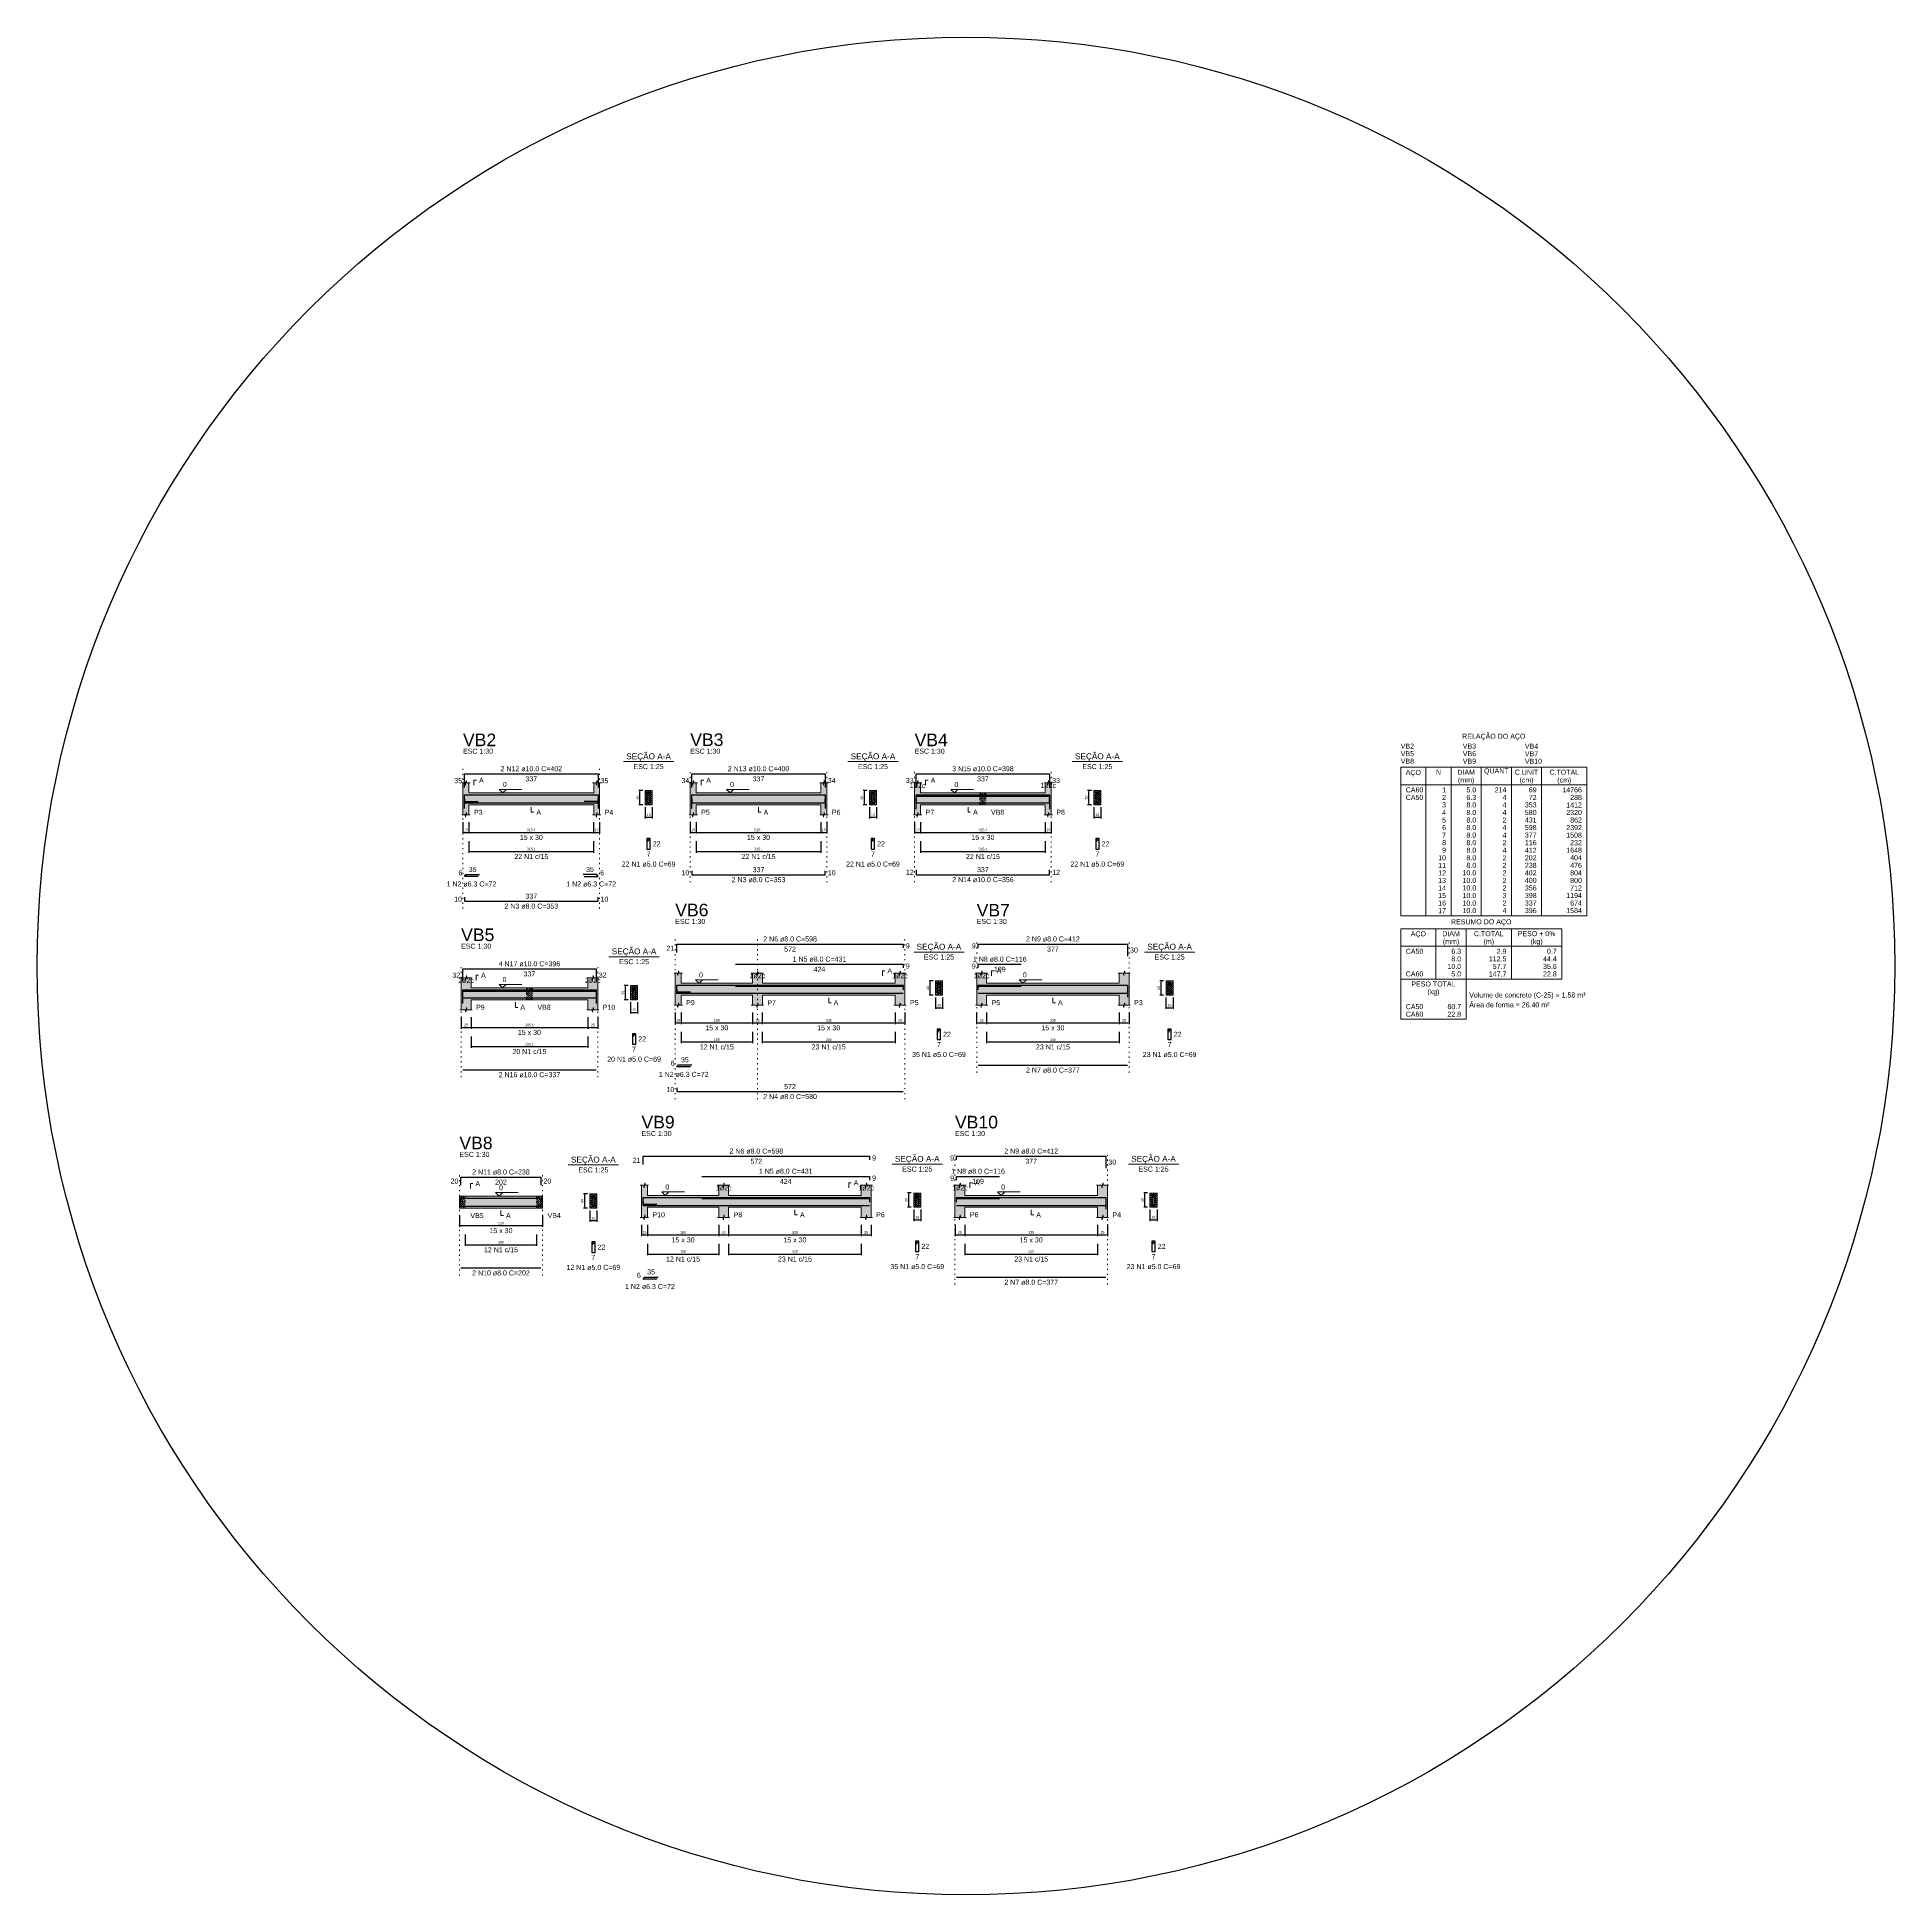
# Model space of a CAD drawing. Extents: x 5006 to 5323, y 875 to 3681.
# Drawn here: x 5166.5 to 5322.9, y 3097.4 to 3253.8 of the extents above; entities that cross this region are included whole.
import ezdxf

# ---------------------------------------------------------------- set-up
doc = ezdxf.new("R2010")
doc.units = 0
doc.header["$LTSCALE"] = 2
doc.linetypes.add('DOT2', pattern=[3.175, 0, -3.175])
for name, color, linetype, lineweight in [('Descrição da armadura', 7, 'Continuous', 5), ('DT-Barras na forma', 2, 'Continuous', 30), ('DT-Barras no corte', 5, 'Continuous', 5), ('DT-Barras rebatidas', 2, 'Continuous', 30), ('DT-Cotas', 9, 'Continuous', 5), ('DT-Forma', 5, 'Continuous', 5), ('DT-Hachura forma vigas', 252, 'Continuous', 5), ('DT-Hachura intersecção vigas', 9, 'Continuous', 5), ('DT-Hachura seção vigas', 252, 'Continuous', 5), ('DT-Pontilhado', 9, 'DOT2', 5), ('DT-Relação do aço', 9, 'Continuous', 5), ('DT-Textos', 7, 'Continuous', 5), ('DT-Título', 3, 'Continuous', 20), ('Textos armaduras', 7, 'Continuous', 5)]:
    doc.layers.add(name, color=color, linetype=linetype, lineweight=lineweight)
doc.styles.add('ARIAL', font='arial.ttf')
doc.styles.get("Standard").update_dxf_attribs({"font": 'arial.ttf'})
doc.dimstyles.new('UM_25.000000', dxfattribs={"dimtxt": 0.18, "dimasz": 0.1, "dimexe": 0.1, "dimexo": 0.2, "dimgap": 0, "dimtad": 1, "dimtih": 1, "dimtoh": 1, "dimdec": 1, "dimlfac": 25, "dimzin": 0, "dimdsep": 46, "dimtxsty": 'Standard', "dimcen": 0.09, "dimdle": 0.1, "dimadec": 1, "dimazin": 2, "dimtfac": 1, "dimtdec": 4, "dimtofl": 0, "dimtmove": 0, "dimatfit": 3, "dimfxl": 1, "dimtolj": 1, "dimarcsym": 0})
doc.dimstyles.new('UM_30.000000', dxfattribs={"dimtxt": 0.18, "dimasz": 0.1, "dimexe": 0.1, "dimexo": 0.2, "dimgap": 0, "dimtad": 1, "dimtih": 1, "dimtoh": 1, "dimdec": 1, "dimlfac": 30, "dimzin": 0, "dimdsep": 46, "dimtxsty": 'Standard', "dimcen": 0.09, "dimdle": 0.1, "dimadec": 1, "dimazin": 2, "dimtfac": 1, "dimtdec": 4, "dimtofl": 0, "dimtmove": 0, "dimatfit": 3, "dimfxl": 1, "dimtolj": 1, "dimarcsym": 0})
pattern_1 = [(135, (5197.96311, 3135.18688), (-0.08838835, -0.08838835), [])]
pattern_2 = [(135, (5151.0507, 3116.48628), (-0.08838835, -0.08838835), [])]
pattern_3 = [(135, (5212.98764, 3135.18688), (-0.08838835, -0.08838835), [])]

# ---------------------------------------------------------------- blocks, each defined once
blk = doc.blocks.new('_DOT')
at = {"color": 0, "linetype": 'ByBlock'}
blk.add_line((-0.5, 0), (-1, 0), dxfattribs=at)
at = {"color": 0, "linetype": 'ByBlock', "const_width": 0.5}
blk.add_lwpolyline([(-0.25, 0, 1), (0.25, 0, 1)], format="xyb", close=True, dxfattribs=at)
blk = doc.blocks.new('*D561')
at = {"layer": 'Defpoints', "color": 0, "transparency": 16777216}
for p in [(5202.35, 3187.93), (5202.85, 3187.93), (5202.85, 3186.87)]:
    blk.add_point(p, dxfattribs=at)
at = {"layer": 'DT-Cotas', "color": 0, "lineweight": -2, "transparency": 16777216}
for p, q in [((5202.35, 3187.73), (5202.35, 3186.77)), ((5202.85, 3187.73), (5202.85, 3186.77)), ((5202.45, 3186.87), (5202.75, 3186.87))]:
    blk.add_line(p, q, dxfattribs=at)
at = {"layer": 'DT-Cotas', "color": 0, "lineweight": -2, "transparency": 16777216, "xscale": 0.1, "yscale": 0.1, "zscale": 0.1, "rotation": 180}
blk.add_blockref('_DOT', (5202.35, 3186.87), dxfattribs=at)
at = {"layer": 'DT-Cotas', "color": 0, "lineweight": -2, "transparency": 16777216, "xscale": 0.1, "yscale": 0.1, "zscale": 0.1}
blk.add_blockref('_DOT', (5202.85, 3186.87), dxfattribs=at)
at = {"layer": 'DT-Cotas', "transparency": 16777216, "insert": (5202.6, 3187.08), "char_height": 0.212, "attachment_point": 5, "rotation": 0.0057, "style": 'ARIAL'}
blk.add_mtext('\\A1;15', dxfattribs=at)
blk = doc.blocks.new('*D562')
at = {"layer": 'Defpoints', "color": 0, "transparency": 16777216}
for p in [(5202.85, 3187.93), (5213.35, 3187.93), (5213.35, 3186.87)]:
    blk.add_point(p, dxfattribs=at)
at = {"layer": 'DT-Cotas', "color": 0, "lineweight": -2, "transparency": 16777216}
for p, q in [((5202.85, 3187.73), (5202.85, 3186.77)), ((5213.35, 3187.73), (5213.35, 3186.77)), ((5202.95, 3186.87), (5213.25, 3186.87))]:
    blk.add_line(p, q, dxfattribs=at)
at = {"layer": 'DT-Cotas', "color": 0, "lineweight": -2, "transparency": 16777216, "xscale": 0.1, "yscale": 0.1, "zscale": 0.1, "rotation": 180}
blk.add_blockref('_DOT', (5202.85, 3186.87), dxfattribs=at)
at = {"layer": 'DT-Cotas', "color": 0, "lineweight": -2, "transparency": 16777216, "xscale": 0.1, "yscale": 0.1, "zscale": 0.1}
blk.add_blockref('_DOT', (5213.35, 3186.87), dxfattribs=at)
at = {"layer": 'DT-Cotas', "transparency": 16777216, "insert": (5208.1, 3187.08), "char_height": 0.212, "attachment_point": 5, "rotation": 0.0057, "style": 'ARIAL'}
blk.add_mtext('\\A1;315.1', dxfattribs=at)
blk = doc.blocks.new('*D563')
at = {"layer": 'Defpoints', "color": 0, "transparency": 16777216}
for p in [(5213.35, 3187.93), (5213.85, 3187.93), (5213.85, 3186.87)]:
    blk.add_point(p, dxfattribs=at)
at = {"layer": 'DT-Cotas', "color": 0, "lineweight": -2, "transparency": 16777216}
for p, q in [((5213.35, 3187.73), (5213.35, 3186.77)), ((5213.85, 3187.73), (5213.85, 3186.77)), ((5213.45, 3186.87), (5213.75, 3186.87))]:
    blk.add_line(p, q, dxfattribs=at)
at = {"layer": 'DT-Cotas', "color": 0, "lineweight": -2, "transparency": 16777216, "xscale": 0.1, "yscale": 0.1, "zscale": 0.1, "rotation": 180}
blk.add_blockref('_DOT', (5213.35, 3186.87), dxfattribs=at)
at = {"layer": 'DT-Cotas', "color": 0, "lineweight": -2, "transparency": 16777216, "xscale": 0.1, "yscale": 0.1, "zscale": 0.1}
blk.add_blockref('_DOT', (5213.85, 3186.87), dxfattribs=at)
at = {"layer": 'DT-Cotas', "transparency": 16777216, "insert": (5213.6, 3187.08), "char_height": 0.212, "attachment_point": 5, "rotation": 0.0057, "style": 'ARIAL'}
blk.add_mtext('\\A1;15', dxfattribs=at)
blk = doc.blocks.new('*D564')
at = {"layer": 'Defpoints', "color": 0, "transparency": 16777216}
for p in [(5202.85, 3186.32), (5213.35, 3186.32), (5213.35, 3185.26)]:
    blk.add_point(p, dxfattribs=at)
at = {"layer": 'DT-Cotas', "color": 0, "lineweight": -2, "transparency": 16777216}
for p, q in [((5202.85, 3186.12), (5202.85, 3185.16)), ((5213.35, 3186.12), (5213.35, 3185.16)), ((5202.95, 3185.26), (5213.25, 3185.26))]:
    blk.add_line(p, q, dxfattribs=at)
at = {"layer": 'DT-Cotas', "color": 0, "lineweight": -2, "transparency": 16777216, "xscale": 0.1, "yscale": 0.1, "zscale": 0.1, "rotation": 180}
blk.add_blockref('_DOT', (5202.85, 3185.26), dxfattribs=at)
at = {"layer": 'DT-Cotas', "color": 0, "lineweight": -2, "transparency": 16777216, "xscale": 0.1, "yscale": 0.1, "zscale": 0.1}
blk.add_blockref('_DOT', (5213.35, 3185.26), dxfattribs=at)
at = {"layer": 'DT-Cotas', "transparency": 16777216, "insert": (5208.1, 3185.47), "char_height": 0.212, "attachment_point": 5, "rotation": 0.0057, "style": 'ARIAL'}
blk.add_mtext('\\A1;315.1', dxfattribs=at)
blk = doc.blocks.new('*D565')
at = {"layer": 'Defpoints', "color": 0, "transparency": 16777216}
for p in [(5217.25, 3190.4), (5217.68, 3190.4), (5217.68, 3189.2)]:
    blk.add_point(p, dxfattribs=at)
at = {"layer": 'DT-Cotas', "color": 0, "lineweight": -2, "transparency": 16777216}
for p, q in [((5217.48, 3190.4), (5217.15, 3190.4)), ((5217.25, 3189.3), (5217.25, 3190.3)), ((5217.48, 3189.2), (5217.15, 3189.2))]:
    blk.add_line(p, q, dxfattribs=at)
at = {"layer": 'DT-Cotas', "color": 0, "lineweight": -2, "transparency": 16777216, "xscale": 0.1, "yscale": 0.1, "zscale": 0.1}
for p, rotation in [((5217.25, 3190.4), 90), ((5217.25, 3189.2), 270)]:
    blk.add_blockref('_DOT', p, dxfattribs=dict(at, rotation=rotation))
at = {"layer": 'DT-Cotas', "transparency": 16777216, "insert": (5217.04, 3189.8), "char_height": 0.212, "attachment_point": 5, "rotation": 90, "style": 'ARIAL'}
blk.add_mtext('\\A1;30', dxfattribs=at)
blk = doc.blocks.new('*D566')
at = {"layer": 'Defpoints', "color": 0, "transparency": 16777216}
for p in [(5217.68, 3189.2), (5218.28, 3189.2), (5218.28, 3188.14)]:
    blk.add_point(p, dxfattribs=at)
at = {"layer": 'DT-Cotas', "color": 0, "lineweight": -2, "transparency": 16777216}
for p, q in [((5217.68, 3189), (5217.68, 3188.04)), ((5218.28, 3189), (5218.28, 3188.04)), ((5217.78, 3188.14), (5218.18, 3188.14))]:
    blk.add_line(p, q, dxfattribs=at)
at = {"layer": 'DT-Cotas', "color": 0, "lineweight": -2, "transparency": 16777216, "xscale": 0.1, "yscale": 0.1, "zscale": 0.1, "rotation": 180}
blk.add_blockref('_DOT', (5217.68, 3188.14), dxfattribs=at)
at = {"layer": 'DT-Cotas', "color": 0, "lineweight": -2, "transparency": 16777216, "xscale": 0.1, "yscale": 0.1, "zscale": 0.1}
blk.add_blockref('_DOT', (5218.28, 3188.14), dxfattribs=at)
at = {"layer": 'DT-Cotas', "transparency": 16777216, "insert": (5217.98, 3188.35), "char_height": 0.212, "attachment_point": 5, "rotation": 0.0057, "style": 'ARIAL'}
blk.add_mtext('\\A1;15', dxfattribs=at)
blk = doc.blocks.new('*D567')
at = {"layer": 'Defpoints', "color": 0, "transparency": 16777216}
for p in [(5221.48, 3187.93), (5221.98, 3187.93), (5221.98, 3186.87)]:
    blk.add_point(p, dxfattribs=at)
at = {"layer": 'DT-Cotas', "color": 0, "lineweight": -2, "transparency": 16777216}
for p, q in [((5221.48, 3187.73), (5221.48, 3186.77)), ((5221.98, 3187.73), (5221.98, 3186.77)), ((5221.58, 3186.87), (5221.88, 3186.87))]:
    blk.add_line(p, q, dxfattribs=at)
at = {"layer": 'DT-Cotas', "color": 0, "lineweight": -2, "transparency": 16777216, "xscale": 0.1, "yscale": 0.1, "zscale": 0.1, "rotation": 180}
blk.add_blockref('_DOT', (5221.48, 3186.87), dxfattribs=at)
at = {"layer": 'DT-Cotas', "color": 0, "lineweight": -2, "transparency": 16777216, "xscale": 0.1, "yscale": 0.1, "zscale": 0.1}
blk.add_blockref('_DOT', (5221.98, 3186.87), dxfattribs=at)
at = {"layer": 'DT-Cotas', "transparency": 16777216, "insert": (5221.73, 3187.08), "char_height": 0.212, "attachment_point": 5, "rotation": 0.0057, "style": 'ARIAL'}
blk.add_mtext('\\A1;15', dxfattribs=at)
blk = doc.blocks.new('*D568')
at = {"layer": 'Defpoints', "color": 0, "transparency": 16777216}
for p in [(5221.98, 3187.93), (5232.48, 3187.93), (5232.48, 3186.87)]:
    blk.add_point(p, dxfattribs=at)
at = {"layer": 'DT-Cotas', "color": 0, "lineweight": -2, "transparency": 16777216}
for p, q in [((5221.98, 3187.73), (5221.98, 3186.77)), ((5232.48, 3187.73), (5232.48, 3186.77)), ((5222.08, 3186.87), (5232.38, 3186.87))]:
    blk.add_line(p, q, dxfattribs=at)
at = {"layer": 'DT-Cotas', "color": 0, "lineweight": -2, "transparency": 16777216, "xscale": 0.1, "yscale": 0.1, "zscale": 0.1, "rotation": 180}
blk.add_blockref('_DOT', (5221.98, 3186.87), dxfattribs=at)
at = {"layer": 'DT-Cotas', "color": 0, "lineweight": -2, "transparency": 16777216, "xscale": 0.1, "yscale": 0.1, "zscale": 0.1}
blk.add_blockref('_DOT', (5232.48, 3186.87), dxfattribs=at)
at = {"layer": 'DT-Cotas', "transparency": 16777216, "insert": (5227.23, 3187.08), "char_height": 0.212, "attachment_point": 5, "rotation": 0.0057, "style": 'ARIAL'}
blk.add_mtext('\\A1;315.1', dxfattribs=at)
blk = doc.blocks.new('*D569')
at = {"layer": 'Defpoints', "color": 0, "transparency": 16777216}
for p in [(5232.48, 3187.93), (5232.98, 3187.93), (5232.98, 3186.87)]:
    blk.add_point(p, dxfattribs=at)
at = {"layer": 'DT-Cotas', "color": 0, "lineweight": -2, "transparency": 16777216}
for p, q in [((5232.48, 3187.73), (5232.48, 3186.77)), ((5232.98, 3187.73), (5232.98, 3186.77)), ((5232.58, 3186.87), (5232.88, 3186.87))]:
    blk.add_line(p, q, dxfattribs=at)
at = {"layer": 'DT-Cotas', "color": 0, "lineweight": -2, "transparency": 16777216, "xscale": 0.1, "yscale": 0.1, "zscale": 0.1, "rotation": 180}
blk.add_blockref('_DOT', (5232.48, 3186.87), dxfattribs=at)
at = {"layer": 'DT-Cotas', "color": 0, "lineweight": -2, "transparency": 16777216, "xscale": 0.1, "yscale": 0.1, "zscale": 0.1}
blk.add_blockref('_DOT', (5232.98, 3186.87), dxfattribs=at)
at = {"layer": 'DT-Cotas', "transparency": 16777216, "insert": (5232.73, 3187.08), "char_height": 0.212, "attachment_point": 5, "rotation": 0.0057, "style": 'ARIAL'}
blk.add_mtext('\\A1;15', dxfattribs=at)
blk = doc.blocks.new('*D570')
at = {"layer": 'Defpoints', "color": 0, "transparency": 16777216}
for p in [(5221.98, 3186.32), (5232.48, 3186.32), (5232.48, 3185.26)]:
    blk.add_point(p, dxfattribs=at)
at = {"layer": 'DT-Cotas', "color": 0, "lineweight": -2, "transparency": 16777216}
for p, q in [((5221.98, 3186.12), (5221.98, 3185.16)), ((5232.48, 3186.12), (5232.48, 3185.16)), ((5222.08, 3185.26), (5232.38, 3185.26))]:
    blk.add_line(p, q, dxfattribs=at)
at = {"layer": 'DT-Cotas', "color": 0, "lineweight": -2, "transparency": 16777216, "xscale": 0.1, "yscale": 0.1, "zscale": 0.1, "rotation": 180}
blk.add_blockref('_DOT', (5221.98, 3185.26), dxfattribs=at)
at = {"layer": 'DT-Cotas', "color": 0, "lineweight": -2, "transparency": 16777216, "xscale": 0.1, "yscale": 0.1, "zscale": 0.1}
blk.add_blockref('_DOT', (5232.48, 3185.26), dxfattribs=at)
at = {"layer": 'DT-Cotas', "transparency": 16777216, "insert": (5227.23, 3185.47), "char_height": 0.212, "attachment_point": 5, "rotation": 0.0057, "style": 'ARIAL'}
blk.add_mtext('\\A1;315.1', dxfattribs=at)
blk = doc.blocks.new('*D571')
at = {"layer": 'Defpoints', "color": 0, "transparency": 16777216}
for p in [(5236.14, 3190.4), (5236.56, 3190.4), (5236.56, 3189.2)]:
    blk.add_point(p, dxfattribs=at)
at = {"layer": 'DT-Cotas', "color": 0, "lineweight": -2, "transparency": 16777216}
for p, q in [((5236.36, 3190.4), (5236.04, 3190.4)), ((5236.14, 3189.3), (5236.14, 3190.3)), ((5236.36, 3189.2), (5236.04, 3189.2))]:
    blk.add_line(p, q, dxfattribs=at)
at = {"layer": 'DT-Cotas', "color": 0, "lineweight": -2, "transparency": 16777216, "xscale": 0.1, "yscale": 0.1, "zscale": 0.1}
for p, rotation in [((5236.14, 3190.4), 90), ((5236.14, 3189.2), 270)]:
    blk.add_blockref('_DOT', p, dxfattribs=dict(at, rotation=rotation))
at = {"layer": 'DT-Cotas', "transparency": 16777216, "insert": (5235.93, 3189.8), "char_height": 0.212, "attachment_point": 5, "rotation": 90, "style": 'ARIAL'}
blk.add_mtext('\\A1;30', dxfattribs=at)
blk = doc.blocks.new('*D572')
at = {"layer": 'Defpoints', "color": 0, "transparency": 16777216}
for p in [(5236.56, 3189.2), (5237.16, 3189.2), (5237.16, 3188.14)]:
    blk.add_point(p, dxfattribs=at)
at = {"layer": 'DT-Cotas', "color": 0, "lineweight": -2, "transparency": 16777216}
for p, q in [((5236.56, 3189), (5236.56, 3188.04)), ((5237.16, 3189), (5237.16, 3188.04)), ((5236.66, 3188.14), (5237.06, 3188.14))]:
    blk.add_line(p, q, dxfattribs=at)
at = {"layer": 'DT-Cotas', "color": 0, "lineweight": -2, "transparency": 16777216, "xscale": 0.1, "yscale": 0.1, "zscale": 0.1, "rotation": 180}
blk.add_blockref('_DOT', (5236.56, 3188.14), dxfattribs=at)
at = {"layer": 'DT-Cotas', "color": 0, "lineweight": -2, "transparency": 16777216, "xscale": 0.1, "yscale": 0.1, "zscale": 0.1}
blk.add_blockref('_DOT', (5237.16, 3188.14), dxfattribs=at)
at = {"layer": 'DT-Cotas', "transparency": 16777216, "insert": (5236.86, 3188.35), "char_height": 0.212, "attachment_point": 5, "rotation": 0.0057, "style": 'ARIAL'}
blk.add_mtext('\\A1;15', dxfattribs=at)
blk = doc.blocks.new('*D573')
at = {"layer": 'Defpoints', "color": 0, "transparency": 16777216}
for p in [(5240.37, 3187.93), (5240.87, 3187.93), (5240.87, 3186.87)]:
    blk.add_point(p, dxfattribs=at)
at = {"layer": 'DT-Cotas', "color": 0, "lineweight": -2, "transparency": 16777216}
for p, q in [((5240.37, 3187.73), (5240.37, 3186.77)), ((5240.87, 3187.73), (5240.87, 3186.77)), ((5240.47, 3186.87), (5240.77, 3186.87))]:
    blk.add_line(p, q, dxfattribs=at)
at = {"layer": 'DT-Cotas', "color": 0, "lineweight": -2, "transparency": 16777216, "xscale": 0.1, "yscale": 0.1, "zscale": 0.1, "rotation": 180}
blk.add_blockref('_DOT', (5240.37, 3186.87), dxfattribs=at)
at = {"layer": 'DT-Cotas', "color": 0, "lineweight": -2, "transparency": 16777216, "xscale": 0.1, "yscale": 0.1, "zscale": 0.1}
blk.add_blockref('_DOT', (5240.87, 3186.87), dxfattribs=at)
at = {"layer": 'DT-Cotas', "transparency": 16777216, "insert": (5240.62, 3187.08), "char_height": 0.212, "attachment_point": 5, "rotation": 0.0057, "style": 'ARIAL'}
blk.add_mtext('\\A1;15', dxfattribs=at)
blk = doc.blocks.new('*D574')
at = {"layer": 'Defpoints', "color": 0, "transparency": 16777216}
for p in [(5240.87, 3187.93), (5251.37, 3187.93), (5251.37, 3186.87)]:
    blk.add_point(p, dxfattribs=at)
at = {"layer": 'DT-Cotas', "color": 0, "lineweight": -2, "transparency": 16777216}
for p, q in [((5240.87, 3187.73), (5240.87, 3186.77)), ((5251.37, 3187.73), (5251.37, 3186.77)), ((5240.97, 3186.87), (5251.27, 3186.87))]:
    blk.add_line(p, q, dxfattribs=at)
at = {"layer": 'DT-Cotas', "color": 0, "lineweight": -2, "transparency": 16777216, "xscale": 0.1, "yscale": 0.1, "zscale": 0.1, "rotation": 180}
blk.add_blockref('_DOT', (5240.87, 3186.87), dxfattribs=at)
at = {"layer": 'DT-Cotas', "color": 0, "lineweight": -2, "transparency": 16777216, "xscale": 0.1, "yscale": 0.1, "zscale": 0.1}
blk.add_blockref('_DOT', (5251.37, 3186.87), dxfattribs=at)
at = {"layer": 'DT-Cotas', "transparency": 16777216, "insert": (5246.12, 3187.08), "char_height": 0.212, "attachment_point": 5, "rotation": 0.0057, "style": 'ARIAL'}
blk.add_mtext('\\A1;315.1', dxfattribs=at)
blk = doc.blocks.new('*D575')
at = {"layer": 'Defpoints', "color": 0, "transparency": 16777216}
for p in [(5251.37, 3187.93), (5251.87, 3187.93), (5251.87, 3186.87)]:
    blk.add_point(p, dxfattribs=at)
at = {"layer": 'DT-Cotas', "color": 0, "lineweight": -2, "transparency": 16777216}
for p, q in [((5251.37, 3187.73), (5251.37, 3186.77)), ((5251.87, 3187.73), (5251.87, 3186.77)), ((5251.47, 3186.87), (5251.77, 3186.87))]:
    blk.add_line(p, q, dxfattribs=at)
at = {"layer": 'DT-Cotas', "color": 0, "lineweight": -2, "transparency": 16777216, "xscale": 0.1, "yscale": 0.1, "zscale": 0.1, "rotation": 180}
blk.add_blockref('_DOT', (5251.37, 3186.87), dxfattribs=at)
at = {"layer": 'DT-Cotas', "color": 0, "lineweight": -2, "transparency": 16777216, "xscale": 0.1, "yscale": 0.1, "zscale": 0.1}
blk.add_blockref('_DOT', (5251.87, 3186.87), dxfattribs=at)
at = {"layer": 'DT-Cotas', "transparency": 16777216, "insert": (5251.62, 3187.08), "char_height": 0.212, "attachment_point": 5, "rotation": 0.0057, "style": 'ARIAL'}
blk.add_mtext('\\A1;15', dxfattribs=at)
blk = doc.blocks.new('*D576')
at = {"layer": 'Defpoints', "color": 0, "transparency": 16777216}
for p in [(5240.87, 3186.32), (5251.37, 3186.32), (5251.37, 3185.26)]:
    blk.add_point(p, dxfattribs=at)
at = {"layer": 'DT-Cotas', "color": 0, "lineweight": -2, "transparency": 16777216}
for p, q in [((5240.87, 3186.12), (5240.87, 3185.16)), ((5251.37, 3186.12), (5251.37, 3185.16)), ((5240.97, 3185.26), (5251.27, 3185.26))]:
    blk.add_line(p, q, dxfattribs=at)
at = {"layer": 'DT-Cotas', "color": 0, "lineweight": -2, "transparency": 16777216, "xscale": 0.1, "yscale": 0.1, "zscale": 0.1, "rotation": 180}
blk.add_blockref('_DOT', (5240.87, 3185.26), dxfattribs=at)
at = {"layer": 'DT-Cotas', "color": 0, "lineweight": -2, "transparency": 16777216, "xscale": 0.1, "yscale": 0.1, "zscale": 0.1}
blk.add_blockref('_DOT', (5251.37, 3185.26), dxfattribs=at)
at = {"layer": 'DT-Cotas', "transparency": 16777216, "insert": (5246.12, 3185.47), "char_height": 0.212, "attachment_point": 5, "rotation": 0.0057, "style": 'ARIAL'}
blk.add_mtext('\\A1;315.1', dxfattribs=at)
blk = doc.blocks.new('*D577')
at = {"layer": 'Defpoints', "color": 0, "transparency": 16777216}
for p in [(5255.03, 3190.4), (5255.45, 3190.4), (5255.45, 3189.2)]:
    blk.add_point(p, dxfattribs=at)
at = {"layer": 'DT-Cotas', "color": 0, "lineweight": -2, "transparency": 16777216}
for p, q in [((5255.25, 3190.4), (5254.93, 3190.4)), ((5255.03, 3189.3), (5255.03, 3190.3)), ((5255.25, 3189.2), (5254.93, 3189.2))]:
    blk.add_line(p, q, dxfattribs=at)
at = {"layer": 'DT-Cotas', "color": 0, "lineweight": -2, "transparency": 16777216, "xscale": 0.1, "yscale": 0.1, "zscale": 0.1}
for p, rotation in [((5255.03, 3190.4), 90), ((5255.03, 3189.2), 270)]:
    blk.add_blockref('_DOT', p, dxfattribs=dict(at, rotation=rotation))
at = {"layer": 'DT-Cotas', "transparency": 16777216, "insert": (5254.82, 3189.8), "char_height": 0.212, "attachment_point": 5, "rotation": 90, "style": 'ARIAL'}
blk.add_mtext('\\A1;30', dxfattribs=at)
blk = doc.blocks.new('*D578')
at = {"layer": 'Defpoints', "color": 0, "transparency": 16777216}
for p in [(5255.45, 3189.2), (5256.05, 3189.2), (5256.05, 3188.14)]:
    blk.add_point(p, dxfattribs=at)
at = {"layer": 'DT-Cotas', "color": 0, "lineweight": -2, "transparency": 16777216}
for p, q in [((5255.45, 3189), (5255.45, 3188.04)), ((5256.05, 3189), (5256.05, 3188.04)), ((5255.55, 3188.14), (5255.95, 3188.14))]:
    blk.add_line(p, q, dxfattribs=at)
at = {"layer": 'DT-Cotas', "color": 0, "lineweight": -2, "transparency": 16777216, "xscale": 0.1, "yscale": 0.1, "zscale": 0.1, "rotation": 180}
blk.add_blockref('_DOT', (5255.45, 3188.14), dxfattribs=at)
at = {"layer": 'DT-Cotas', "color": 0, "lineweight": -2, "transparency": 16777216, "xscale": 0.1, "yscale": 0.1, "zscale": 0.1}
blk.add_blockref('_DOT', (5256.05, 3188.14), dxfattribs=at)
at = {"layer": 'DT-Cotas', "transparency": 16777216, "insert": (5255.75, 3188.35), "char_height": 0.212, "attachment_point": 5, "rotation": 0.0057, "style": 'ARIAL'}
blk.add_mtext('\\A1;15', dxfattribs=at)
blk = doc.blocks.new('*D579')
at = {"layer": 'Defpoints', "color": 0, "transparency": 16777216}
for p in [(5202.2, 3171.51), (5203.03, 3171.51), (5203.03, 3170.45)]:
    blk.add_point(p, dxfattribs=at)
at = {"layer": 'DT-Cotas', "color": 0, "lineweight": -2, "transparency": 16777216}
for p, q in [((5202.2, 3171.31), (5202.2, 3170.35)), ((5203.03, 3171.31), (5203.03, 3170.35)), ((5202.3, 3170.45), (5202.93, 3170.45))]:
    blk.add_line(p, q, dxfattribs=at)
at = {"layer": 'DT-Cotas', "color": 0, "lineweight": -2, "transparency": 16777216, "xscale": 0.1, "yscale": 0.1, "zscale": 0.1, "rotation": 180}
blk.add_blockref('_DOT', (5202.2, 3170.45), dxfattribs=at)
at = {"layer": 'DT-Cotas', "color": 0, "lineweight": -2, "transparency": 16777216, "xscale": 0.1, "yscale": 0.1, "zscale": 0.1}
blk.add_blockref('_DOT', (5203.03, 3170.45), dxfattribs=at)
at = {"layer": 'DT-Cotas', "transparency": 16777216, "insert": (5202.61, 3170.66), "char_height": 0.212, "attachment_point": 5, "rotation": 0.0057, "style": 'ARIAL'}
blk.add_mtext('\\A1;25', dxfattribs=at)
blk = doc.blocks.new('*D580')
at = {"layer": 'Defpoints', "color": 0, "transparency": 16777216}
for p in [(5203.03, 3171.51), (5212.86, 3171.51), (5212.86, 3170.45)]:
    blk.add_point(p, dxfattribs=at)
at = {"layer": 'DT-Cotas', "color": 0, "lineweight": -2, "transparency": 16777216}
for p, q in [((5203.03, 3171.31), (5203.03, 3170.35)), ((5212.86, 3171.31), (5212.86, 3170.35)), ((5203.13, 3170.45), (5212.76, 3170.45))]:
    blk.add_line(p, q, dxfattribs=at)
at = {"layer": 'DT-Cotas', "color": 0, "lineweight": -2, "transparency": 16777216, "xscale": 0.1, "yscale": 0.1, "zscale": 0.1, "rotation": 180}
blk.add_blockref('_DOT', (5203.03, 3170.45), dxfattribs=at)
at = {"layer": 'DT-Cotas', "color": 0, "lineweight": -2, "transparency": 16777216, "xscale": 0.1, "yscale": 0.1, "zscale": 0.1}
blk.add_blockref('_DOT', (5212.86, 3170.45), dxfattribs=at)
at = {"layer": 'DT-Cotas', "transparency": 16777216, "insert": (5207.95, 3170.66), "char_height": 0.212, "attachment_point": 5, "rotation": 0.0057, "style": 'ARIAL'}
blk.add_mtext('\\A1;295.1', dxfattribs=at)
blk = doc.blocks.new('*D581')
at = {"layer": 'Defpoints', "color": 0, "transparency": 16777216}
for p in [(5212.86, 3171.51), (5213.7, 3171.51), (5213.7, 3170.45)]:
    blk.add_point(p, dxfattribs=at)
at = {"layer": 'DT-Cotas', "color": 0, "lineweight": -2, "transparency": 16777216}
for p, q in [((5212.86, 3171.31), (5212.86, 3170.35)), ((5213.7, 3171.31), (5213.7, 3170.35)), ((5212.96, 3170.45), (5213.6, 3170.45))]:
    blk.add_line(p, q, dxfattribs=at)
at = {"layer": 'DT-Cotas', "color": 0, "lineweight": -2, "transparency": 16777216, "xscale": 0.1, "yscale": 0.1, "zscale": 0.1, "rotation": 180}
blk.add_blockref('_DOT', (5212.86, 3170.45), dxfattribs=at)
at = {"layer": 'DT-Cotas', "color": 0, "lineweight": -2, "transparency": 16777216, "xscale": 0.1, "yscale": 0.1, "zscale": 0.1}
blk.add_blockref('_DOT', (5213.7, 3170.45), dxfattribs=at)
at = {"layer": 'DT-Cotas', "transparency": 16777216, "insert": (5213.28, 3170.66), "char_height": 0.212, "attachment_point": 5, "rotation": 0.0057, "style": 'ARIAL'}
blk.add_mtext('\\A1;25', dxfattribs=at)
blk = doc.blocks.new('*D582')
at = {"layer": 'Defpoints', "color": 0, "transparency": 16777216}
for p in [(5203.03, 3169.9), (5212.86, 3169.9), (5212.86, 3168.84)]:
    blk.add_point(p, dxfattribs=at)
at = {"layer": 'DT-Cotas', "color": 0, "lineweight": -2, "transparency": 16777216}
for p, q in [((5203.03, 3169.7), (5203.03, 3168.74)), ((5203.13, 3168.84), (5212.76, 3168.84)), ((5212.86, 3169.7), (5212.86, 3168.74))]:
    blk.add_line(p, q, dxfattribs=at)
at = {"layer": 'DT-Cotas', "color": 0, "lineweight": -2, "transparency": 16777216, "xscale": 0.1, "yscale": 0.1, "zscale": 0.1, "rotation": 180}
blk.add_blockref('_DOT', (5203.03, 3168.84), dxfattribs=at)
at = {"layer": 'DT-Cotas', "color": 0, "lineweight": -2, "transparency": 16777216, "xscale": 0.1, "yscale": 0.1, "zscale": 0.1}
blk.add_blockref('_DOT', (5212.86, 3168.84), dxfattribs=at)
at = {"layer": 'DT-Cotas', "transparency": 16777216, "insert": (5207.95, 3169.05), "char_height": 0.212, "attachment_point": 5, "rotation": 0.0057, "style": 'ARIAL'}
blk.add_mtext('\\A1;295.1', dxfattribs=at)
blk = doc.blocks.new('*D583')
at = {"layer": 'Defpoints', "color": 0, "transparency": 16777216}
for p in [(5216.03, 3173.98), (5216.45, 3173.98), (5216.45, 3172.78)]:
    blk.add_point(p, dxfattribs=at)
at = {"layer": 'DT-Cotas', "color": 0, "lineweight": -2, "transparency": 16777216}
for p, q in [((5216.25, 3173.98), (5215.93, 3173.98)), ((5216.03, 3172.88), (5216.03, 3173.88)), ((5216.25, 3172.78), (5215.93, 3172.78))]:
    blk.add_line(p, q, dxfattribs=at)
at = {"layer": 'DT-Cotas', "color": 0, "lineweight": -2, "transparency": 16777216, "xscale": 0.1, "yscale": 0.1, "zscale": 0.1}
for p, rotation in [((5216.03, 3173.98), 90), ((5216.03, 3172.78), 270)]:
    blk.add_blockref('_DOT', p, dxfattribs=dict(at, rotation=rotation))
at = {"layer": 'DT-Cotas', "transparency": 16777216, "insert": (5215.82, 3173.38), "char_height": 0.212, "attachment_point": 5, "rotation": 90, "style": 'ARIAL'}
blk.add_mtext('\\A1;30', dxfattribs=at)
blk = doc.blocks.new('*D584')
at = {"layer": 'Defpoints', "color": 0, "transparency": 16777216}
for p in [(5216.45, 3172.78), (5217.05, 3172.78), (5217.05, 3171.72)]:
    blk.add_point(p, dxfattribs=at)
at = {"layer": 'DT-Cotas', "color": 0, "lineweight": -2, "transparency": 16777216}
for p, q in [((5216.45, 3172.58), (5216.45, 3171.62)), ((5216.55, 3171.72), (5216.95, 3171.72)), ((5217.05, 3172.58), (5217.05, 3171.62))]:
    blk.add_line(p, q, dxfattribs=at)
at = {"layer": 'DT-Cotas', "color": 0, "lineweight": -2, "transparency": 16777216, "xscale": 0.1, "yscale": 0.1, "zscale": 0.1, "rotation": 180}
blk.add_blockref('_DOT', (5216.45, 3171.72), dxfattribs=at)
at = {"layer": 'DT-Cotas', "color": 0, "lineweight": -2, "transparency": 16777216, "xscale": 0.1, "yscale": 0.1, "zscale": 0.1}
blk.add_blockref('_DOT', (5217.05, 3171.72), dxfattribs=at)
at = {"layer": 'DT-Cotas', "transparency": 16777216, "insert": (5216.75, 3171.93), "char_height": 0.212, "attachment_point": 5, "rotation": 0.0057, "style": 'ARIAL'}
blk.add_mtext('\\A1;15', dxfattribs=at)
blk = doc.blocks.new('*D585')
at = {"layer": 'Defpoints', "color": 0, "transparency": 16777216}
for p in [(5220.22, 3171.9), (5220.72, 3171.9), (5220.72, 3170.84)]:
    blk.add_point(p, dxfattribs=at)
at = {"layer": 'DT-Cotas', "color": 0, "lineweight": -2, "transparency": 16777216}
for p, q in [((5220.22, 3171.7), (5220.22, 3170.74)), ((5220.72, 3171.7), (5220.72, 3170.74)), ((5220.32, 3170.84), (5220.62, 3170.84))]:
    blk.add_line(p, q, dxfattribs=at)
at = {"layer": 'DT-Cotas', "color": 0, "lineweight": -2, "transparency": 16777216, "xscale": 0.1, "yscale": 0.1, "zscale": 0.1, "rotation": 180}
blk.add_blockref('_DOT', (5220.22, 3170.84), dxfattribs=at)
at = {"layer": 'DT-Cotas', "color": 0, "lineweight": -2, "transparency": 16777216, "xscale": 0.1, "yscale": 0.1, "zscale": 0.1}
blk.add_blockref('_DOT', (5220.72, 3170.84), dxfattribs=at)
at = {"layer": 'DT-Cotas', "transparency": 16777216, "insert": (5220.47, 3171.05), "char_height": 0.212, "attachment_point": 5, "rotation": 0.0057, "style": 'ARIAL'}
blk.add_mtext('\\A1;15', dxfattribs=at)
blk = doc.blocks.new('*D586')
at = {"layer": 'Defpoints', "color": 0, "transparency": 16777216}
for p in [(5220.72, 3171.9), (5226.72, 3171.9), (5226.72, 3170.84)]:
    blk.add_point(p, dxfattribs=at)
at = {"layer": 'DT-Cotas', "color": 0, "lineweight": -2, "transparency": 16777216}
for p, q in [((5220.72, 3171.7), (5220.72, 3170.74)), ((5226.72, 3171.7), (5226.72, 3170.74)), ((5220.82, 3170.84), (5226.62, 3170.84))]:
    blk.add_line(p, q, dxfattribs=at)
at = {"layer": 'DT-Cotas', "color": 0, "lineweight": -2, "transparency": 16777216, "xscale": 0.1, "yscale": 0.1, "zscale": 0.1, "rotation": 180}
blk.add_blockref('_DOT', (5220.72, 3170.84), dxfattribs=at)
at = {"layer": 'DT-Cotas', "color": 0, "lineweight": -2, "transparency": 16777216, "xscale": 0.1, "yscale": 0.1, "zscale": 0.1}
blk.add_blockref('_DOT', (5226.72, 3170.84), dxfattribs=at)
at = {"layer": 'DT-Cotas', "transparency": 16777216, "insert": (5223.72, 3171.05), "char_height": 0.212, "attachment_point": 5, "rotation": 0.0057, "style": 'ARIAL'}
blk.add_mtext('\\A1;180', dxfattribs=at)
blk = doc.blocks.new('*D587')
at = {"layer": 'Defpoints', "color": 0, "transparency": 16777216}
for p in [(5226.72, 3171.9), (5227.55, 3171.9), (5227.55, 3170.84)]:
    blk.add_point(p, dxfattribs=at)
at = {"layer": 'DT-Cotas', "color": 0, "lineweight": -2, "transparency": 16777216}
for p, q in [((5226.72, 3171.7), (5226.72, 3170.74)), ((5227.55, 3171.7), (5227.55, 3170.74)), ((5226.82, 3170.84), (5227.45, 3170.84))]:
    blk.add_line(p, q, dxfattribs=at)
at = {"layer": 'DT-Cotas', "color": 0, "lineweight": -2, "transparency": 16777216, "xscale": 0.1, "yscale": 0.1, "zscale": 0.1, "rotation": 180}
blk.add_blockref('_DOT', (5226.72, 3170.84), dxfattribs=at)
at = {"layer": 'DT-Cotas', "color": 0, "lineweight": -2, "transparency": 16777216, "xscale": 0.1, "yscale": 0.1, "zscale": 0.1}
blk.add_blockref('_DOT', (5227.55, 3170.84), dxfattribs=at)
at = {"layer": 'DT-Cotas', "transparency": 16777216, "insert": (5227.14, 3171.05), "char_height": 0.212, "attachment_point": 5, "rotation": 0.0057, "style": 'ARIAL'}
blk.add_mtext('\\A1;25', dxfattribs=at)
blk = doc.blocks.new('*D588')
at = {"layer": 'Defpoints', "color": 0, "transparency": 16777216}
for p in [(5227.55, 3171.9), (5238.72, 3171.9), (5238.72, 3170.84)]:
    blk.add_point(p, dxfattribs=at)
at = {"layer": 'DT-Cotas', "color": 0, "lineweight": -2, "transparency": 16777216}
for p, q in [((5227.55, 3171.7), (5227.55, 3170.74)), ((5238.72, 3171.7), (5238.72, 3170.74)), ((5227.65, 3170.84), (5238.62, 3170.84))]:
    blk.add_line(p, q, dxfattribs=at)
at = {"layer": 'DT-Cotas', "color": 0, "lineweight": -2, "transparency": 16777216, "xscale": 0.1, "yscale": 0.1, "zscale": 0.1, "rotation": 180}
blk.add_blockref('_DOT', (5227.55, 3170.84), dxfattribs=at)
at = {"layer": 'DT-Cotas', "color": 0, "lineweight": -2, "transparency": 16777216, "xscale": 0.1, "yscale": 0.1, "zscale": 0.1}
blk.add_blockref('_DOT', (5238.72, 3170.84), dxfattribs=at)
at = {"layer": 'DT-Cotas', "transparency": 16777216, "insert": (5233.14, 3171.05), "char_height": 0.212, "attachment_point": 5, "rotation": 0.0057, "style": 'ARIAL'}
blk.add_mtext('\\A1;335', dxfattribs=at)
blk = doc.blocks.new('*D589')
at = {"layer": 'Defpoints', "color": 0, "transparency": 16777216}
for p in [(5238.72, 3171.9), (5239.55, 3171.9), (5239.55, 3170.84)]:
    blk.add_point(p, dxfattribs=at)
at = {"layer": 'DT-Cotas', "color": 0, "lineweight": -2, "transparency": 16777216}
for p, q in [((5238.72, 3171.7), (5238.72, 3170.74)), ((5239.55, 3171.7), (5239.55, 3170.74)), ((5238.82, 3170.84), (5239.45, 3170.84))]:
    blk.add_line(p, q, dxfattribs=at)
at = {"layer": 'DT-Cotas', "color": 0, "lineweight": -2, "transparency": 16777216, "xscale": 0.1, "yscale": 0.1, "zscale": 0.1, "rotation": 180}
blk.add_blockref('_DOT', (5238.72, 3170.84), dxfattribs=at)
at = {"layer": 'DT-Cotas', "color": 0, "lineweight": -2, "transparency": 16777216, "xscale": 0.1, "yscale": 0.1, "zscale": 0.1}
blk.add_blockref('_DOT', (5239.55, 3170.84), dxfattribs=at)
at = {"layer": 'DT-Cotas', "transparency": 16777216, "insert": (5239.14, 3171.05), "char_height": 0.212, "attachment_point": 5, "rotation": 0.0057, "style": 'ARIAL'}
blk.add_mtext('\\A1;25', dxfattribs=at)
blk = doc.blocks.new('*D590')
at = {"layer": 'Defpoints', "color": 0, "transparency": 16777216}
for p in [(5220.72, 3170.29), (5226.72, 3170.29), (5226.72, 3169.23)]:
    blk.add_point(p, dxfattribs=at)
at = {"layer": 'DT-Cotas', "color": 0, "lineweight": -2, "transparency": 16777216}
for p, q in [((5220.72, 3170.09), (5220.72, 3169.13)), ((5226.72, 3170.09), (5226.72, 3169.13)), ((5220.82, 3169.23), (5226.62, 3169.23))]:
    blk.add_line(p, q, dxfattribs=at)
at = {"layer": 'DT-Cotas', "color": 0, "lineweight": -2, "transparency": 16777216, "xscale": 0.1, "yscale": 0.1, "zscale": 0.1, "rotation": 180}
blk.add_blockref('_DOT', (5220.72, 3169.23), dxfattribs=at)
at = {"layer": 'DT-Cotas', "color": 0, "lineweight": -2, "transparency": 16777216, "xscale": 0.1, "yscale": 0.1, "zscale": 0.1}
blk.add_blockref('_DOT', (5226.72, 3169.23), dxfattribs=at)
at = {"layer": 'DT-Cotas', "transparency": 16777216, "insert": (5223.72, 3169.44), "char_height": 0.212, "attachment_point": 5, "rotation": 0.0057, "style": 'ARIAL'}
blk.add_mtext('\\A1;180', dxfattribs=at)
blk = doc.blocks.new('*D591')
at = {"layer": 'Defpoints', "color": 0, "transparency": 16777216}
for p in [(5227.55, 3170.29), (5238.72, 3170.29), (5238.72, 3169.23)]:
    blk.add_point(p, dxfattribs=at)
at = {"layer": 'DT-Cotas', "color": 0, "lineweight": -2, "transparency": 16777216}
for p, q in [((5227.55, 3170.09), (5227.55, 3169.13)), ((5238.72, 3170.09), (5238.72, 3169.13)), ((5227.65, 3169.23), (5238.62, 3169.23))]:
    blk.add_line(p, q, dxfattribs=at)
at = {"layer": 'DT-Cotas', "color": 0, "lineweight": -2, "transparency": 16777216, "xscale": 0.1, "yscale": 0.1, "zscale": 0.1, "rotation": 180}
blk.add_blockref('_DOT', (5227.55, 3169.23), dxfattribs=at)
at = {"layer": 'DT-Cotas', "color": 0, "lineweight": -2, "transparency": 16777216, "xscale": 0.1, "yscale": 0.1, "zscale": 0.1}
blk.add_blockref('_DOT', (5238.72, 3169.23), dxfattribs=at)
at = {"layer": 'DT-Cotas', "transparency": 16777216, "insert": (5233.14, 3169.44), "char_height": 0.212, "attachment_point": 5, "rotation": 0.0057, "style": 'ARIAL'}
blk.add_mtext('\\A1;335', dxfattribs=at)
blk = doc.blocks.new('*D592')
at = {"layer": 'Defpoints', "color": 0, "transparency": 16777216}
for p in [(5241.69, 3174.37), (5242.12, 3174.37), (5242.12, 3173.17)]:
    blk.add_point(p, dxfattribs=at)
at = {"layer": 'DT-Cotas', "color": 0, "lineweight": -2, "transparency": 16777216}
for p, q in [((5241.92, 3174.37), (5241.59, 3174.37)), ((5241.92, 3173.17), (5241.59, 3173.17)), ((5241.69, 3173.27), (5241.69, 3174.27))]:
    blk.add_line(p, q, dxfattribs=at)
at = {"layer": 'DT-Cotas', "color": 0, "lineweight": -2, "transparency": 16777216, "xscale": 0.1, "yscale": 0.1, "zscale": 0.1}
for p, rotation in [((5241.69, 3174.37), 90), ((5241.69, 3173.17), 270)]:
    blk.add_blockref('_DOT', p, dxfattribs=dict(at, rotation=rotation))
at = {"layer": 'DT-Cotas', "transparency": 16777216, "insert": (5241.48, 3173.77), "char_height": 0.212, "attachment_point": 5, "rotation": 90, "style": 'ARIAL'}
blk.add_mtext('\\A1;30', dxfattribs=at)
blk = doc.blocks.new('*D593')
at = {"layer": 'Defpoints', "color": 0, "transparency": 16777216}
for p in [(5242.12, 3173.17), (5242.72, 3173.17), (5242.72, 3172.11)]:
    blk.add_point(p, dxfattribs=at)
at = {"layer": 'DT-Cotas', "color": 0, "lineweight": -2, "transparency": 16777216}
for p, q in [((5242.12, 3172.97), (5242.12, 3172.01)), ((5242.72, 3172.97), (5242.72, 3172.01)), ((5242.22, 3172.11), (5242.62, 3172.11))]:
    blk.add_line(p, q, dxfattribs=at)
at = {"layer": 'DT-Cotas', "color": 0, "lineweight": -2, "transparency": 16777216, "xscale": 0.1, "yscale": 0.1, "zscale": 0.1, "rotation": 180}
blk.add_blockref('_DOT', (5242.12, 3172.11), dxfattribs=at)
at = {"layer": 'DT-Cotas', "color": 0, "lineweight": -2, "transparency": 16777216, "xscale": 0.1, "yscale": 0.1, "zscale": 0.1}
blk.add_blockref('_DOT', (5242.72, 3172.11), dxfattribs=at)
at = {"layer": 'DT-Cotas', "transparency": 16777216, "insert": (5242.42, 3172.32), "char_height": 0.212, "attachment_point": 5, "rotation": 0.0057, "style": 'ARIAL'}
blk.add_mtext('\\A1;15', dxfattribs=at)
blk = doc.blocks.new('*D594')
at = {"layer": 'Defpoints', "color": 0, "transparency": 16777216}
for p in [(5245.59, 3171.9), (5246.43, 3171.9), (5246.43, 3170.84)]:
    blk.add_point(p, dxfattribs=at)
at = {"layer": 'DT-Cotas', "color": 0, "lineweight": -2, "transparency": 16777216}
for p, q in [((5245.59, 3171.7), (5245.59, 3170.74)), ((5246.43, 3171.7), (5246.43, 3170.74)), ((5245.69, 3170.84), (5246.33, 3170.84))]:
    blk.add_line(p, q, dxfattribs=at)
at = {"layer": 'DT-Cotas', "color": 0, "lineweight": -2, "transparency": 16777216, "xscale": 0.1, "yscale": 0.1, "zscale": 0.1, "rotation": 180}
blk.add_blockref('_DOT', (5245.59, 3170.84), dxfattribs=at)
at = {"layer": 'DT-Cotas', "color": 0, "lineweight": -2, "transparency": 16777216, "xscale": 0.1, "yscale": 0.1, "zscale": 0.1}
blk.add_blockref('_DOT', (5246.43, 3170.84), dxfattribs=at)
at = {"layer": 'DT-Cotas', "transparency": 16777216, "insert": (5246.01, 3171.05), "char_height": 0.212, "attachment_point": 5, "rotation": 0.0057, "style": 'ARIAL'}
blk.add_mtext('\\A1;25', dxfattribs=at)
blk = doc.blocks.new('*D595')
at = {"layer": 'Defpoints', "color": 0, "transparency": 16777216}
for p in [(5246.43, 3171.9), (5257.59, 3171.9), (5257.59, 3170.84)]:
    blk.add_point(p, dxfattribs=at)
at = {"layer": 'DT-Cotas', "color": 0, "lineweight": -2, "transparency": 16777216}
for p, q in [((5246.43, 3171.7), (5246.43, 3170.74)), ((5257.59, 3171.7), (5257.59, 3170.74)), ((5246.53, 3170.84), (5257.49, 3170.84))]:
    blk.add_line(p, q, dxfattribs=at)
at = {"layer": 'DT-Cotas', "color": 0, "lineweight": -2, "transparency": 16777216, "xscale": 0.1, "yscale": 0.1, "zscale": 0.1, "rotation": 180}
blk.add_blockref('_DOT', (5246.43, 3170.84), dxfattribs=at)
at = {"layer": 'DT-Cotas', "color": 0, "lineweight": -2, "transparency": 16777216, "xscale": 0.1, "yscale": 0.1, "zscale": 0.1}
blk.add_blockref('_DOT', (5257.59, 3170.84), dxfattribs=at)
at = {"layer": 'DT-Cotas', "transparency": 16777216, "insert": (5252.01, 3171.05), "char_height": 0.212, "attachment_point": 5, "rotation": 0.0057, "style": 'ARIAL'}
blk.add_mtext('\\A1;335', dxfattribs=at)
blk = doc.blocks.new('*D596')
at = {"layer": 'Defpoints', "color": 0, "transparency": 16777216}
for p in [(5257.59, 3171.9), (5258.43, 3171.9), (5258.43, 3170.84)]:
    blk.add_point(p, dxfattribs=at)
at = {"layer": 'DT-Cotas', "color": 0, "lineweight": -2, "transparency": 16777216}
for p, q in [((5257.59, 3171.7), (5257.59, 3170.74)), ((5258.43, 3171.7), (5258.43, 3170.74)), ((5257.69, 3170.84), (5258.33, 3170.84))]:
    blk.add_line(p, q, dxfattribs=at)
at = {"layer": 'DT-Cotas', "color": 0, "lineweight": -2, "transparency": 16777216, "xscale": 0.1, "yscale": 0.1, "zscale": 0.1, "rotation": 180}
blk.add_blockref('_DOT', (5257.59, 3170.84), dxfattribs=at)
at = {"layer": 'DT-Cotas', "color": 0, "lineweight": -2, "transparency": 16777216, "xscale": 0.1, "yscale": 0.1, "zscale": 0.1}
blk.add_blockref('_DOT', (5258.43, 3170.84), dxfattribs=at)
at = {"layer": 'DT-Cotas', "transparency": 16777216, "insert": (5258.01, 3171.05), "char_height": 0.212, "attachment_point": 5, "rotation": 0.0057, "style": 'ARIAL'}
blk.add_mtext('\\A1;25', dxfattribs=at)
blk = doc.blocks.new('*D597')
at = {"layer": 'Defpoints', "color": 0, "transparency": 16777216}
for p in [(5246.43, 3170.29), (5257.59, 3170.29), (5257.59, 3169.23)]:
    blk.add_point(p, dxfattribs=at)
at = {"layer": 'DT-Cotas', "color": 0, "lineweight": -2, "transparency": 16777216}
for p, q in [((5246.43, 3170.09), (5246.43, 3169.13)), ((5257.59, 3170.09), (5257.59, 3169.13)), ((5246.53, 3169.23), (5257.49, 3169.23))]:
    blk.add_line(p, q, dxfattribs=at)
at = {"layer": 'DT-Cotas', "color": 0, "lineweight": -2, "transparency": 16777216, "xscale": 0.1, "yscale": 0.1, "zscale": 0.1, "rotation": 180}
blk.add_blockref('_DOT', (5246.43, 3169.23), dxfattribs=at)
at = {"layer": 'DT-Cotas', "color": 0, "lineweight": -2, "transparency": 16777216, "xscale": 0.1, "yscale": 0.1, "zscale": 0.1}
blk.add_blockref('_DOT', (5257.59, 3169.23), dxfattribs=at)
at = {"layer": 'DT-Cotas', "transparency": 16777216, "insert": (5252.01, 3169.44), "char_height": 0.212, "attachment_point": 5, "rotation": 0.0057, "style": 'ARIAL'}
blk.add_mtext('\\A1;335', dxfattribs=at)
blk = doc.blocks.new('*D598')
at = {"layer": 'Defpoints', "color": 0, "transparency": 16777216}
for p in [(5261.11, 3174.37), (5261.53, 3174.37), (5261.53, 3173.17)]:
    blk.add_point(p, dxfattribs=at)
at = {"layer": 'DT-Cotas', "color": 0, "lineweight": -2, "transparency": 16777216}
for p, q in [((5261.33, 3174.37), (5261.01, 3174.37)), ((5261.33, 3173.17), (5261.01, 3173.17)), ((5261.11, 3173.27), (5261.11, 3174.27))]:
    blk.add_line(p, q, dxfattribs=at)
at = {"layer": 'DT-Cotas', "color": 0, "lineweight": -2, "transparency": 16777216, "xscale": 0.1, "yscale": 0.1, "zscale": 0.1}
for p, rotation in [((5261.11, 3174.37), 90), ((5261.11, 3173.17), 270)]:
    blk.add_blockref('_DOT', p, dxfattribs=dict(at, rotation=rotation))
at = {"layer": 'DT-Cotas', "transparency": 16777216, "insert": (5260.9, 3173.77), "char_height": 0.212, "attachment_point": 5, "rotation": 90, "style": 'ARIAL'}
blk.add_mtext('\\A1;30', dxfattribs=at)
blk = doc.blocks.new('*D599')
at = {"layer": 'Defpoints', "color": 0, "transparency": 16777216}
for p in [(5261.53, 3173.17), (5262.13, 3173.17), (5262.13, 3172.11)]:
    blk.add_point(p, dxfattribs=at)
at = {"layer": 'DT-Cotas', "color": 0, "lineweight": -2, "transparency": 16777216}
for p, q in [((5261.53, 3172.97), (5261.53, 3172.01)), ((5262.13, 3172.97), (5262.13, 3172.01)), ((5261.63, 3172.11), (5262.03, 3172.11))]:
    blk.add_line(p, q, dxfattribs=at)
at = {"layer": 'DT-Cotas', "color": 0, "lineweight": -2, "transparency": 16777216, "xscale": 0.1, "yscale": 0.1, "zscale": 0.1, "rotation": 180}
blk.add_blockref('_DOT', (5261.53, 3172.11), dxfattribs=at)
at = {"layer": 'DT-Cotas', "color": 0, "lineweight": -2, "transparency": 16777216, "xscale": 0.1, "yscale": 0.1, "zscale": 0.1}
blk.add_blockref('_DOT', (5262.13, 3172.11), dxfattribs=at)
at = {"layer": 'DT-Cotas', "transparency": 16777216, "insert": (5261.83, 3172.32), "char_height": 0.212, "attachment_point": 5, "rotation": 0.0057, "style": 'ARIAL'}
blk.add_mtext('\\A1;15', dxfattribs=at)
blk = doc.blocks.new('*D600')
at = {"layer": 'Defpoints', "color": 0, "transparency": 16777216}
for p in [(5202.05, 3154.83), (5209.05, 3154.83), (5209.05, 3153.77)]:
    blk.add_point(p, dxfattribs=at)
at = {"layer": 'DT-Cotas', "color": 0, "lineweight": -2, "transparency": 16777216}
for p, q in [((5202.05, 3154.63), (5202.05, 3153.67)), ((5209.05, 3154.63), (5209.05, 3153.67)), ((5202.15, 3153.77), (5208.95, 3153.77))]:
    blk.add_line(p, q, dxfattribs=at)
at = {"layer": 'DT-Cotas', "color": 0, "lineweight": -2, "transparency": 16777216, "xscale": 0.1, "yscale": 0.1, "zscale": 0.1, "rotation": 180}
blk.add_blockref('_DOT', (5202.05, 3153.77), dxfattribs=at)
at = {"layer": 'DT-Cotas', "color": 0, "lineweight": -2, "transparency": 16777216, "xscale": 0.1, "yscale": 0.1, "zscale": 0.1}
blk.add_blockref('_DOT', (5209.05, 3153.77), dxfattribs=at)
at = {"layer": 'DT-Cotas', "transparency": 16777216, "insert": (5205.55, 3153.98), "char_height": 0.212, "attachment_point": 5, "rotation": 0.0057, "style": 'ARIAL'}
blk.add_mtext('\\A1;210', dxfattribs=at)
blk = doc.blocks.new('*D601')
at = {"layer": 'Defpoints', "color": 0, "transparency": 16777216}
for p in [(5202.55, 3153.22), (5208.55, 3153.22), (5208.55, 3152.16)]:
    blk.add_point(p, dxfattribs=at)
at = {"layer": 'DT-Cotas', "color": 0, "lineweight": -2, "transparency": 16777216}
for p, q in [((5202.55, 3153.02), (5202.55, 3152.06)), ((5208.55, 3153.02), (5208.55, 3152.06)), ((5202.65, 3152.16), (5208.45, 3152.16))]:
    blk.add_line(p, q, dxfattribs=at)
at = {"layer": 'DT-Cotas', "color": 0, "lineweight": -2, "transparency": 16777216, "xscale": 0.1, "yscale": 0.1, "zscale": 0.1, "rotation": 180}
blk.add_blockref('_DOT', (5202.55, 3152.16), dxfattribs=at)
at = {"layer": 'DT-Cotas', "color": 0, "lineweight": -2, "transparency": 16777216, "xscale": 0.1, "yscale": 0.1, "zscale": 0.1}
blk.add_blockref('_DOT', (5208.55, 3152.16), dxfattribs=at)
at = {"layer": 'DT-Cotas', "transparency": 16777216, "insert": (5205.55, 3152.37), "char_height": 0.212, "attachment_point": 5, "rotation": 0.0057, "style": 'ARIAL'}
blk.add_mtext('\\A1;180', dxfattribs=at)
blk = doc.blocks.new('*D602')
at = {"layer": 'Defpoints', "color": 0, "transparency": 16777216}
for p in [(5212.6, 3156.45), (5213.03, 3156.45), (5213.03, 3155.25)]:
    blk.add_point(p, dxfattribs=at)
at = {"layer": 'DT-Cotas', "color": 0, "lineweight": -2, "transparency": 16777216}
for p, q in [((5212.83, 3156.45), (5212.5, 3156.45)), ((5212.6, 3155.35), (5212.6, 3156.35)), ((5212.83, 3155.25), (5212.5, 3155.25))]:
    blk.add_line(p, q, dxfattribs=at)
at = {"layer": 'DT-Cotas', "color": 0, "lineweight": -2, "transparency": 16777216, "xscale": 0.1, "yscale": 0.1, "zscale": 0.1}
for p, rotation in [((5212.6, 3156.45), 90), ((5212.6, 3155.25), 270)]:
    blk.add_blockref('_DOT', p, dxfattribs=dict(at, rotation=rotation))
at = {"layer": 'DT-Cotas', "transparency": 16777216, "insert": (5212.39, 3155.85), "char_height": 0.212, "attachment_point": 5, "rotation": 90, "style": 'ARIAL'}
blk.add_mtext('\\A1;30', dxfattribs=at)
blk = doc.blocks.new('*D603')
at = {"layer": 'Defpoints', "color": 0, "transparency": 16777216}
for p in [(5213.03, 3155.25), (5213.63, 3155.25), (5213.63, 3154.19)]:
    blk.add_point(p, dxfattribs=at)
at = {"layer": 'DT-Cotas', "color": 0, "lineweight": -2, "transparency": 16777216}
for p, q in [((5213.03, 3155.05), (5213.03, 3154.09)), ((5213.13, 3154.19), (5213.53, 3154.19)), ((5213.63, 3155.05), (5213.63, 3154.09))]:
    blk.add_line(p, q, dxfattribs=at)
at = {"layer": 'DT-Cotas', "color": 0, "lineweight": -2, "transparency": 16777216, "xscale": 0.1, "yscale": 0.1, "zscale": 0.1, "rotation": 180}
blk.add_blockref('_DOT', (5213.03, 3154.19), dxfattribs=at)
at = {"layer": 'DT-Cotas', "color": 0, "lineweight": -2, "transparency": 16777216, "xscale": 0.1, "yscale": 0.1, "zscale": 0.1}
blk.add_blockref('_DOT', (5213.63, 3154.19), dxfattribs=at)
at = {"layer": 'DT-Cotas', "transparency": 16777216, "insert": (5213.33, 3154.4), "char_height": 0.212, "attachment_point": 5, "rotation": 0.0057, "style": 'ARIAL'}
blk.add_mtext('\\A1;15', dxfattribs=at)
blk = doc.blocks.new('*D610')
at = {"layer": 'Defpoints', "color": 0, "transparency": 16777216}
for p in [(5217.38, 3154.04), (5217.88, 3154.04), (5217.88, 3152.99)]:
    blk.add_point(p, dxfattribs=at)
at = {"layer": 'DT-Cotas', "color": 0, "lineweight": -2, "transparency": 16777216}
for p, q in [((5217.38, 3153.84), (5217.38, 3152.89)), ((5217.48, 3152.99), (5217.78, 3152.99)), ((5217.88, 3153.84), (5217.88, 3152.89))]:
    blk.add_line(p, q, dxfattribs=at)
at = {"layer": 'DT-Cotas', "color": 0, "lineweight": -2, "transparency": 16777216, "xscale": 0.1, "yscale": 0.1, "zscale": 0.1, "rotation": 180}
blk.add_blockref('_DOT', (5217.38, 3152.99), dxfattribs=at)
at = {"layer": 'DT-Cotas', "color": 0, "lineweight": -2, "transparency": 16777216, "xscale": 0.1, "yscale": 0.1, "zscale": 0.1}
blk.add_blockref('_DOT', (5217.88, 3152.99), dxfattribs=at)
at = {"layer": 'DT-Cotas', "transparency": 16777216, "insert": (5217.63, 3153.2), "char_height": 0.212, "attachment_point": 5, "rotation": 0.0057, "style": 'ARIAL'}
blk.add_mtext('\\A1;15', dxfattribs=at)
blk = doc.blocks.new('*D611')
at = {"layer": 'Defpoints', "color": 0, "transparency": 16777216}
for p in [(5217.88, 3154.04), (5223.88, 3154.04), (5223.88, 3152.99)]:
    blk.add_point(p, dxfattribs=at)
at = {"layer": 'DT-Cotas', "color": 0, "lineweight": -2, "transparency": 16777216}
for p, q in [((5217.88, 3153.84), (5217.88, 3152.89)), ((5217.98, 3152.99), (5223.78, 3152.99)), ((5223.88, 3153.84), (5223.88, 3152.89))]:
    blk.add_line(p, q, dxfattribs=at)
at = {"layer": 'DT-Cotas', "color": 0, "lineweight": -2, "transparency": 16777216, "xscale": 0.1, "yscale": 0.1, "zscale": 0.1, "rotation": 180}
blk.add_blockref('_DOT', (5217.88, 3152.99), dxfattribs=at)
at = {"layer": 'DT-Cotas', "color": 0, "lineweight": -2, "transparency": 16777216, "xscale": 0.1, "yscale": 0.1, "zscale": 0.1}
blk.add_blockref('_DOT', (5223.88, 3152.99), dxfattribs=at)
at = {"layer": 'DT-Cotas', "transparency": 16777216, "insert": (5220.88, 3153.2), "char_height": 0.212, "attachment_point": 5, "rotation": 0.0057, "style": 'ARIAL'}
blk.add_mtext('\\A1;180', dxfattribs=at)
blk = doc.blocks.new('*D612')
at = {"layer": 'Defpoints', "color": 0, "transparency": 16777216}
for p in [(5223.88, 3154.04), (5224.71, 3154.04), (5224.71, 3152.99)]:
    blk.add_point(p, dxfattribs=at)
at = {"layer": 'DT-Cotas', "color": 0, "lineweight": -2, "transparency": 16777216}
for p, q in [((5223.88, 3153.84), (5223.88, 3152.89)), ((5223.98, 3152.99), (5224.61, 3152.99)), ((5224.71, 3153.84), (5224.71, 3152.89))]:
    blk.add_line(p, q, dxfattribs=at)
at = {"layer": 'DT-Cotas', "color": 0, "lineweight": -2, "transparency": 16777216, "xscale": 0.1, "yscale": 0.1, "zscale": 0.1, "rotation": 180}
blk.add_blockref('_DOT', (5223.88, 3152.99), dxfattribs=at)
at = {"layer": 'DT-Cotas', "color": 0, "lineweight": -2, "transparency": 16777216, "xscale": 0.1, "yscale": 0.1, "zscale": 0.1}
blk.add_blockref('_DOT', (5224.71, 3152.99), dxfattribs=at)
at = {"layer": 'DT-Cotas', "transparency": 16777216, "insert": (5224.29, 3153.2), "char_height": 0.212, "attachment_point": 5, "rotation": 0.0057, "style": 'ARIAL'}
blk.add_mtext('\\A1;25', dxfattribs=at)
blk = doc.blocks.new('*D613')
at = {"layer": 'Defpoints', "color": 0, "transparency": 16777216}
for p in [(5224.71, 3154.04), (5235.88, 3154.04), (5235.88, 3152.99)]:
    blk.add_point(p, dxfattribs=at)
at = {"layer": 'DT-Cotas', "color": 0, "lineweight": -2, "transparency": 16777216}
for p, q in [((5224.71, 3153.84), (5224.71, 3152.89)), ((5224.81, 3152.99), (5235.78, 3152.99)), ((5235.88, 3153.84), (5235.88, 3152.89))]:
    blk.add_line(p, q, dxfattribs=at)
at = {"layer": 'DT-Cotas', "color": 0, "lineweight": -2, "transparency": 16777216, "xscale": 0.1, "yscale": 0.1, "zscale": 0.1, "rotation": 180}
blk.add_blockref('_DOT', (5224.71, 3152.99), dxfattribs=at)
at = {"layer": 'DT-Cotas', "color": 0, "lineweight": -2, "transparency": 16777216, "xscale": 0.1, "yscale": 0.1, "zscale": 0.1}
blk.add_blockref('_DOT', (5235.88, 3152.99), dxfattribs=at)
at = {"layer": 'DT-Cotas', "transparency": 16777216, "insert": (5230.29, 3153.2), "char_height": 0.212, "attachment_point": 5, "rotation": 0.0057, "style": 'ARIAL'}
blk.add_mtext('\\A1;335', dxfattribs=at)
blk = doc.blocks.new('*D614')
at = {"layer": 'Defpoints', "color": 0, "transparency": 16777216}
for p in [(5235.88, 3154.04), (5236.71, 3154.04), (5236.71, 3152.99)]:
    blk.add_point(p, dxfattribs=at)
at = {"layer": 'DT-Cotas', "color": 0, "lineweight": -2, "transparency": 16777216}
for p, q in [((5235.88, 3153.84), (5235.88, 3152.89)), ((5235.98, 3152.99), (5236.61, 3152.99)), ((5236.71, 3153.84), (5236.71, 3152.89))]:
    blk.add_line(p, q, dxfattribs=at)
at = {"layer": 'DT-Cotas', "color": 0, "lineweight": -2, "transparency": 16777216, "xscale": 0.1, "yscale": 0.1, "zscale": 0.1, "rotation": 180}
blk.add_blockref('_DOT', (5235.88, 3152.99), dxfattribs=at)
at = {"layer": 'DT-Cotas', "color": 0, "lineweight": -2, "transparency": 16777216, "xscale": 0.1, "yscale": 0.1, "zscale": 0.1}
blk.add_blockref('_DOT', (5236.71, 3152.99), dxfattribs=at)
at = {"layer": 'DT-Cotas', "transparency": 16777216, "insert": (5236.29, 3153.2), "char_height": 0.212, "attachment_point": 5, "rotation": 0.0057, "style": 'ARIAL'}
blk.add_mtext('\\A1;25', dxfattribs=at)
blk = doc.blocks.new('*D615')
at = {"layer": 'Defpoints', "color": 0, "transparency": 16777216}
for p in [(5217.88, 3152.43), (5223.88, 3152.43), (5223.88, 3151.38)]:
    blk.add_point(p, dxfattribs=at)
at = {"layer": 'DT-Cotas', "color": 0, "lineweight": -2, "transparency": 16777216}
for p, q in [((5217.88, 3152.23), (5217.88, 3151.28)), ((5217.98, 3151.38), (5223.78, 3151.38)), ((5223.88, 3152.23), (5223.88, 3151.28))]:
    blk.add_line(p, q, dxfattribs=at)
at = {"layer": 'DT-Cotas', "color": 0, "lineweight": -2, "transparency": 16777216, "xscale": 0.1, "yscale": 0.1, "zscale": 0.1, "rotation": 180}
blk.add_blockref('_DOT', (5217.88, 3151.38), dxfattribs=at)
at = {"layer": 'DT-Cotas', "color": 0, "lineweight": -2, "transparency": 16777216, "xscale": 0.1, "yscale": 0.1, "zscale": 0.1}
blk.add_blockref('_DOT', (5223.88, 3151.38), dxfattribs=at)
at = {"layer": 'DT-Cotas', "transparency": 16777216, "insert": (5220.88, 3151.59), "char_height": 0.212, "attachment_point": 5, "rotation": 0.0057, "style": 'ARIAL'}
blk.add_mtext('\\A1;180', dxfattribs=at)
blk = doc.blocks.new('*D616')
at = {"layer": 'Defpoints', "color": 0, "transparency": 16777216}
for p in [(5224.71, 3152.43), (5235.88, 3152.43), (5235.88, 3151.38)]:
    blk.add_point(p, dxfattribs=at)
at = {"layer": 'DT-Cotas', "color": 0, "lineweight": -2, "transparency": 16777216}
for p, q in [((5224.71, 3152.23), (5224.71, 3151.28)), ((5224.81, 3151.38), (5235.78, 3151.38)), ((5235.88, 3152.23), (5235.88, 3151.28))]:
    blk.add_line(p, q, dxfattribs=at)
at = {"layer": 'DT-Cotas', "color": 0, "lineweight": -2, "transparency": 16777216, "xscale": 0.1, "yscale": 0.1, "zscale": 0.1, "rotation": 180}
blk.add_blockref('_DOT', (5224.71, 3151.38), dxfattribs=at)
at = {"layer": 'DT-Cotas', "color": 0, "lineweight": -2, "transparency": 16777216, "xscale": 0.1, "yscale": 0.1, "zscale": 0.1}
blk.add_blockref('_DOT', (5235.88, 3151.38), dxfattribs=at)
at = {"layer": 'DT-Cotas', "transparency": 16777216, "insert": (5230.29, 3151.59), "char_height": 0.212, "attachment_point": 5, "rotation": 0.0057, "style": 'ARIAL'}
blk.add_mtext('\\A1;335', dxfattribs=at)
blk = doc.blocks.new('*D617')
at = {"layer": 'Defpoints', "color": 0, "transparency": 16777216}
for p in [(5239.87, 3156.52), (5240.29, 3156.52), (5240.29, 3155.32)]:
    blk.add_point(p, dxfattribs=at)
at = {"layer": 'DT-Cotas', "color": 0, "lineweight": -2, "transparency": 16777216}
for p, q in [((5240.09, 3156.52), (5239.77, 3156.52)), ((5239.87, 3155.42), (5239.87, 3156.42)), ((5240.09, 3155.32), (5239.77, 3155.32))]:
    blk.add_line(p, q, dxfattribs=at)
at = {"layer": 'DT-Cotas', "color": 0, "lineweight": -2, "transparency": 16777216, "xscale": 0.1, "yscale": 0.1, "zscale": 0.1}
for p, rotation in [((5239.87, 3156.52), 90), ((5239.87, 3155.32), 270)]:
    blk.add_blockref('_DOT', p, dxfattribs=dict(at, rotation=rotation))
at = {"layer": 'DT-Cotas', "transparency": 16777216, "insert": (5239.66, 3155.92), "char_height": 0.212, "attachment_point": 5, "rotation": 90, "style": 'ARIAL'}
blk.add_mtext('\\A1;30', dxfattribs=at)
blk = doc.blocks.new('*D618')
at = {"layer": 'Defpoints', "color": 0, "transparency": 16777216}
for p in [(5240.29, 3155.32), (5240.89, 3155.32), (5240.89, 3154.26)]:
    blk.add_point(p, dxfattribs=at)
at = {"layer": 'DT-Cotas', "color": 0, "lineweight": -2, "transparency": 16777216}
for p, q in [((5240.29, 3155.12), (5240.29, 3154.16)), ((5240.39, 3154.26), (5240.79, 3154.26)), ((5240.89, 3155.12), (5240.89, 3154.16))]:
    blk.add_line(p, q, dxfattribs=at)
at = {"layer": 'DT-Cotas', "color": 0, "lineweight": -2, "transparency": 16777216, "xscale": 0.1, "yscale": 0.1, "zscale": 0.1, "rotation": 180}
blk.add_blockref('_DOT', (5240.29, 3154.26), dxfattribs=at)
at = {"layer": 'DT-Cotas', "color": 0, "lineweight": -2, "transparency": 16777216, "xscale": 0.1, "yscale": 0.1, "zscale": 0.1}
blk.add_blockref('_DOT', (5240.89, 3154.26), dxfattribs=at)
at = {"layer": 'DT-Cotas', "transparency": 16777216, "insert": (5240.59, 3154.47), "char_height": 0.212, "attachment_point": 5, "rotation": 0.0057, "style": 'ARIAL'}
blk.add_mtext('\\A1;15', dxfattribs=at)
blk = doc.blocks.new('*D604')
at = {"layer": 'Defpoints', "color": 0, "transparency": 16777216}
for p in [(5243.77, 3154.04), (5244.6, 3154.04), (5244.6, 3152.99)]:
    blk.add_point(p, dxfattribs=at)
at = {"layer": 'DT-Cotas', "color": 0, "lineweight": -2, "transparency": 16777216}
for p, q in [((5243.77, 3153.84), (5243.77, 3152.89)), ((5243.87, 3152.99), (5244.5, 3152.99)), ((5244.6, 3153.84), (5244.6, 3152.89))]:
    blk.add_line(p, q, dxfattribs=at)
at = {"layer": 'DT-Cotas', "color": 0, "lineweight": -2, "transparency": 16777216, "xscale": 0.1, "yscale": 0.1, "zscale": 0.1, "rotation": 180}
blk.add_blockref('_DOT', (5243.77, 3152.99), dxfattribs=at)
at = {"layer": 'DT-Cotas', "color": 0, "lineweight": -2, "transparency": 16777216, "xscale": 0.1, "yscale": 0.1, "zscale": 0.1}
blk.add_blockref('_DOT', (5244.6, 3152.99), dxfattribs=at)
at = {"layer": 'DT-Cotas', "transparency": 16777216, "insert": (5244.18, 3153.2), "char_height": 0.212, "attachment_point": 5, "rotation": 0.0057, "style": 'ARIAL'}
blk.add_mtext('\\A1;25', dxfattribs=at)
blk = doc.blocks.new('*D605')
at = {"layer": 'Defpoints', "color": 0, "transparency": 16777216}
for p in [(5244.6, 3154.04), (5255.77, 3154.04), (5255.77, 3152.99)]:
    blk.add_point(p, dxfattribs=at)
at = {"layer": 'DT-Cotas', "color": 0, "lineweight": -2, "transparency": 16777216}
for p, q in [((5244.6, 3153.84), (5244.6, 3152.89)), ((5244.7, 3152.99), (5255.67, 3152.99)), ((5255.77, 3153.84), (5255.77, 3152.89))]:
    blk.add_line(p, q, dxfattribs=at)
at = {"layer": 'DT-Cotas', "color": 0, "lineweight": -2, "transparency": 16777216, "xscale": 0.1, "yscale": 0.1, "zscale": 0.1, "rotation": 180}
blk.add_blockref('_DOT', (5244.6, 3152.99), dxfattribs=at)
at = {"layer": 'DT-Cotas', "color": 0, "lineweight": -2, "transparency": 16777216, "xscale": 0.1, "yscale": 0.1, "zscale": 0.1}
blk.add_blockref('_DOT', (5255.77, 3152.99), dxfattribs=at)
at = {"layer": 'DT-Cotas', "transparency": 16777216, "insert": (5250.18, 3153.2), "char_height": 0.212, "attachment_point": 5, "rotation": 0.0057, "style": 'ARIAL'}
blk.add_mtext('\\A1;335', dxfattribs=at)
blk = doc.blocks.new('*D606')
at = {"layer": 'Defpoints', "color": 0, "transparency": 16777216}
for p in [(5255.77, 3154.04), (5256.6, 3154.04), (5256.6, 3152.99)]:
    blk.add_point(p, dxfattribs=at)
at = {"layer": 'DT-Cotas', "color": 0, "lineweight": -2, "transparency": 16777216}
for p, q in [((5255.77, 3153.84), (5255.77, 3152.89)), ((5255.87, 3152.99), (5256.5, 3152.99)), ((5256.6, 3153.84), (5256.6, 3152.89))]:
    blk.add_line(p, q, dxfattribs=at)
at = {"layer": 'DT-Cotas', "color": 0, "lineweight": -2, "transparency": 16777216, "xscale": 0.1, "yscale": 0.1, "zscale": 0.1, "rotation": 180}
blk.add_blockref('_DOT', (5255.77, 3152.99), dxfattribs=at)
at = {"layer": 'DT-Cotas', "color": 0, "lineweight": -2, "transparency": 16777216, "xscale": 0.1, "yscale": 0.1, "zscale": 0.1}
blk.add_blockref('_DOT', (5256.6, 3152.99), dxfattribs=at)
at = {"layer": 'DT-Cotas', "transparency": 16777216, "insert": (5256.18, 3153.2), "char_height": 0.212, "attachment_point": 5, "rotation": 0.0057, "style": 'ARIAL'}
blk.add_mtext('\\A1;25', dxfattribs=at)
blk = doc.blocks.new('*D607')
at = {"layer": 'Defpoints', "color": 0, "transparency": 16777216}
for p in [(5244.6, 3152.43), (5255.77, 3152.43), (5255.77, 3151.38)]:
    blk.add_point(p, dxfattribs=at)
at = {"layer": 'DT-Cotas', "color": 0, "lineweight": -2, "transparency": 16777216}
for p, q in [((5244.6, 3152.23), (5244.6, 3151.28)), ((5244.7, 3151.38), (5255.67, 3151.38)), ((5255.77, 3152.23), (5255.77, 3151.28))]:
    blk.add_line(p, q, dxfattribs=at)
at = {"layer": 'DT-Cotas', "color": 0, "lineweight": -2, "transparency": 16777216, "xscale": 0.1, "yscale": 0.1, "zscale": 0.1, "rotation": 180}
blk.add_blockref('_DOT', (5244.6, 3151.38), dxfattribs=at)
at = {"layer": 'DT-Cotas', "color": 0, "lineweight": -2, "transparency": 16777216, "xscale": 0.1, "yscale": 0.1, "zscale": 0.1}
blk.add_blockref('_DOT', (5255.77, 3151.38), dxfattribs=at)
at = {"layer": 'DT-Cotas', "transparency": 16777216, "insert": (5250.18, 3151.59), "char_height": 0.212, "attachment_point": 5, "rotation": 0.0057, "style": 'ARIAL'}
blk.add_mtext('\\A1;335', dxfattribs=at)
blk = doc.blocks.new('*D608')
at = {"layer": 'Defpoints', "color": 0, "transparency": 16777216}
for p in [(5259.76, 3156.52), (5260.18, 3156.52), (5260.18, 3155.32)]:
    blk.add_point(p, dxfattribs=at)
at = {"layer": 'DT-Cotas', "color": 0, "lineweight": -2, "transparency": 16777216}
for p, q in [((5259.98, 3156.52), (5259.66, 3156.52)), ((5259.76, 3155.42), (5259.76, 3156.42)), ((5259.98, 3155.32), (5259.66, 3155.32))]:
    blk.add_line(p, q, dxfattribs=at)
at = {"layer": 'DT-Cotas', "color": 0, "lineweight": -2, "transparency": 16777216, "xscale": 0.1, "yscale": 0.1, "zscale": 0.1}
for p, rotation in [((5259.76, 3156.52), 90), ((5259.76, 3155.32), 270)]:
    blk.add_blockref('_DOT', p, dxfattribs=dict(at, rotation=rotation))
at = {"layer": 'DT-Cotas', "transparency": 16777216, "insert": (5259.55, 3155.92), "char_height": 0.212, "attachment_point": 5, "rotation": 90, "style": 'ARIAL'}
blk.add_mtext('\\A1;30', dxfattribs=at)
blk = doc.blocks.new('*D609')
at = {"layer": 'Defpoints', "color": 0, "transparency": 16777216}
for p in [(5260.18, 3155.32), (5260.78, 3155.32), (5260.78, 3154.26)]:
    blk.add_point(p, dxfattribs=at)
at = {"layer": 'DT-Cotas', "color": 0, "lineweight": -2, "transparency": 16777216}
for p, q in [((5260.18, 3155.12), (5260.18, 3154.16)), ((5260.28, 3154.26), (5260.68, 3154.26)), ((5260.78, 3155.12), (5260.78, 3154.16))]:
    blk.add_line(p, q, dxfattribs=at)
at = {"layer": 'DT-Cotas', "color": 0, "lineweight": -2, "transparency": 16777216, "xscale": 0.1, "yscale": 0.1, "zscale": 0.1, "rotation": 180}
blk.add_blockref('_DOT', (5260.18, 3154.26), dxfattribs=at)
at = {"layer": 'DT-Cotas', "color": 0, "lineweight": -2, "transparency": 16777216, "xscale": 0.1, "yscale": 0.1, "zscale": 0.1}
blk.add_blockref('_DOT', (5260.78, 3154.26), dxfattribs=at)
at = {"layer": 'DT-Cotas', "transparency": 16777216, "insert": (5260.48, 3154.47), "char_height": 0.212, "attachment_point": 5, "rotation": 0.0057, "style": 'ARIAL'}
blk.add_mtext('\\A1;15', dxfattribs=at)

msp = doc.modelspace()

# ---------------------------------------------------------------- hatches: boundary and pattern name
at = {"layer": 'DT-Hachura forma vigas', "linetype": 'Continuous'}
for points in [[(5213.855, 3188.3524), (5213.855, 3189.1997), (5213.855, 3190.1997), (5213.855, 3191.0471), (5213.68, 3191.0471), (5213.63, 3191.2471), (5213.58, 3190.8471), (5213.53, 3191.0471), (5213.355, 3191.0471), (5213.355, 3190.1997), (5202.8533, 3190.1997), (5202.8533, 3191.0471), (5202.6783, 3191.0471), (5202.6283, 3191.2471), (5202.5783, 3190.8471), (5202.5283, 3191.0471), (5202.3533, 3191.0471), (5202.3533, 3190.1997), (5202.3533, 3189.1997), (5202.3533, 3188.3524), (5202.5283, 3188.3524), (5202.5783, 3188.1524), (5202.6283, 3188.5524), (5202.6783, 3188.3524), (5202.8533, 3188.3524), (5202.8533, 3189.1997), (5213.355, 3189.1997), (5213.355, 3188.3524), (5213.53, 3188.3524), (5213.58, 3188.1524), (5213.63, 3188.5524), (5213.68, 3188.3524), (5213.855, 3188.3524)], [(5232.9837, 3188.3524), (5232.9837, 3189.1997), (5232.9837, 3190.1997), (5232.9837, 3191.0471), (5232.8087, 3191.0471), (5232.7587, 3191.2471), (5232.7087, 3190.8471), (5232.6587, 3191.0471), (5232.4837, 3191.0471), (5232.4837, 3190.1997), (5221.982, 3190.1997), (5221.982, 3191.0471), (5221.807, 3191.0471), (5221.757, 3191.2471), (5221.707, 3190.8471), (5221.657, 3191.0471), (5221.482, 3191.0471), (5221.482, 3190.1997), (5221.482, 3189.1997), (5221.482, 3188.3524), (5221.657, 3188.3524), (5221.707, 3188.1524), (5221.757, 3188.5524), (5221.807, 3188.3524), (5221.982, 3188.3524), (5221.982, 3189.1997), (5232.4837, 3189.1997), (5232.4837, 3188.3524), (5232.6587, 3188.3524), (5232.7087, 3188.1524), (5232.7587, 3188.5524), (5232.8087, 3188.3524), (5232.9837, 3188.3524)], [(5240.8697, 3189.1997), (5245.8704, 3189.1997), (5245.8704, 3190.1997), (5240.8697, 3190.1997), (5240.8697, 3191.0471), (5240.6947, 3191.0471), (5240.6447, 3191.2471), (5240.5947, 3190.8471), (5240.5447, 3191.0471), (5240.3697, 3191.0471), (5240.3697, 3190.1997), (5240.3697, 3189.1997), (5240.3697, 3188.3524), (5240.5447, 3188.3524), (5240.5947, 3188.1524), (5240.6447, 3188.5524), (5240.6947, 3188.3524), (5240.8697, 3188.3524), (5240.8697, 3189.1997)], [(5251.8714, 3188.3524), (5251.8714, 3189.1997), (5251.8714, 3190.1997), (5251.8714, 3191.0471), (5251.6964, 3191.0471), (5251.6464, 3191.2471), (5251.5964, 3190.8471), (5251.5464, 3191.0471), (5251.3714, 3191.0471), (5251.3714, 3190.1997), (5246.3704, 3190.1997), (5246.3704, 3189.1997), (5251.3714, 3189.1997), (5251.3714, 3188.3524), (5251.5464, 3188.3524), (5251.5964, 3188.1524), (5251.6464, 3188.5524), (5251.6964, 3188.3524), (5251.8714, 3188.3524)], [(5203.0299, 3172.7814), (5207.6972, 3172.7814), (5207.6972, 3173.7814), (5203.0299, 3173.7814), (5203.0299, 3174.6287), (5202.6882, 3174.6287), (5202.6382, 3174.8287), (5202.5882, 3174.4287), (5202.5382, 3174.6287), (5202.1966, 3174.6287), (5202.1966, 3173.7814), (5202.1966, 3172.7814), (5202.1966, 3171.934), (5202.5382, 3171.934), (5202.5882, 3171.734), (5202.6382, 3172.134), (5202.6882, 3171.934), (5203.0299, 3171.934), (5203.0299, 3172.7814)], [(5213.6982, 3171.934), (5213.6982, 3172.7814), (5213.6982, 3173.7814), (5213.6982, 3174.6287), (5213.3566, 3174.6287), (5213.3066, 3174.8287), (5213.2566, 3174.4287), (5213.2066, 3174.6287), (5212.8649, 3174.6287), (5212.8649, 3173.7814), (5208.1972, 3173.7814), (5208.1972, 3172.7814), (5212.8649, 3172.7814), (5212.8649, 3171.934), (5213.2066, 3171.934), (5213.2566, 3171.734), (5213.3066, 3172.134), (5213.3566, 3171.934), (5213.6982, 3171.934)], [(5239.5521, 3172.3234), (5239.5521, 3173.1707), (5239.5521, 3174.1707), (5239.5521, 3175.018), (5239.2104, 3175.018), (5239.1604, 3175.218), (5239.1104, 3174.818), (5239.0604, 3175.018), (5238.7188, 3175.018), (5238.7188, 3174.1707), (5227.5521, 3174.1707), (5227.5521, 3175.018), (5227.2104, 3175.018), (5227.1604, 3175.218), (5227.1104, 3174.818), (5227.0604, 3175.018), (5226.7188, 3175.018), (5226.7188, 3174.1707), (5220.7188, 3174.1707), (5220.7188, 3175.018), (5220.5438, 3175.018), (5220.4938, 3175.218), (5220.4438, 3174.818), (5220.3938, 3175.018), (5220.2188, 3175.018), (5220.2188, 3174.1707), (5220.2188, 3173.1707), (5220.2188, 3172.3234), (5220.3938, 3172.3234), (5220.4438, 3172.1234), (5220.4938, 3172.5234), (5220.5438, 3172.3234), (5220.7188, 3172.3234), (5220.7188, 3173.1707), (5226.7188, 3173.1707), (5226.7188, 3172.3234), (5227.0604, 3172.3234), (5227.1104, 3172.1234), (5227.1604, 3172.5234), (5227.2104, 3172.3234), (5227.5521, 3172.3234), (5227.5521, 3173.1707), (5238.7188, 3173.1707), (5238.7188, 3172.3234), (5239.0604, 3172.3234), (5239.1104, 3172.1234), (5239.1604, 3172.5234), (5239.2104, 3172.3234), (5239.5521, 3172.3234)], [(5258.4274, 3172.3234), (5258.4274, 3173.1707), (5258.4274, 3174.1707), (5258.4274, 3175.018), (5258.0857, 3175.018), (5258.0357, 3175.218), (5257.9857, 3174.818), (5257.9357, 3175.018), (5257.5941, 3175.018), (5257.5941, 3174.1707), (5246.4274, 3174.1707), (5246.4274, 3175.018), (5246.0857, 3175.018), (5246.0357, 3175.218), (5245.9857, 3174.818), (5245.9357, 3175.018), (5245.5941, 3175.018), (5245.5941, 3174.1707), (5245.5941, 3173.1707), (5245.5941, 3172.3234), (5245.9357, 3172.3234), (5245.9857, 3172.1234), (5246.0357, 3172.5234), (5246.0857, 3172.3234), (5246.4274, 3172.3234), (5246.4274, 3173.1707), (5257.5941, 3173.1707), (5257.5941, 3172.3234), (5257.9357, 3172.3234), (5257.9857, 3172.1234), (5258.0357, 3172.5234), (5258.0857, 3172.3234), (5258.4274, 3172.3234)], [(5236.7112, 3154.4681), (5236.7112, 3155.3155), (5236.7112, 3156.3155), (5236.7112, 3157.1628), (5236.3695, 3157.1628), (5236.3195, 3157.3628), (5236.2695, 3156.9628), (5236.2195, 3157.1628), (5235.8779, 3157.1628), (5235.8779, 3156.3155), (5224.7112, 3156.3155), (5224.7112, 3157.1628), (5224.3695, 3157.1628), (5224.3195, 3157.3628), (5224.2695, 3156.9628), (5224.2195, 3157.1628), (5223.8779, 3157.1628), (5223.8779, 3156.3155), (5217.8779, 3156.3155), (5217.8779, 3157.1628), (5217.7029, 3157.1628), (5217.6529, 3157.3628), (5217.6029, 3156.9628), (5217.5529, 3157.1628), (5217.3779, 3157.1628), (5217.3779, 3156.3155), (5217.3779, 3155.3155), (5217.3779, 3154.4681), (5217.5529, 3154.4681), (5217.6029, 3154.2681), (5217.6529, 3154.6681), (5217.7029, 3154.4681), (5217.8779, 3154.4681), (5217.8779, 3155.3155), (5223.8779, 3155.3155), (5223.8779, 3154.4681), (5224.2195, 3154.4681), (5224.2695, 3154.2681), (5224.3195, 3154.6681), (5224.3695, 3154.4681), (5224.7112, 3154.4681), (5224.7112, 3155.3155), (5235.8779, 3155.3155), (5235.8779, 3154.4681), (5236.2195, 3154.4681), (5236.2695, 3154.2681), (5236.3195, 3154.6681), (5236.3695, 3154.4681), (5236.7112, 3154.4681)], [(5256.6006, 3154.4681), (5256.6006, 3155.3155), (5256.6006, 3156.3155), (5256.6006, 3157.1628), (5256.2589, 3157.1628), (5256.2089, 3157.3628), (5256.1589, 3156.9628), (5256.1089, 3157.1628), (5255.7673, 3157.1628), (5255.7673, 3156.3155), (5244.6006, 3156.3155), (5244.6006, 3157.1628), (5244.2589, 3157.1628), (5244.2089, 3157.3628), (5244.1589, 3156.9628), (5244.1089, 3157.1628), (5243.7673, 3157.1628), (5243.7673, 3156.3155), (5243.7673, 3155.3155), (5243.7673, 3154.4681), (5244.1089, 3154.4681), (5244.1589, 3154.2681), (5244.2089, 3154.6681), (5244.2589, 3154.4681), (5244.6006, 3154.4681), (5244.6006, 3155.3155), (5255.7673, 3155.3155), (5255.7673, 3154.4681), (5256.1089, 3154.4681), (5256.1589, 3154.2681), (5256.2089, 3154.6681), (5256.2589, 3154.4681), (5256.6006, 3154.4681)], [(5202.5497, 3155.2514), (5208.5497, 3155.2514), (5208.5497, 3156.2514), (5202.5497, 3156.2514), (5202.5497, 3155.2514)]]:
    msp.add_hatch(color=256, dxfattribs=at).paths.add_polyline_path(points)
at = {"layer": 'DT-Hachura intersecção vigas', "linetype": 'Continuous'}
h = msp.add_hatch(dxfattribs=at)
h.set_pattern_fill('ANSI31', color=256, angle=90, style=0)
h.set_pattern_definition(pattern_1)
h.paths.add_polyline_path([(5245.8704, 3189.1997), (5246.3704, 3189.1997), (5246.3704, 3190.1997), (5245.8704, 3190.1997), (5245.8704, 3189.1997)])
h = msp.add_hatch(dxfattribs=at)
h.set_pattern_fill('ANSI31', color=256, angle=90, style=0)
h.set_pattern_definition([(135, (5140.90225, 3118.76849), (-0.08838835, -0.08838835), [])])
h.paths.add_polyline_path([(5207.6972, 3172.7814), (5208.1972, 3172.7814), (5208.1972, 3173.7814), (5207.6972, 3173.7814), (5207.6972, 3172.7814)])
h = msp.add_hatch(dxfattribs=at)
h.set_pattern_fill('ANSI31', color=256, angle=90, style=0)
h.set_pattern_definition(pattern_2)
h.paths.add_polyline_path([(5202.0497, 3155.2514), (5202.5497, 3155.2514), (5202.5497, 3156.2514), (5202.0497, 3156.2514), (5202.0497, 3155.2514)])
h = msp.add_hatch(dxfattribs=at)
h.set_pattern_fill('ANSI31', color=256, angle=90, style=0)
h.set_pattern_definition(pattern_2)
h.paths.add_polyline_path([(5208.5497, 3155.2514), (5209.0497, 3155.2514), (5209.0497, 3156.2514), (5208.5497, 3156.2514), (5208.5497, 3155.2514)])
at = {"layer": 'DT-Hachura seção vigas', "linetype": 'Continuous'}
h = msp.add_hatch(dxfattribs=at)
h.set_pattern_fill('ANSI31', color=256, angle=90, style=0)
h.set_pattern_definition(pattern_1)
h.paths.add_polyline_path([(5217.6762, 3189.1997), (5217.6762, 3189.1997), (5218.2762, 3189.1997), (5218.2762, 3190.3997), (5217.6762, 3190.3997), (5217.6762, 3189.1997)])
h = msp.add_hatch(dxfattribs=at)
h.set_pattern_fill('ANSI31', color=256, angle=90, style=0)
h.set_pattern_definition(pattern_1)
h.paths.add_polyline_path([(5236.564, 3189.1997), (5236.564, 3189.1997), (5237.164, 3189.1997), (5237.164, 3190.3997), (5236.564, 3190.3997), (5236.564, 3189.1997)])
h = msp.add_hatch(dxfattribs=at)
h.set_pattern_fill('ANSI31', color=256, angle=90, style=0)
h.set_pattern_definition(pattern_1)
h.paths.add_polyline_path([(5255.4517, 3189.1997), (5255.4517, 3189.1997), (5256.0517, 3189.1997), (5256.0517, 3190.3997), (5255.4517, 3190.3997), (5255.4517, 3189.1997)])
h = msp.add_hatch(dxfattribs=at)
h.set_pattern_fill('ANSI31', color=256, angle=90, style=0)
h.set_pattern_definition([(135, (5139.74783, 3118.76849), (-0.08838835, -0.08838835), [])])
h.paths.add_polyline_path([(5216.4541, 3172.7814), (5216.4541, 3172.7814), (5217.0541, 3172.7814), (5217.0541, 3173.9814), (5216.4541, 3173.9814), (5216.4541, 3172.7814)])
h = msp.add_hatch(dxfattribs=at)
h.set_pattern_fill('ANSI31', color=256, angle=90, style=0)
h.set_pattern_definition([(135, (5214.81443, 3136.09997), (-0.08838835, -0.08838835), [])])
h.paths.add_polyline_path([(5242.1183, 3173.1707), (5242.1183, 3173.1707), (5242.7183, 3173.1707), (5242.7183, 3174.3707), (5242.1183, 3174.3707), (5242.1183, 3173.1707)])
h = msp.add_hatch(dxfattribs=at)
h.set_pattern_fill('ANSI31', color=256, angle=90, style=0)
h.set_pattern_definition([(135, (5214.34117, 3136.09997), (-0.08838835, -0.08838835), [])])
h.paths.add_polyline_path([(5261.5345, 3173.1707), (5261.5345, 3173.1707), (5262.1345, 3173.1707), (5262.1345, 3174.3707), (5261.5345, 3174.3707), (5261.5345, 3173.1707)])
h = msp.add_hatch(dxfattribs=at)
h.set_pattern_fill('ANSI31', color=256, angle=90, style=0)
h.set_pattern_definition(pattern_2)
h.paths.add_polyline_path([(5213.0257, 3155.2514), (5213.0257, 3155.2514), (5213.6257, 3155.2514), (5213.6257, 3156.4514), (5213.0257, 3156.4514), (5213.0257, 3155.2514)])
h = msp.add_hatch(dxfattribs=at)
h.set_pattern_fill('ANSI31', color=256, angle=90, style=0)
h.set_pattern_definition(pattern_3)
h.paths.add_polyline_path([(5240.2915, 3155.3155), (5240.2915, 3155.3155), (5240.8915, 3155.3155), (5240.8915, 3156.5155), (5240.2915, 3156.5155), (5240.2915, 3155.3155)])
h = msp.add_hatch(dxfattribs=at)
h.set_pattern_fill('ANSI31', color=256, angle=90, style=0)
h.set_pattern_definition(pattern_3)
h.paths.add_polyline_path([(5260.1809, 3155.3155), (5260.1809, 3155.3155), (5260.7809, 3155.3155), (5260.7809, 3156.5155), (5260.1809, 3156.5155), (5260.1809, 3155.3155)])

# ---------------------------------------------------------------- linework, layer by layer
msp.add_circle((5244.6953, 3175.6256), 78.188)
at = {"layer": 'DT-Barras na forma'}
for p, q in [((5217.9362, 3190.2397), (5217.8362, 3190.2397)), ((5217.8362, 3190.2397), (5217.8362, 3189.3597)), ((5218.1162, 3190.2397), (5217.8362, 3190.2397)), ((5217.8362, 3190.2397), (5217.8362, 3190.1397)), ((5217.8362, 3190.1397), (5218.0862, 3190.1397)), ((5217.9362, 3189.9897), (5217.9362, 3190.2397)), ((5218.1162, 3189.3597), (5218.1162, 3190.2397)), ((5236.824, 3190.2397), (5236.724, 3190.2397)), ((5236.724, 3190.2397), (5236.724, 3189.3597)), ((5237.004, 3190.2397), (5236.724, 3190.2397)), ((5236.724, 3190.2397), (5236.724, 3190.1397)), ((5236.724, 3190.1397), (5236.974, 3190.1397)), ((5236.824, 3189.9897), (5236.824, 3190.2397)), ((5237.004, 3189.3597), (5237.004, 3190.2397)), ((5255.7117, 3190.2397), (5255.6117, 3190.2397)), ((5255.6117, 3190.2397), (5255.6117, 3189.3597)), ((5255.8917, 3190.2397), (5255.6117, 3190.2397)), ((5255.6117, 3190.2397), (5255.6117, 3190.1397)), ((5255.6117, 3190.1397), (5255.8617, 3190.1397)), ((5255.7117, 3189.9897), (5255.7117, 3190.2397)), ((5255.8917, 3189.3597), (5255.8917, 3190.2397)), ((5202.4867, 3189.4674), (5203.6444, 3189.4674)), ((5213.7217, 3189.4674), (5212.564, 3189.4674)), ((5217.8362, 3189.3597), (5218.1162, 3189.3597)), ((5236.724, 3189.3597), (5237.004, 3189.3597)), ((5255.6117, 3189.3597), (5255.8917, 3189.3597)), ((5216.7141, 3173.8214), (5216.6141, 3173.8214)), ((5216.6141, 3173.8214), (5216.6141, 3172.9414)), ((5216.8941, 3173.8214), (5216.6141, 3173.8214)), ((5216.6141, 3173.8214), (5216.6141, 3173.7214)), ((5216.6141, 3173.7214), (5216.8641, 3173.7214)), ((5216.6141, 3172.9414), (5216.8941, 3172.9414)), ((5216.7141, 3173.5714), (5216.7141, 3173.8214)), ((5216.8941, 3172.9414), (5216.8941, 3173.8214)), ((5220.3521, 3173.4384), (5221.5098, 3173.4384)), ((5242.3783, 3174.2107), (5242.2783, 3174.2107)), ((5242.2783, 3174.2107), (5242.2783, 3173.3307)), ((5242.5583, 3174.2107), (5242.2783, 3174.2107)), ((5242.2783, 3174.2107), (5242.2783, 3174.1107)), ((5242.2783, 3174.1107), (5242.5283, 3174.1107)), ((5242.2783, 3173.3307), (5242.5583, 3173.3307)), ((5242.3783, 3173.9607), (5242.3783, 3174.2107)), ((5242.5583, 3173.3307), (5242.5583, 3174.2107)), ((5261.7945, 3174.2107), (5261.6945, 3174.2107)), ((5261.6945, 3174.2107), (5261.6945, 3173.3307)), ((5261.9745, 3174.2107), (5261.6945, 3174.2107)), ((5261.6945, 3174.2107), (5261.6945, 3174.1107)), ((5261.6945, 3174.1107), (5261.9445, 3174.1107)), ((5261.6945, 3173.3307), (5261.9745, 3173.3307)), ((5261.7945, 3173.9607), (5261.7945, 3174.2107)), ((5261.9745, 3173.3307), (5261.9745, 3174.2107)), ((5213.2857, 3156.2914), (5213.1857, 3156.2914)), ((5213.1857, 3156.2914), (5213.1857, 3155.4114)), ((5213.4657, 3156.2914), (5213.1857, 3156.2914)), ((5213.1857, 3156.2914), (5213.1857, 3156.1914)), ((5213.1857, 3156.1914), (5213.4357, 3156.1914)), ((5213.2857, 3156.0414), (5213.2857, 3156.2914)), ((5213.4657, 3155.4114), (5213.4657, 3156.2914)), ((5240.5515, 3156.3555), (5240.4515, 3156.3555)), ((5240.4515, 3156.3555), (5240.4515, 3155.4755)), ((5240.7315, 3156.3555), (5240.4515, 3156.3555)), ((5240.4515, 3156.3555), (5240.4515, 3156.2555)), ((5240.4515, 3156.2555), (5240.7015, 3156.2555)), ((5240.5515, 3156.1055), (5240.5515, 3156.3555)), ((5240.7315, 3155.4755), (5240.7315, 3156.3555)), ((5260.4409, 3156.3555), (5260.3409, 3156.3555)), ((5260.3409, 3156.3555), (5260.3409, 3155.4755)), ((5260.6209, 3156.3555), (5260.3409, 3156.3555)), ((5260.3409, 3156.3555), (5260.3409, 3156.2555)), ((5260.3409, 3156.2555), (5260.5909, 3156.2555)), ((5260.4409, 3156.1055), (5260.4409, 3156.3555)), ((5260.6209, 3155.4755), (5260.6209, 3156.3555)), ((5213.1857, 3155.4114), (5213.4657, 3155.4114)), ((5217.5112, 3155.5831), (5218.6689, 3155.5831)), ((5240.4515, 3155.4755), (5240.7315, 3155.4755)), ((5260.3409, 3155.4755), (5260.6209, 3155.4755))]:
    msp.add_line(p, q, dxfattribs=at)
for points in [[(5202.4867, 3188.88), (5202.4867, 3190.0331), (5213.7217, 3190.0331), (5213.7217, 3188.8802)], [(5202.4867, 3189.6964), (5202.4867, 3189.3631), (5213.7217, 3189.3631), (5213.7217, 3189.6964)], [(5221.6153, 3188.8949), (5221.6153, 3190.0331), (5232.8503, 3190.0331), (5232.8503, 3188.8953)], [(5221.6153, 3189.6964), (5221.6153, 3189.3631), (5232.8503, 3189.3631), (5232.8503, 3189.6964)], [(5240.503, 3188.9185), (5240.503, 3190.0331), (5251.738, 3190.0331), (5251.738, 3188.9187)], [(5240.503, 3188.8185), (5240.503, 3189.9331), (5251.738, 3189.9331), (5251.738, 3188.8187)], [(5240.503, 3189.7664), (5240.503, 3189.3664), (5251.738, 3189.3664), (5251.738, 3189.7664)], [(5202.3299, 3172.563), (5202.3299, 3173.6147), (5213.5649, 3173.6147), (5213.5649, 3172.5629)], [(5202.3299, 3172.463), (5202.3299, 3173.5147), (5213.5649, 3173.5147), (5213.5649, 3172.4629)], [(5202.3299, 3172.948), (5213.5649, 3172.948)], [(5220.3521, 3173.3156), (5220.3521, 3174.0074), (5239.4188, 3174.0074), (5239.4188, 3173.7007)], [(5220.3521, 3173.6674), (5220.3521, 3173.334), (5239.4188, 3173.334)], [(5225.3021, 3173.914), (5239.4188, 3173.914), (5239.4188, 3173.6074)], [(5245.7274, 3173.7007), (5245.7274, 3174.0074), (5258.2941, 3174.0074), (5258.2941, 3173.0029)], [(5245.7274, 3173.6074), (5245.7274, 3173.914), (5249.3441, 3173.914)], [(5245.7274, 3173.334), (5258.2941, 3173.334)], [(5202.1831, 3155.4136), (5202.1831, 3156.0881), (5208.9164, 3156.0881), (5208.9164, 3155.4136)], [(5217.5112, 3155.4604), (5217.5112, 3156.1521), (5236.5779, 3156.1521), (5236.5779, 3155.8455)], [(5217.5112, 3155.8121), (5217.5112, 3155.4788), (5236.5779, 3155.4788)], [(5222.4612, 3156.0588), (5236.5779, 3156.0588), (5236.5779, 3155.7521)], [(5243.9006, 3155.8455), (5243.9006, 3156.1521), (5256.4673, 3156.1521), (5256.4673, 3155.1476)], [(5243.9006, 3155.7521), (5243.9006, 3156.0588), (5247.5173, 3156.0588)], [(5202.1831, 3155.4147), (5208.9164, 3155.4147)], [(5243.9006, 3155.4788), (5256.4673, 3155.4788)]]:
    msp.add_lwpolyline(points, dxfattribs=at)
at = {"layer": 'DT-Barras no corte'}
for centre, radius in [((5217.8762, 3190.1997), 0.02), ((5218.0762, 3190.1997), 0.02), ((5236.764, 3190.1997), 0.02), ((5236.964, 3190.1997), 0.02), ((5255.6517, 3190.1997), 0.02), ((5255.8517, 3190.1997), 0.02), ((5255.8517, 3190.0797), 0.02), ((5217.8722, 3189.3957), 0.016), ((5218.0802, 3189.3957), 0.016), ((5236.76, 3189.3957), 0.016), ((5236.968, 3189.3957), 0.016), ((5255.6517, 3189.3997), 0.02), ((5255.8517, 3189.3997), 0.02), ((5216.6541, 3173.7814), 0.02), ((5216.6541, 3173.6614), 0.02), ((5216.6541, 3172.9814), 0.02), ((5216.8541, 3173.7814), 0.02), ((5216.8541, 3173.6614), 0.02), ((5216.8541, 3172.9814), 0.02), ((5242.3143, 3174.1747), 0.016), ((5242.3143, 3173.3667), 0.016), ((5242.5223, 3174.1747), 0.016), ((5242.5223, 3174.0627), 0.016), ((5242.5223, 3173.3667), 0.016), ((5261.7305, 3174.1747), 0.016), ((5261.7305, 3173.3667), 0.016), ((5261.9385, 3174.1747), 0.016), ((5261.9385, 3174.0627), 0.016), ((5261.9385, 3173.3667), 0.016), ((5213.2217, 3156.2554), 0.016), ((5213.4297, 3156.2554), 0.016), ((5240.4875, 3156.3195), 0.016), ((5240.6955, 3156.3195), 0.016), ((5240.6955, 3156.2075), 0.016), ((5260.3769, 3156.3195), 0.016), ((5260.5849, 3156.3195), 0.016), ((5260.5849, 3156.2075), 0.016), ((5213.2217, 3155.4474), 0.016), ((5213.4297, 3155.4474), 0.016), ((5240.4875, 3155.5115), 0.016), ((5240.6955, 3155.5115), 0.016), ((5260.3769, 3155.5115), 0.016), ((5260.5849, 3155.5115), 0.016)]:
    msp.add_circle(centre, radius, dxfattribs=at)
at = {"layer": 'DT-Barras rebatidas'}
for p, q in [((5202.4867, 3190.645), (5202.4867, 3191.7981)), ((5202.4867, 3191.7981), (5213.7217, 3191.7981)), ((5213.7217, 3191.7981), (5213.7217, 3190.6452)), ((5221.6153, 3190.6599), (5221.6153, 3191.7981)), ((5221.6153, 3191.7981), (5232.8503, 3191.7981)), ((5232.8503, 3191.7981), (5232.8503, 3190.6603)), ((5240.503, 3190.6835), (5240.503, 3191.7981)), ((5240.503, 3191.7981), (5251.738, 3191.7981)), ((5251.738, 3191.7981), (5251.738, 3190.6837)), ((5217.9362, 3186.3463), (5217.8362, 3186.3463)), ((5217.8362, 3186.3463), (5217.8362, 3185.4663)), ((5218.1162, 3186.3463), (5217.8362, 3186.3463)), ((5217.8362, 3186.3463), (5217.8362, 3186.2463)), ((5217.8362, 3186.2463), (5218.0862, 3186.2463)), ((5217.8362, 3185.4663), (5218.1162, 3185.4663)), ((5217.9362, 3186.0963), (5217.9362, 3186.3463)), ((5218.1162, 3185.4663), (5218.1162, 3186.3463)), ((5236.824, 3186.3463), (5236.724, 3186.3463)), ((5236.724, 3186.3463), (5236.724, 3185.4663)), ((5237.004, 3186.3463), (5236.724, 3186.3463)), ((5236.724, 3186.3463), (5236.724, 3186.2463)), ((5236.724, 3186.2463), (5236.974, 3186.2463)), ((5236.724, 3185.4663), (5237.004, 3185.4663)), ((5236.824, 3186.0963), (5236.824, 3186.3463)), ((5237.004, 3185.4663), (5237.004, 3186.3463)), ((5255.7117, 3186.3463), (5255.6117, 3186.3463)), ((5255.6117, 3186.3463), (5255.6117, 3185.4663)), ((5255.8917, 3186.3463), (5255.6117, 3186.3463)), ((5255.6117, 3186.3463), (5255.6117, 3186.2463)), ((5255.6117, 3186.2463), (5255.8617, 3186.2463)), ((5255.6117, 3185.4663), (5255.8917, 3185.4663)), ((5255.7117, 3186.0963), (5255.7117, 3186.3463)), ((5255.8917, 3185.4663), (5255.8917, 3186.3463)), ((5202.4867, 3183.1541), (5202.5867, 3183.3273)), ((5203.6444, 3183.1541), (5202.4867, 3183.1541)), ((5202.5867, 3183.3273), (5203.7444, 3183.3273)), ((5213.6217, 3183.3273), (5212.464, 3183.3273)), ((5212.564, 3183.1541), (5213.7217, 3183.1541)), ((5213.7217, 3183.1541), (5213.6217, 3183.3273)), ((5221.6153, 3183.6389), (5221.6153, 3183.3056)), ((5221.6153, 3183.3056), (5232.8503, 3183.3056)), ((5232.8503, 3183.3056), (5232.8503, 3183.6389)), ((5240.503, 3183.7089), (5240.503, 3183.3089)), ((5240.503, 3183.3089), (5251.738, 3183.3089)), ((5251.738, 3183.3089), (5251.738, 3183.7089)), ((5202.4867, 3181.4112), (5202.4867, 3181.0779)), ((5202.4867, 3181.0779), (5213.7217, 3181.0779)), ((5213.7217, 3181.0779), (5213.7217, 3181.4112)), ((5220.3521, 3176.775), (5220.3521, 3177.4668)), ((5220.3521, 3177.4668), (5239.4188, 3177.4668)), ((5239.4188, 3177.4668), (5239.4188, 3177.1601)), ((5245.7274, 3177.1601), (5245.7274, 3177.4668)), ((5245.7274, 3177.4668), (5258.2941, 3177.4668)), ((5258.2941, 3177.4668), (5258.2941, 3176.4623)), ((5202.3299, 3174.328), (5202.3299, 3175.3797)), ((5202.3299, 3175.3797), (5213.5649, 3175.3797)), ((5213.5649, 3175.3797), (5213.5649, 3174.3279)), ((5225.3021, 3175.7724), (5239.4188, 3175.7724)), ((5239.4188, 3175.7724), (5239.4188, 3175.4657)), ((5245.7274, 3175.4657), (5245.7274, 3175.7724)), ((5245.7274, 3175.7724), (5249.3441, 3175.7724)), ((5216.7141, 3169.928), (5216.6141, 3169.928)), ((5216.6141, 3169.928), (5216.6141, 3169.048)), ((5216.8941, 3169.928), (5216.6141, 3169.928)), ((5216.6141, 3169.928), (5216.6141, 3169.828)), ((5216.6141, 3169.828), (5216.8641, 3169.828)), ((5216.7141, 3169.678), (5216.7141, 3169.928)), ((5216.8941, 3169.048), (5216.8941, 3169.928)), ((5242.3783, 3170.3173), (5242.2783, 3170.3173)), ((5242.2783, 3170.3173), (5242.2783, 3169.4373)), ((5242.5583, 3170.3173), (5242.2783, 3170.3173)), ((5242.2783, 3170.3173), (5242.2783, 3170.2173)), ((5242.2783, 3170.2173), (5242.5283, 3170.2173)), ((5242.3783, 3170.0673), (5242.3783, 3170.3173)), ((5242.5583, 3169.4373), (5242.5583, 3170.3173)), ((5261.7945, 3170.3173), (5261.6945, 3170.3173)), ((5261.6945, 3170.3173), (5261.6945, 3169.4373)), ((5261.9745, 3170.3173), (5261.6945, 3170.3173)), ((5261.6945, 3170.3173), (5261.6945, 3170.2173)), ((5261.6945, 3170.2173), (5261.9445, 3170.2173)), ((5261.7945, 3170.0673), (5261.7945, 3170.3173)), ((5261.9745, 3169.4373), (5261.9745, 3170.3173)), ((5216.6141, 3169.048), (5216.8941, 3169.048)), ((5242.2783, 3169.4373), (5242.5583, 3169.4373)), ((5261.6945, 3169.4373), (5261.9745, 3169.4373)), ((5202.3299, 3166.8905), (5213.5649, 3166.8905)), ((5220.3521, 3167.125), (5220.4521, 3167.2982)), ((5221.5098, 3167.125), (5220.3521, 3167.125)), ((5220.4521, 3167.2982), (5221.6098, 3167.2982)), ((5245.7274, 3167.2765), (5258.2941, 3167.2765)), ((5220.3521, 3165.3821), (5220.3521, 3165.0488)), ((5220.3521, 3165.0488), (5239.4188, 3165.0488)), ((5217.5112, 3158.9198), (5217.5112, 3159.6115)), ((5217.5112, 3159.6115), (5236.5779, 3159.6115)), ((5236.5779, 3159.6115), (5236.5779, 3159.3049)), ((5243.9006, 3159.3049), (5243.9006, 3159.6115)), ((5243.9006, 3159.6115), (5256.4673, 3159.6115)), ((5256.4673, 3159.6115), (5256.4673, 3158.607)), ((5202.1831, 3157.1786), (5202.1831, 3157.8531)), ((5202.1831, 3157.8531), (5208.9164, 3157.8531)), ((5208.9164, 3157.8531), (5208.9164, 3157.1786)), ((5222.4612, 3157.9171), (5236.5779, 3157.9171)), ((5236.5779, 3157.9171), (5236.5779, 3157.6105)), ((5243.9006, 3157.6105), (5243.9006, 3157.9171)), ((5243.9006, 3157.9171), (5247.5173, 3157.9171)), ((5213.2857, 3152.398), (5213.1857, 3152.398)), ((5213.1857, 3152.398), (5213.1857, 3151.518)), ((5213.4657, 3152.398), (5213.1857, 3152.398)), ((5213.1857, 3152.398), (5213.1857, 3152.298)), ((5213.1857, 3152.298), (5213.4357, 3152.298)), ((5213.1857, 3151.518), (5213.4657, 3151.518)), ((5213.2857, 3152.148), (5213.2857, 3152.398)), ((5213.4657, 3151.518), (5213.4657, 3152.398)), ((5240.5515, 3152.4621), (5240.4515, 3152.4621)), ((5240.4515, 3152.4621), (5240.4515, 3151.5821)), ((5240.7315, 3152.4621), (5240.4515, 3152.4621)), ((5240.4515, 3152.4621), (5240.4515, 3152.3621)), ((5240.4515, 3152.3621), (5240.7015, 3152.3621)), ((5240.4515, 3151.5821), (5240.7315, 3151.5821)), ((5240.5515, 3152.2121), (5240.5515, 3152.4621)), ((5240.7315, 3151.5821), (5240.7315, 3152.4621)), ((5260.4409, 3152.4621), (5260.3409, 3152.4621)), ((5260.3409, 3152.4621), (5260.3409, 3151.5821)), ((5260.6209, 3152.4621), (5260.3409, 3152.4621)), ((5260.3409, 3152.4621), (5260.3409, 3152.3621)), ((5260.3409, 3152.3621), (5260.5909, 3152.3621)), ((5260.3409, 3151.5821), (5260.6209, 3151.5821)), ((5260.4409, 3152.2121), (5260.4409, 3152.4621)), ((5260.6209, 3151.5821), (5260.6209, 3152.4621)), ((5202.1831, 3150.2044), (5208.9164, 3150.2044)), ((5217.5112, 3149.2698), (5217.6112, 3149.443)), ((5217.6112, 3149.443), (5218.7689, 3149.443)), ((5243.9006, 3149.4213), (5256.4673, 3149.4213)), ((5218.6689, 3149.2698), (5217.5112, 3149.2698))]:
    msp.add_line(p, q, dxfattribs=at)
at = {"layer": 'DT-Forma'}
for p, q in [((5202.2533, 3191.0469), (5202.5283, 3191.0469)), ((5202.3533, 3190.1997), (5202.3533, 3191.0469)), ((5202.5283, 3191.0469), (5202.5783, 3190.8469)), ((5202.5783, 3190.8469), (5202.6283, 3191.2469)), ((5202.6283, 3191.2469), (5202.6783, 3191.0469)), ((5202.6783, 3191.0469), (5202.9533, 3191.0469)), ((5202.8533, 3191.0469), (5202.8533, 3190.1997)), ((5202.8533, 3190.1997), (5213.355, 3190.1997)), ((5213.255, 3191.0469), (5213.53, 3191.0469)), ((5213.355, 3190.1997), (5213.355, 3191.0469)), ((5213.53, 3191.0469), (5213.58, 3190.8469)), ((5213.58, 3190.8469), (5213.63, 3191.2469)), ((5213.63, 3191.2469), (5213.68, 3191.0469)), ((5213.68, 3191.0469), (5213.955, 3191.0469)), ((5213.855, 3191.0469), (5213.855, 3190.1997)), ((5218.2762, 3190.3997), (5217.6762, 3190.3997)), ((5217.6762, 3190.3997), (5217.6762, 3190.3997)), ((5217.6762, 3190.3997), (5217.6762, 3189.1997)), ((5218.2762, 3189.1997), (5218.2762, 3190.3997)), ((5218.2762, 3190.3997), (5218.2762, 3190.3997)), ((5221.382, 3191.0469), (5221.657, 3191.0469)), ((5221.482, 3190.1997), (5221.482, 3191.0469)), ((5221.657, 3191.0469), (5221.707, 3190.8469)), ((5221.707, 3190.8469), (5221.757, 3191.2469)), ((5221.757, 3191.2469), (5221.807, 3191.0469)), ((5221.807, 3191.0469), (5222.082, 3191.0469)), ((5221.982, 3191.0469), (5221.982, 3190.1997)), ((5221.982, 3190.1997), (5232.4837, 3190.1997)), ((5232.3837, 3191.0469), (5232.6587, 3191.0469)), ((5232.4837, 3190.1997), (5232.4837, 3191.0469)), ((5232.6587, 3191.0469), (5232.7087, 3190.8469)), ((5232.7087, 3190.8469), (5232.7587, 3191.2469)), ((5232.7587, 3191.2469), (5232.8087, 3191.0469)), ((5232.8087, 3191.0469), (5233.0837, 3191.0469)), ((5232.9837, 3191.0469), (5232.9837, 3190.1997)), ((5237.164, 3190.3997), (5236.564, 3190.3997)), ((5236.564, 3190.3997), (5236.564, 3190.3997)), ((5236.564, 3190.3997), (5236.564, 3189.1997)), ((5237.164, 3189.1997), (5237.164, 3190.3997)), ((5237.164, 3190.3997), (5237.164, 3190.3997)), ((5240.2697, 3191.0469), (5240.5447, 3191.0469)), ((5240.3697, 3190.1997), (5240.3697, 3191.0469)), ((5240.5447, 3191.0469), (5240.5947, 3190.8469)), ((5240.5947, 3190.8469), (5240.6447, 3191.2469)), ((5240.6447, 3191.2469), (5240.6947, 3191.0469)), ((5240.6947, 3191.0469), (5240.9697, 3191.0469)), ((5240.8697, 3191.0469), (5240.8697, 3190.1997)), ((5240.8697, 3190.1997), (5245.8704, 3190.1997)), ((5245.8704, 3190.1997), (5246.3704, 3190.1997)), ((5246.3704, 3190.1997), (5251.3714, 3190.1997)), ((5251.2714, 3191.0469), (5251.5464, 3191.0469)), ((5251.3714, 3190.1997), (5251.3714, 3191.0469)), ((5251.5464, 3191.0469), (5251.5964, 3190.8469)), ((5251.5964, 3190.8469), (5251.6464, 3191.2469)), ((5251.6464, 3191.2469), (5251.6964, 3191.0469)), ((5251.6964, 3191.0469), (5251.9714, 3191.0469)), ((5251.8714, 3191.0469), (5251.8714, 3190.1997)), ((5256.0517, 3190.3997), (5255.4517, 3190.3997)), ((5255.4517, 3190.3997), (5255.4517, 3190.3997)), ((5255.4517, 3190.3997), (5255.4517, 3189.1997)), ((5256.0517, 3189.1997), (5256.0517, 3190.3997)), ((5256.0517, 3190.3997), (5256.0517, 3190.3997)), ((5202.3533, 3189.1997), (5202.3533, 3188.3525)), ((5202.5783, 3188.1525), (5202.6283, 3188.5525)), ((5202.6283, 3188.5525), (5202.6783, 3188.3525)), ((5202.8533, 3188.3525), (5202.8533, 3189.1997)), ((5202.8533, 3189.1997), (5213.355, 3189.1997)), ((5213.355, 3189.1997), (5213.355, 3188.3525)), ((5213.58, 3188.1525), (5213.63, 3188.5525)), ((5213.63, 3188.5525), (5213.68, 3188.3525)), ((5213.855, 3188.3525), (5213.855, 3189.1997)), ((5217.6762, 3189.1997), (5218.2762, 3189.1997)), ((5217.6762, 3189.1997), (5217.6762, 3189.1997)), ((5218.2762, 3189.1997), (5218.2762, 3189.1997)), ((5221.482, 3189.1997), (5221.482, 3188.3525)), ((5221.707, 3188.1525), (5221.757, 3188.5525)), ((5221.757, 3188.5525), (5221.807, 3188.3525)), ((5221.982, 3188.3525), (5221.982, 3189.1997)), ((5221.982, 3189.1997), (5232.4837, 3189.1997)), ((5232.4837, 3189.1997), (5232.4837, 3188.3525)), ((5232.7087, 3188.1525), (5232.7587, 3188.5525)), ((5232.7587, 3188.5525), (5232.8087, 3188.3525)), ((5232.9837, 3188.3525), (5232.9837, 3189.1997)), ((5236.564, 3189.1997), (5237.164, 3189.1997)), ((5236.564, 3189.1997), (5236.564, 3189.1997)), ((5237.164, 3189.1997), (5237.164, 3189.1997)), ((5240.3697, 3189.1997), (5240.3697, 3188.3525)), ((5240.5947, 3188.1525), (5240.6447, 3188.5525)), ((5240.6447, 3188.5525), (5240.6947, 3188.3525)), ((5240.8697, 3188.3525), (5240.8697, 3189.1997)), ((5240.8697, 3189.1997), (5245.8704, 3189.1997)), ((5245.8704, 3189.1997), (5246.3704, 3189.1997)), ((5246.3704, 3189.1997), (5251.3714, 3189.1997)), ((5251.3714, 3189.1997), (5251.3714, 3188.3525)), ((5251.5964, 3188.1525), (5251.6464, 3188.5525)), ((5251.6464, 3188.5525), (5251.6964, 3188.3525)), ((5251.8714, 3188.3525), (5251.8714, 3189.1997)), ((5255.4517, 3189.1997), (5256.0517, 3189.1997)), ((5255.4517, 3189.1997), (5255.4517, 3189.1997)), ((5256.0517, 3189.1997), (5256.0517, 3189.1997)), ((5202.2533, 3188.3525), (5202.5283, 3188.3525)), ((5202.5283, 3188.3525), (5202.5783, 3188.1525)), ((5202.6783, 3188.3525), (5202.9533, 3188.3525)), ((5213.255, 3188.3525), (5213.53, 3188.3525)), ((5213.53, 3188.3525), (5213.58, 3188.1525)), ((5213.68, 3188.3525), (5213.955, 3188.3525)), ((5221.382, 3188.3525), (5221.657, 3188.3525)), ((5221.657, 3188.3525), (5221.707, 3188.1525)), ((5221.807, 3188.3525), (5222.082, 3188.3525)), ((5232.3837, 3188.3525), (5232.6587, 3188.3525)), ((5232.6587, 3188.3525), (5232.7087, 3188.1525)), ((5232.8087, 3188.3525), (5233.0837, 3188.3525)), ((5240.2697, 3188.3525), (5240.5447, 3188.3525)), ((5240.5447, 3188.3525), (5240.5947, 3188.1525)), ((5240.6947, 3188.3525), (5240.9697, 3188.3525)), ((5251.2714, 3188.3525), (5251.5464, 3188.3525)), ((5251.5464, 3188.3525), (5251.5964, 3188.1525)), ((5251.6964, 3188.3525), (5251.9714, 3188.3525)), ((5202.0966, 3174.6286), (5202.5382, 3174.6286)), ((5202.1966, 3173.7814), (5202.1966, 3174.6286)), ((5202.5382, 3174.6286), (5202.5882, 3174.4286)), ((5202.5882, 3174.4286), (5202.6382, 3174.8286)), ((5202.6382, 3174.8286), (5202.6882, 3174.6286)), ((5202.6882, 3174.6286), (5203.1299, 3174.6286)), ((5203.0299, 3174.6286), (5203.0299, 3173.7814)), ((5212.7649, 3174.6286), (5213.2066, 3174.6286)), ((5212.8649, 3173.7814), (5212.8649, 3174.6286)), ((5213.2066, 3174.6286), (5213.2566, 3174.4286)), ((5213.2566, 3174.4286), (5213.3066, 3174.8286)), ((5213.3066, 3174.8286), (5213.3566, 3174.6286)), ((5213.3566, 3174.6286), (5213.7982, 3174.6286)), ((5213.6982, 3174.6286), (5213.6982, 3173.7814)), ((5220.1188, 3175.0179), (5220.3938, 3175.0179)), ((5220.2188, 3174.1707), (5220.2188, 3175.0179)), ((5220.3938, 3175.0179), (5220.4438, 3174.8179)), ((5220.4438, 3174.8179), (5220.4938, 3175.2179)), ((5220.4938, 3175.2179), (5220.5438, 3175.0179)), ((5220.5438, 3175.0179), (5220.8188, 3175.0179)), ((5220.7188, 3175.0179), (5220.7188, 3174.1707)), ((5226.6188, 3175.0179), (5227.0604, 3175.0179)), ((5226.7188, 3174.1707), (5226.7188, 3175.0179)), ((5227.0604, 3175.0179), (5227.1104, 3174.8179)), ((5227.1104, 3174.8179), (5227.1604, 3175.2179)), ((5227.1604, 3175.2179), (5227.2104, 3175.0179)), ((5227.2104, 3175.0179), (5227.6521, 3175.0179)), ((5227.5521, 3175.0179), (5227.5521, 3174.1707)), ((5238.6188, 3175.0179), (5239.0604, 3175.0179)), ((5238.7188, 3174.1707), (5238.7188, 3175.0179)), ((5239.0604, 3175.0179), (5239.1104, 3174.8179)), ((5239.1104, 3174.8179), (5239.1604, 3175.2179)), ((5239.1604, 3175.2179), (5239.2104, 3175.0179)), ((5239.2104, 3175.0179), (5239.6521, 3175.0179)), ((5239.5521, 3175.0179), (5239.5521, 3174.1707)), ((5245.4941, 3175.0179), (5245.9357, 3175.0179)), ((5245.5941, 3174.1707), (5245.5941, 3175.0179)), ((5245.9357, 3175.0179), (5245.9857, 3174.8179)), ((5245.9857, 3174.8179), (5246.0357, 3175.2179)), ((5246.0357, 3175.2179), (5246.0857, 3175.0179)), ((5246.0857, 3175.0179), (5246.5274, 3175.0179)), ((5246.4274, 3175.0179), (5246.4274, 3174.1707)), ((5257.4941, 3175.0179), (5257.9357, 3175.0179)), ((5257.5941, 3174.1707), (5257.5941, 3175.0179)), ((5257.9357, 3175.0179), (5257.9857, 3174.8179)), ((5257.9857, 3174.8179), (5258.0357, 3175.2179)), ((5258.0357, 3175.2179), (5258.0857, 3175.0179)), ((5258.0857, 3175.0179), (5258.5274, 3175.0179)), ((5258.4274, 3175.0179), (5258.4274, 3174.1707)), ((5203.0299, 3173.7814), (5207.6972, 3173.7814)), ((5207.6972, 3173.7814), (5208.1972, 3173.7814)), ((5208.1972, 3173.7814), (5212.8649, 3173.7814)), ((5217.0541, 3173.9814), (5216.4541, 3173.9814)), ((5216.4541, 3173.9814), (5216.4541, 3173.9814)), ((5216.4541, 3173.9814), (5216.4541, 3172.7814)), ((5217.0541, 3172.7814), (5217.0541, 3173.9814)), ((5217.0541, 3173.9814), (5217.0541, 3173.9814)), ((5220.2188, 3173.1707), (5220.2188, 3172.3235)), ((5220.7188, 3174.1707), (5226.7188, 3174.1707)), ((5220.7188, 3172.3235), (5220.7188, 3173.1707)), ((5220.7188, 3173.1707), (5226.7188, 3173.1707)), ((5226.7188, 3173.1707), (5226.7188, 3172.3235)), ((5227.5521, 3174.1707), (5238.7188, 3174.1707)), ((5227.5521, 3172.3235), (5227.5521, 3173.1707)), ((5227.5521, 3173.1707), (5238.7188, 3173.1707)), ((5238.7188, 3173.1707), (5238.7188, 3172.3235)), ((5239.5521, 3172.3235), (5239.5521, 3173.1707)), ((5242.7183, 3174.3707), (5242.1183, 3174.3707)), ((5242.1183, 3174.3707), (5242.1183, 3174.3707)), ((5242.1183, 3174.3707), (5242.1183, 3173.1707)), ((5242.1183, 3173.1707), (5242.7183, 3173.1707)), ((5242.1183, 3173.1707), (5242.1183, 3173.1707)), ((5242.7183, 3173.1707), (5242.7183, 3174.3707)), ((5242.7183, 3174.3707), (5242.7183, 3174.3707)), ((5242.7183, 3173.1707), (5242.7183, 3173.1707)), ((5245.5941, 3173.1707), (5245.5941, 3172.3235)), ((5246.4274, 3174.1707), (5257.5941, 3174.1707)), ((5246.4274, 3172.3235), (5246.4274, 3173.1707)), ((5246.4274, 3173.1707), (5257.5941, 3173.1707)), ((5257.5941, 3173.1707), (5257.5941, 3172.3235)), ((5258.4274, 3172.3235), (5258.4274, 3173.1707)), ((5262.1345, 3174.3707), (5261.5345, 3174.3707)), ((5261.5345, 3174.3707), (5261.5345, 3174.3707)), ((5261.5345, 3174.3707), (5261.5345, 3173.1707)), ((5261.5345, 3173.1707), (5262.1345, 3173.1707)), ((5261.5345, 3173.1707), (5261.5345, 3173.1707)), ((5262.1345, 3173.1707), (5262.1345, 3174.3707)), ((5262.1345, 3174.3707), (5262.1345, 3174.3707)), ((5262.1345, 3173.1707), (5262.1345, 3173.1707)), ((5202.0966, 3171.9342), (5202.5382, 3171.9342)), ((5202.1966, 3172.7814), (5202.1966, 3171.9342)), ((5202.5382, 3171.9342), (5202.5882, 3171.7342)), ((5202.5882, 3171.7342), (5202.6382, 3172.1342)), ((5202.6382, 3172.1342), (5202.6882, 3171.9342)), ((5202.6882, 3171.9342), (5203.1299, 3171.9342)), ((5203.0299, 3171.9342), (5203.0299, 3172.7814)), ((5203.0299, 3172.7814), (5207.6972, 3172.7814)), ((5207.6972, 3172.7814), (5208.1972, 3172.7814)), ((5208.1972, 3172.7814), (5212.8649, 3172.7814)), ((5212.7649, 3171.9342), (5213.2066, 3171.9342)), ((5212.8649, 3172.7814), (5212.8649, 3171.9342)), ((5213.2066, 3171.9342), (5213.2566, 3171.7342)), ((5213.2566, 3171.7342), (5213.3066, 3172.1342)), ((5213.3066, 3172.1342), (5213.3566, 3171.9342)), ((5213.3566, 3171.9342), (5213.7982, 3171.9342)), ((5213.6982, 3171.9342), (5213.6982, 3172.7814)), ((5216.4541, 3172.7814), (5217.0541, 3172.7814)), ((5216.4541, 3172.7814), (5216.4541, 3172.7814)), ((5217.0541, 3172.7814), (5217.0541, 3172.7814)), ((5220.1188, 3172.3235), (5220.3938, 3172.3235)), ((5220.3938, 3172.3235), (5220.4438, 3172.1235)), ((5220.4438, 3172.1235), (5220.4938, 3172.5235)), ((5220.4938, 3172.5235), (5220.5438, 3172.3235)), ((5220.5438, 3172.3235), (5220.8188, 3172.3235)), ((5226.6188, 3172.3235), (5227.0604, 3172.3235)), ((5227.0604, 3172.3235), (5227.1104, 3172.1235)), ((5227.1104, 3172.1235), (5227.1604, 3172.5235)), ((5227.1604, 3172.5235), (5227.2104, 3172.3235)), ((5227.2104, 3172.3235), (5227.6521, 3172.3235)), ((5238.6188, 3172.3235), (5239.0604, 3172.3235)), ((5239.0604, 3172.3235), (5239.1104, 3172.1235)), ((5239.1104, 3172.1235), (5239.1604, 3172.5235)), ((5239.1604, 3172.5235), (5239.2104, 3172.3235)), ((5239.2104, 3172.3235), (5239.6521, 3172.3235)), ((5245.4941, 3172.3235), (5245.9357, 3172.3235)), ((5245.9357, 3172.3235), (5245.9857, 3172.1235)), ((5245.9857, 3172.1235), (5246.0357, 3172.5235)), ((5246.0357, 3172.5235), (5246.0857, 3172.3235)), ((5246.0857, 3172.3235), (5246.5274, 3172.3235)), ((5257.4941, 3172.3235), (5257.9357, 3172.3235)), ((5257.9357, 3172.3235), (5257.9857, 3172.1235)), ((5257.9857, 3172.1235), (5258.0357, 3172.5235)), ((5258.0357, 3172.5235), (5258.0857, 3172.3235)), ((5258.0857, 3172.3235), (5258.5274, 3172.3235)), ((5217.6029, 3156.9627), (5217.6529, 3157.3627)), ((5217.6529, 3157.3627), (5217.7029, 3157.1627)), ((5224.2695, 3156.9627), (5224.3195, 3157.3627)), ((5224.3195, 3157.3627), (5224.3695, 3157.1627)), ((5236.2695, 3156.9627), (5236.3195, 3157.3627)), ((5236.3195, 3157.3627), (5236.3695, 3157.1627)), ((5244.1589, 3156.9627), (5244.2089, 3157.3627)), ((5244.2089, 3157.3627), (5244.2589, 3157.1627)), ((5256.1589, 3156.9627), (5256.2089, 3157.3627)), ((5256.2089, 3157.3627), (5256.2589, 3157.1627)), ((5202.0497, 3156.2514), (5202.5497, 3156.2514)), ((5202.5497, 3156.2514), (5208.5497, 3156.2514)), ((5208.5497, 3156.2514), (5209.0497, 3156.2514)), ((5213.6257, 3156.4514), (5213.0257, 3156.4514)), ((5213.0257, 3156.4514), (5213.0257, 3156.4514)), ((5213.0257, 3156.4514), (5213.0257, 3155.2514)), ((5213.6257, 3155.2514), (5213.6257, 3156.4514)), ((5213.6257, 3156.4514), (5213.6257, 3156.4514)), ((5217.2779, 3157.1627), (5217.5529, 3157.1627)), ((5217.3779, 3156.3155), (5217.3779, 3157.1627)), ((5217.5529, 3157.1627), (5217.6029, 3156.9627)), ((5217.7029, 3157.1627), (5217.9779, 3157.1627)), ((5217.8779, 3157.1627), (5217.8779, 3156.3155)), ((5217.8779, 3156.3155), (5223.8779, 3156.3155)), ((5223.7779, 3157.1627), (5224.2195, 3157.1627)), ((5223.8779, 3156.3155), (5223.8779, 3157.1627)), ((5224.2195, 3157.1627), (5224.2695, 3156.9627)), ((5224.3695, 3157.1627), (5224.8112, 3157.1627)), ((5224.7112, 3157.1627), (5224.7112, 3156.3155)), ((5224.7112, 3156.3155), (5235.8779, 3156.3155)), ((5235.7779, 3157.1627), (5236.2195, 3157.1627)), ((5235.8779, 3156.3155), (5235.8779, 3157.1627)), ((5236.2195, 3157.1627), (5236.2695, 3156.9627)), ((5236.3695, 3157.1627), (5236.8112, 3157.1627)), ((5236.7112, 3157.1627), (5236.7112, 3156.3155)), ((5240.8915, 3156.5155), (5240.2915, 3156.5155)), ((5240.2915, 3156.5155), (5240.2915, 3156.5155)), ((5240.2915, 3156.5155), (5240.2915, 3155.3155)), ((5240.8915, 3155.3155), (5240.8915, 3156.5155)), ((5240.8915, 3156.5155), (5240.8915, 3156.5155)), ((5243.6673, 3157.1627), (5244.1089, 3157.1627)), ((5243.7673, 3156.3155), (5243.7673, 3157.1627)), ((5244.1089, 3157.1627), (5244.1589, 3156.9627)), ((5244.2589, 3157.1627), (5244.7006, 3157.1627)), ((5244.6006, 3157.1627), (5244.6006, 3156.3155)), ((5244.6006, 3156.3155), (5255.7673, 3156.3155)), ((5255.6673, 3157.1627), (5256.1089, 3157.1627)), ((5255.7673, 3156.3155), (5255.7673, 3157.1627)), ((5256.1089, 3157.1627), (5256.1589, 3156.9627)), ((5256.2589, 3157.1627), (5256.7006, 3157.1627)), ((5256.6006, 3157.1627), (5256.6006, 3156.3155)), ((5260.7809, 3156.5155), (5260.1809, 3156.5155)), ((5260.1809, 3156.5155), (5260.1809, 3156.5155)), ((5260.1809, 3156.5155), (5260.1809, 3155.3155)), ((5260.7809, 3155.3155), (5260.7809, 3156.5155)), ((5260.7809, 3156.5155), (5260.7809, 3156.5155)), ((5202.0497, 3155.2514), (5202.5497, 3155.2514)), ((5202.5497, 3155.2514), (5208.5497, 3155.2514)), ((5208.5497, 3155.2514), (5209.0497, 3155.2514)), ((5213.0257, 3155.2514), (5213.6257, 3155.2514)), ((5213.0257, 3155.2514), (5213.0257, 3155.2514)), ((5213.6257, 3155.2514), (5213.6257, 3155.2514)), ((5217.2779, 3154.4683), (5217.5529, 3154.4683)), ((5217.3779, 3155.3155), (5217.3779, 3154.4683)), ((5217.5529, 3154.4683), (5217.6029, 3154.2683)), ((5217.6029, 3154.2683), (5217.6529, 3154.6683)), ((5217.6529, 3154.6683), (5217.7029, 3154.4683)), ((5217.7029, 3154.4683), (5217.9779, 3154.4683)), ((5217.8779, 3154.4683), (5217.8779, 3155.3155)), ((5217.8779, 3155.3155), (5223.8779, 3155.3155)), ((5223.7779, 3154.4683), (5224.2195, 3154.4683)), ((5223.8779, 3155.3155), (5223.8779, 3154.4683)), ((5224.2195, 3154.4683), (5224.2695, 3154.2683)), ((5224.2695, 3154.2683), (5224.3195, 3154.6683)), ((5224.3195, 3154.6683), (5224.3695, 3154.4683)), ((5224.3695, 3154.4683), (5224.8112, 3154.4683)), ((5224.7112, 3154.4683), (5224.7112, 3155.3155)), ((5224.7112, 3155.3155), (5235.8779, 3155.3155)), ((5235.7779, 3154.4683), (5236.2195, 3154.4683)), ((5235.8779, 3155.3155), (5235.8779, 3154.4683)), ((5236.2195, 3154.4683), (5236.2695, 3154.2683)), ((5236.2695, 3154.2683), (5236.3195, 3154.6683)), ((5236.3195, 3154.6683), (5236.3695, 3154.4683)), ((5236.3695, 3154.4683), (5236.8112, 3154.4683)), ((5236.7112, 3154.4683), (5236.7112, 3155.3155)), ((5240.2915, 3155.3155), (5240.8915, 3155.3155)), ((5240.2915, 3155.3155), (5240.2915, 3155.3155)), ((5240.8915, 3155.3155), (5240.8915, 3155.3155)), ((5243.6673, 3154.4683), (5244.1089, 3154.4683)), ((5243.7673, 3155.3155), (5243.7673, 3154.4683)), ((5244.1089, 3154.4683), (5244.1589, 3154.2683)), ((5244.1589, 3154.2683), (5244.2089, 3154.6683)), ((5244.2089, 3154.6683), (5244.2589, 3154.4683)), ((5244.2589, 3154.4683), (5244.7006, 3154.4683)), ((5244.6006, 3154.4683), (5244.6006, 3155.3155)), ((5244.6006, 3155.3155), (5255.7673, 3155.3155)), ((5255.6673, 3154.4683), (5256.1089, 3154.4683)), ((5255.7673, 3155.3155), (5255.7673, 3154.4683)), ((5256.1089, 3154.4683), (5256.1589, 3154.2683)), ((5256.1589, 3154.2683), (5256.2089, 3154.6683)), ((5256.2089, 3154.6683), (5256.2589, 3154.4683)), ((5256.2589, 3154.4683), (5256.7006, 3154.4683)), ((5256.6006, 3154.4683), (5256.6006, 3155.3155)), ((5260.1809, 3155.3155), (5260.7809, 3155.3155)), ((5260.1809, 3155.3155), (5260.1809, 3155.3155)), ((5260.7809, 3155.3155), (5260.7809, 3155.3155))]:
    msp.add_line(p, q, dxfattribs=at)
at = {"layer": 'DT-Forma', "linetype": 'Continuous'}
for p, q in [((5202.3533, 3189.1997), (5202.3533, 3190.1997)), ((5213.855, 3190.1997), (5213.855, 3189.1997)), ((5221.482, 3189.1997), (5221.482, 3190.1997)), ((5232.9837, 3190.1997), (5232.9837, 3189.1997)), ((5240.3697, 3189.1997), (5240.3697, 3190.1997)), ((5251.8714, 3190.1997), (5251.8714, 3189.1997)), ((5202.1966, 3172.7814), (5202.1966, 3173.7814)), ((5213.6982, 3173.7814), (5213.6982, 3172.7814)), ((5220.2188, 3173.1707), (5220.2188, 3174.1707)), ((5239.5521, 3174.1707), (5239.5521, 3173.1707)), ((5245.5941, 3173.1707), (5245.5941, 3174.1707)), ((5258.4274, 3174.1707), (5258.4274, 3173.1707)), ((5202.0497, 3155.2514), (5202.0497, 3156.2514)), ((5209.0497, 3156.2514), (5209.0497, 3155.2514)), ((5217.3779, 3155.3155), (5217.3779, 3156.3155)), ((5236.7112, 3156.3155), (5236.7112, 3155.3155)), ((5243.7673, 3155.3155), (5243.7673, 3156.3155)), ((5256.6006, 3156.3155), (5256.6006, 3155.3155))]:
    msp.add_line(p, q, dxfattribs=at)
at = {"layer": 'DT-Pontilhado', "ltscale": 0.05}
for p, q in [((5202.3533, 3180.4425), (5202.3533, 3192.2217)), ((5213.855, 3180.4425), (5213.855, 3192.2217)), ((5221.482, 3182.6702), (5221.482, 3192.2217)), ((5232.9837, 3182.6702), (5232.9837, 3192.2217)), ((5240.3697, 3182.6735), (5240.3697, 3192.2217)), ((5251.8714, 3182.6735), (5251.8714, 3192.2217)), ((5245.8704, 3190.1997), (5245.8704, 3189.1997)), ((5246.3704, 3190.1997), (5246.3704, 3189.1997)), ((5220.2188, 3164.4134), (5220.2188, 3177.8904)), ((5227.1354, 3164.4134), (5227.1354, 3177.8904)), ((5239.5521, 3164.4134), (5239.5521, 3177.8904)), ((5245.5941, 3166.6411), (5245.5941, 3177.8904)), ((5258.4274, 3166.6411), (5258.4274, 3177.8904)), ((5202.1966, 3166.2551), (5202.1966, 3175.8033)), ((5213.6982, 3166.2551), (5213.6982, 3175.8033)), ((5207.6972, 3173.7814), (5207.6972, 3172.7814)), ((5208.1972, 3173.7814), (5208.1972, 3172.7814)), ((5243.7673, 3148.7859), (5243.7673, 3160.0351)), ((5256.6006, 3148.7859), (5256.6006, 3160.0351)), ((5202.0497, 3149.569), (5202.0497, 3158.2767)), ((5209.0497, 3149.569), (5209.0497, 3158.2767)), ((5202.5497, 3156.2514), (5202.5497, 3155.2514)), ((5208.5497, 3156.2514), (5208.5497, 3155.2514))]:
    msp.add_line(p, q, dxfattribs=at)
at = {"layer": 'DT-Relação do aço', "color": 251, "linetype": 'Continuous', "true_color": 0x636466}
for p, q in [((5281.2899, 3192.3559), (5296.9631, 3192.3559)), ((5281.2899, 3192.3559), (5281.2899, 3179.8597)), ((5283.4079, 3192.3559), (5283.4079, 3179.8597)), ((5285.5259, 3192.3559), (5285.5259, 3179.8597)), ((5288.0675, 3192.3559), (5288.0675, 3179.8597)), ((5290.6091, 3192.3559), (5290.6091, 3179.8597)), ((5293.1507, 3192.3559), (5293.1507, 3179.8597)), ((5296.9631, 3192.3559), (5296.9631, 3179.8597)), ((5281.2899, 3190.8733), (5296.9631, 3190.8733)), ((5281.2899, 3179.8597), (5296.9631, 3179.8597)), ((5281.2899, 3178.7658), (5281.2899, 3174.5298)), ((5281.2899, 3178.7658), (5294.8451, 3178.7658)), ((5284.2551, 3178.7658), (5284.2551, 3174.5298)), ((5286.7967, 3178.7658), (5286.7967, 3174.5298)), ((5290.6091, 3178.7658), (5290.6091, 3174.5298)), ((5294.8451, 3178.7658), (5294.8451, 3174.5298)), ((5281.2899, 3177.2832), (5294.8451, 3177.2832)), ((5281.2899, 3174.5298), (5294.8451, 3174.5298)), ((5281.2899, 3174.5298), (5281.2899, 3171.141)), ((5286.7967, 3171.141), (5286.7967, 3174.5298)), ((5281.2899, 3171.141), (5286.7967, 3171.141))]:
    msp.add_line(p, q, dxfattribs=at)
at = {"layer": 'DT-Textos'}
for p, q in [((5215.8582, 3192.8295), (5220.0942, 3192.8295)), ((5234.746, 3192.8295), (5238.982, 3192.8295)), ((5253.6337, 3192.8295), (5257.8697, 3192.8295)), ((5214.6361, 3176.4112), (5218.8721, 3176.4112)), ((5240.3003, 3176.8005), (5244.5363, 3176.8005)), ((5259.7165, 3176.8005), (5263.9525, 3176.8005)), ((5211.2077, 3158.8812), (5215.4437, 3158.8812)), ((5238.4735, 3158.9453), (5242.7095, 3158.9453)), ((5258.3629, 3158.9453), (5262.5989, 3158.9453))]:
    msp.add_line(p, q, dxfattribs=at)
for points in [[(5203.2769, 3190.8351), (5203.2769, 3191.2587), (5203.4887, 3191.2587)], [(5206.0038, 3190.4963), (5205.7073, 3190.1997), (5205.4108, 3190.4963), (5207.317, 3190.4963)], [(5222.4056, 3190.8351), (5222.4056, 3191.2587), (5222.6174, 3191.2587)], [(5225.1325, 3190.4963), (5224.836, 3190.1997), (5224.5394, 3190.4963), (5226.4456, 3190.4963)], [(5241.2933, 3190.8351), (5241.2933, 3191.2587), (5241.5051, 3191.2587)], [(5244.0202, 3190.4963), (5243.7237, 3190.1997), (5243.4272, 3190.4963), (5245.3334, 3190.4963)], [(5208.1042, 3188.9879), (5208.1042, 3188.5643), (5208.316, 3188.5643)], [(5227.2328, 3188.9879), (5227.2328, 3188.5643), (5227.4446, 3188.5643)], [(5244.8702, 3188.9879), (5244.8702, 3188.5643), (5245.082, 3188.5643)], [(5203.4535, 3174.4168), (5203.4535, 3174.8404), (5203.6653, 3174.8404)], [(5222.5188, 3174.4672), (5222.2222, 3174.1707), (5221.9257, 3174.4672), (5223.8319, 3174.4672)], [(5237.6598, 3174.8061), (5237.6598, 3175.2297), (5237.8716, 3175.2297)], [(5246.851, 3174.8061), (5246.851, 3175.2297), (5247.0628, 3175.2297)], [(5249.7774, 3174.4672), (5249.4809, 3174.1707), (5249.1844, 3174.4672), (5251.0906, 3174.4672)], [(5205.9804, 3174.0779), (5205.6839, 3173.7814), (5205.3874, 3174.0779), (5207.2936, 3174.0779)], [(5233.1354, 3172.9589), (5233.1354, 3172.5353), (5233.3472, 3172.5353)], [(5252.0107, 3172.9589), (5252.0107, 3172.5353), (5252.2225, 3172.5353)], [(5206.7638, 3172.5696), (5206.7638, 3172.146), (5206.9756, 3172.146)], [(5202.9733, 3156.8868), (5202.9733, 3157.3104), (5203.1851, 3157.3104)], [(5234.8189, 3156.9509), (5234.8189, 3157.3745), (5235.0307, 3157.3745)], [(5245.0242, 3156.9509), (5245.0242, 3157.3745), (5245.236, 3157.3745)], [(5205.6841, 3156.5479), (5205.3875, 3156.2514), (5205.091, 3156.5479), (5206.9972, 3156.5479)], [(5219.6779, 3156.612), (5219.3813, 3156.3155), (5219.0848, 3156.612), (5220.991, 3156.612)], [(5247.9506, 3156.612), (5247.6541, 3156.3155), (5247.3576, 3156.612), (5249.2638, 3156.612)], [(5205.5497, 3155.0396), (5205.5497, 3154.616), (5205.7615, 3154.616)], [(5230.2945, 3155.1037), (5230.2945, 3154.6801), (5230.5063, 3154.6801)], [(5250.1839, 3155.1037), (5250.1839, 3154.6801), (5250.3957, 3154.6801)]]:
    msp.add_lwpolyline(points, dxfattribs=at)

# ---------------------------------------------------------------- texts
at = {"layer": 'Descrição da armadura', "linetype": 'Continuous', "char_height": 0.4236, "attachment_point": 8, "line_spacing_factor": 0.798, "style": 'ARIAL'}
for s, insert, width in [('2 N12 ø10.0 C=402', (5208.1042, 3192.0099), 10.389305), ('2 N13 ø10.0 C=400', (5227.2328, 3192.0099), 10.389305), ('3 N15 ø10.0 C=398', (5246.1205, 3192.0099), 10.389305), ('22 N1 c/15', (5208.1042, 3184.6249), 5.738683), ('22 N1 c/15', (5227.2328, 3184.6249), 5.738683), ('22 N1 c/15', (5246.1205, 3184.6249), 5.738683), ('1 N2 ø6.3 C=72', (5203.0655, 3182.3069), 8.40959), ('1 N2 ø6.3 C=72', (5213.1428, 3182.3069), 8.40959), ('2 N3 ø8.0 C=353', (5227.2328, 3182.6702), 9.069495), ('2 N14 ø10.0 C=356', (5246.1205, 3182.6735), 10.389305), ('2 N3 ø8.0 C=353', (5208.1042, 3180.4425), 9.069495), ('2 N6 ø8.0 C=598', (5229.8854, 3177.6786), 9.069495), ('2 N9 ø8.0 C=412', (5252.0107, 3177.6786), 9.069495), ('4 N17 ø10.0 C=396', (5207.9474, 3175.5915), 10.389305), ('1 N5 ø8.0 C=431', (5232.3604, 3175.9842), 9.069495), ('1 N8 ø8.0 C=116', (5247.5357, 3175.9842), 9.069495), ('20 N1 c/15', (5207.9474, 3168.2065), 5.738683), ('12 N1 c/15', (5223.7188, 3168.5958), 5.738683), ('23 N1 c/15', (5233.1354, 3168.5958), 5.738683), ('23 N1 c/15', (5252.0107, 3168.5958), 5.738683), ('2 N16 ø10.0 C=337', (5207.9474, 3166.2551), 10.389305), ('1 N2 ø6.3 C=72', (5220.9309, 3166.2778), 8.40959), ('2 N7 ø8.0 C=377', (5252.0107, 3166.6411), 9.069495), ('2 N4 ø8.0 C=580', (5229.8854, 3164.4134), 9.069495), ('2 N6 ø8.0 C=598', (5227.0445, 3159.8233), 9.069495), ('2 N9 ø8.0 C=412', (5250.1839, 3159.8233), 9.069495), ('2 N11 ø8.0 C=238', (5205.5497, 3158.0649), 9.7294), ('1 N5 ø8.0 C=431', (5229.5195, 3158.1289), 9.069495), ('1 N8 ø8.0 C=116', (5245.7089, 3158.1289), 9.069495), ('12 N1 c/15', (5205.5497, 3151.5237), 5.738683), ('12 N1 c/15', (5220.8779, 3150.7406), 5.738683), ('23 N1 c/15', (5230.2945, 3150.7406), 5.738683), ('23 N1 c/15', (5250.1839, 3150.7406), 5.738683), ('2 N10 ø8.0 C=202', (5205.5497, 3149.569), 9.7294), ('1 N2 ø6.3 C=72', (5218.09, 3148.4226), 8.40959), ('2 N7 ø8.0 C=377', (5250.1839, 3148.7859), 9.069495)]:
    msp.add_mtext(s, dxfattribs=dict(at, insert=insert, width=width))
at = {"layer": 'Descrição da armadura', "color": 7, "linetype": 'Continuous', "char_height": 0.4236, "width": 9.069495, "attachment_point": 8, "line_spacing_factor": 0.798, "style": 'ARIAL'}
for s, insert in [('22 N1 ø5.0 C=69', (5217.9762, 3183.9837)), ('22 N1 ø5.0 C=69', (5236.864, 3183.9837)), ('22 N1 ø5.0 C=69', (5255.7517, 3183.9837)), ('35 N1 ø5.0 C=69', (5242.4183, 3167.9547)), ('23 N1 ø5.0 C=69', (5261.8345, 3167.9547)), ('20 N1 ø5.0 C=69', (5216.7541, 3167.5654)), ('12 N1 ø5.0 C=69', (5213.3257, 3150.0354)), ('35 N1 ø5.0 C=69', (5240.5915, 3150.0995)), ('23 N1 ø5.0 C=69', (5260.4809, 3150.0995))]:
    msp.add_mtext(s, dxfattribs=dict(at, insert=insert))
at = {"layer": 'DT-Relação do aço', "color": 251, "linetype": 'Continuous', "true_color": 0x636466, "char_height": 0.4236, "line_spacing_factor": 0.798, "style": 'ARIAL'}
for s, insert, width, attachment_point in [('RELAÇÃO DO AÇO', (5289.1261, 3194.6239), 10.681309, 8), ('VB2', (5281.2899, 3193.9192), 2.24275, 7), ('VB5', (5281.2899, 3193.2838), 2.24275, 7), ('VB3', (5286.5143, 3193.9192), 2.24275, 7), ('VB6', (5286.5143, 3193.2838), 2.24275, 7), ('VB4', (5291.7387, 3193.9192), 2.24275, 7), ('VB7', (5291.7387, 3193.2838), 2.24275, 7), ('VB8', (5281.2899, 3192.6484), 2.24275, 7), ('AÇO', (5282.3491, 3191.5803), 2.571255, 8), ('N', (5284.4669, 3191.7205), 0.856892, 8), ('DIAM', (5286.7967, 3191.7205), 2.966387, 8), ('VB9', (5286.5143, 3192.6484), 2.24275, 7), ('QUANT', (5289.3383, 3191.7205), 4.152941, 8), ('C.UNIT', (5291.8799, 3191.7205), 3.954796, 8), ('VB10', (5291.7387, 3192.6484), 2.902656, 7), ('C.TOTAL', (5295.0569, 3191.7205), 5.010412, 8), ('CA60', (5281.7135, 3190.2379), 2.968125, 7), ('1', (5285.1023, 3190.2379), 0.659905, 9), ('(mm)', (5286.7971, 3190.9453), 2.767082, 8), ('5.0', (5287.6439, 3190.2379), 1.649473, 9), ('214', (5290.1855, 3190.2379), 1.979715, 9), ('(cm)', (5291.8801, 3190.9453), 2.37195, 8), ('69', (5292.7271, 3190.2379), 1.31981, 9), ('(cm)', (5295.0571, 3190.9453), 2.37195, 8), ('14766', (5296.5395, 3190.2379), 3.299526, 9), ('CA50', (5281.7135, 3189.6025), 2.968125, 7), ('4', (5285.1023, 3188.3317), 0.659905, 9), ('3', (5285.1023, 3188.9671), 0.659905, 9), ('2', (5285.1023, 3189.6025), 0.659905, 9), ('8.0', (5287.6439, 3188.9671), 1.649473, 9), ('8.0', (5287.6439, 3188.3317), 1.649473, 9), ('6.3', (5287.6439, 3189.6025), 1.649473, 9), ('4', (5290.1855, 3189.6025), 0.659905, 9), ('4', (5290.1855, 3188.9671), 0.659905, 9), ('4', (5290.1855, 3188.3317), 0.659905, 9), ('353', (5292.7271, 3188.9671), 1.979715, 9), ('580', (5292.7271, 3188.3317), 1.979715, 9), ('72', (5292.7271, 3189.6025), 1.31981, 9), ('2320', (5296.5395, 3188.3317), 2.639621, 9), ('1412', (5296.5395, 3188.9671), 2.639621, 9), ('288', (5296.5395, 3189.6025), 1.979715, 9), ('5', (5285.1023, 3187.6963), 0.659905, 9), ('6', (5285.1023, 3187.0609), 0.659905, 9), ('8.0', (5287.6439, 3187.6963), 1.649473, 9), ('8.0', (5287.6439, 3187.0609), 1.649473, 9), ('4', (5290.1855, 3187.0609), 0.659905, 9), ('2', (5290.1855, 3187.6963), 0.659905, 9), ('431', (5292.7271, 3187.6963), 1.979715, 9), ('598', (5292.7271, 3187.0609), 1.979715, 9), ('2392', (5296.5395, 3187.0609), 2.639621, 9), ('862', (5296.5395, 3187.6963), 1.979715, 9), ('8', (5285.1023, 3185.7901), 0.659905, 9), ('9', (5285.1023, 3185.1547), 0.659905, 9), ('7', (5285.1023, 3186.4255), 0.659905, 9), ('8.0', (5287.6439, 3186.4255), 1.649473, 9), ('8.0', (5287.6439, 3185.7901), 1.649473, 9), ('8.0', (5287.6439, 3185.1547), 1.649473, 9), ('4', (5290.1855, 3186.4255), 0.659905, 9), ('4', (5290.1855, 3185.1547), 0.659905, 9), ('2', (5290.1855, 3185.7901), 0.659905, 9), ('412', (5292.7271, 3185.1547), 1.979715, 9), ('377', (5292.7271, 3186.4255), 1.979715, 9), ('116', (5292.7271, 3185.7901), 1.979715, 9), ('1508', (5296.5395, 3186.4255), 2.639621, 9), ('1648', (5296.5395, 3185.1547), 2.639621, 9), ('232', (5296.5395, 3185.7901), 1.979715, 9), ('10', (5285.1023, 3184.5193), 1.31981, 9), ('11', (5285.1023, 3183.8839), 1.31981, 9), ('8.0', (5287.6439, 3184.5193), 1.649473, 9), ('8.0', (5287.6439, 3183.8839), 1.649473, 9), ('2', (5290.1855, 3184.5193), 0.659905, 9), ('2', (5290.1855, 3183.8839), 0.659905, 9), ('202', (5292.7271, 3184.5193), 1.979715, 9), ('238', (5292.7271, 3183.8839), 1.979715, 9), ('404', (5296.5395, 3184.5193), 1.979715, 9), ('476', (5296.5395, 3183.8839), 1.979715, 9), ('12', (5285.1023, 3183.2485), 1.31981, 9), ('13', (5285.1023, 3182.6131), 1.31981, 9), ('14', (5285.1023, 3181.9777), 1.31981, 9), ('10.0', (5287.6439, 3183.2485), 2.309378, 9), ('10.0', (5287.6439, 3182.6131), 2.309378, 9), ('10.0', (5287.6439, 3181.9777), 2.309378, 9), ('2', (5290.1855, 3183.2485), 0.659905, 9), ('2', (5290.1855, 3182.6131), 0.659905, 9), ('2', (5290.1855, 3181.9777), 0.659905, 9), ('402', (5292.7271, 3183.2485), 1.979715, 9), ('400', (5292.7271, 3182.6131), 1.979715, 9), ('356', (5292.7271, 3181.9777), 1.979715, 9), ('804', (5296.5395, 3183.2485), 1.979715, 9), ('800', (5296.5395, 3182.6131), 1.979715, 9), ('712', (5296.5395, 3181.9777), 1.979715, 9), ('15', (5285.1023, 3181.3423), 1.31981, 9), ('16', (5285.1023, 3180.7069), 1.31981, 9), ('10.0', (5287.6439, 3181.3423), 2.309378, 9), ('10.0', (5287.6439, 3180.7069), 2.309378, 9), ('3', (5290.1855, 3181.3423), 0.659905, 9), ('2', (5290.1855, 3180.7069), 0.659905, 9), ('398', (5292.7271, 3181.3423), 1.979715, 9), ('337', (5292.7271, 3180.7069), 1.979715, 9), ('1194', (5296.5395, 3181.3423), 2.639621, 9), ('674', (5296.5395, 3180.7069), 1.979715, 9), ('17', (5285.1023, 3180.0715), 1.31981, 9), ('RESUMO DO AÇO', (5288.0671, 3179.004), 10.218391, 8), ('10.0', (5287.6439, 3180.0715), 2.309378, 9), ('4', (5290.1855, 3180.0715), 0.659905, 9), ('396', (5292.7271, 3180.0715), 1.979715, 9), ('1584', (5296.5395, 3180.0715), 2.639621, 9), ('AÇO', (5282.7721, 3177.9904), 2.571255, 8), ('DIAM', (5285.5259, 3178.1304), 2.966387, 8), ('(mm)', (5285.5261, 3177.3554), 2.767082, 8), ('C.TOTAL', (5288.7029, 3178.1304), 5.010412, 8), ('(m)', (5288.7031, 3177.3554), 1.778673, 8), ('PESO + 0%', (5292.7271, 3178.1304), 6.364406, 8), ('(kg)', (5292.7271, 3177.3554), 2.043446, 8), ('CA50', (5281.7135, 3176.6478), 2.968125, 7), ('8.0', (5286.3731, 3176.0124), 1.649473, 9), ('6.3', (5286.3731, 3176.6478), 1.649473, 9), ('112.5', (5290.1855, 3176.0124), 2.969283, 9), ('2.9', (5290.1855, 3176.6478), 1.649473, 9), ('44.4', (5294.4215, 3176.0124), 2.309378, 9), ('0.7', (5294.4215, 3176.6478), 1.649473, 9), ('CA60', (5281.7135, 3174.7416), 2.968125, 7), ('10.0', (5286.3731, 3175.377), 2.309378, 9), ('5.0', (5286.3731, 3174.7416), 1.649473, 9), ('147.7', (5290.1855, 3174.7416), 2.969283, 9), ('57.7', (5290.1855, 3175.377), 2.309378, 9), ('35.6', (5294.4215, 3175.377), 2.309378, 9), ('22.8', (5294.4215, 3174.7416), 2.309378, 9), ('PESO TOTAL', (5284.0433, 3173.8944), 7.450729, 8), ('(kg)', (5284.0431, 3173.1194), 2.043446, 8), ('Volume de concreto (C-25) = 1.58 m³', (5287.0544, 3172.8439), 19.619866, 7), ('CA50', (5281.7135, 3171.9882), 2.968125, 7), ('CA60', (5281.7135, 3171.3528), 2.968125, 7), ('80.7', (5286.3731, 3171.9882), 2.309378, 9), ('22.8', (5286.3731, 3171.3528), 2.309378, 9), ('Área de forma = 26.40 m²', (5287.0542, 3172.1363), 13.553258, 7)]:
    msp.add_mtext(s, dxfattribs=dict(at, insert=insert, width=width, attachment_point=attachment_point))
at = {"layer": 'DT-Textos', "line_spacing_factor": 0.798, "style": 'ARIAL'}
for s, insert, char_height, width, attachment_point in [('ESC 1:30', (5202.3533, 3193.4925), 0.4236, 5.079187, 7), ('SEÇÃO A-A', (5217.9761, 3192.8779), 0.4942, 7.270043, 8), ('ESC 1:30', (5221.482, 3193.4925), 0.4236, 5.079187, 7), ('SEÇÃO A-A', (5236.8641, 3192.8779), 0.4942, 7.270043, 8), ('ESC 1:30', (5240.3697, 3193.4925), 0.4236, 5.079187, 7), ('SEÇÃO A-A', (5255.7521, 3192.8779), 0.4942, 7.270043, 8), ('ESC 1:25', (5217.9762, 3192.1941), 0.4236, 5.079187, 8), ('ESC 1:25', (5236.864, 3192.1941), 0.4236, 5.079187, 8), ('ESC 1:25', (5255.7517, 3192.1941), 0.4236, 5.079187, 8), ('A', (5203.7005, 3191.0469), 0.4236, 0.791486, 7), ('0', (5205.7073, 3190.6869), 0.4236, 0.659958, 7), ('A', (5222.8292, 3191.0469), 0.4236, 0.791486, 7), ('0', (5224.836, 3190.6869), 0.4236, 0.659958, 7), ('1ø2c ', (5240.6197, 3190.6092), 0.4236, 2.967784, 8), ('A', (5241.7169, 3191.0469), 0.4236, 0.791486, 7), ('0', (5243.7237, 3190.6869), 0.4236, 0.659958, 7), ('1ø2c ', (5251.6214, 3190.6092), 0.4236, 2.967784, 8), ('P3', (5203.2769, 3188.3525), 0.4236, 1.451445, 7), ('A', (5208.5278, 3188.3525), 0.4236, 0.791486, 7), ('P4', (5214.2786, 3188.3525), 0.4236, 1.451445, 7), ('P5', (5222.4056, 3188.3525), 0.4236, 1.451445, 7), ('A', (5227.6564, 3188.3525), 0.4236, 0.791486, 7), ('P6', (5233.4073, 3188.3525), 0.4236, 1.451445, 7), ('P7', (5241.2933, 3188.3525), 0.4236, 1.451445, 7), ('A', (5245.2938, 3188.3525), 0.4236, 0.791486, 7), ('VB8', (5246.794, 3188.3525), 0.4236, 2.242931, 7), ('P8', (5252.295, 3188.3525), 0.4236, 1.451445, 7), ('15 x 30', (5208.1042, 3186.2345), 0.4236, 3.892537, 8), ('15 x 30', (5227.2328, 3186.2345), 0.4236, 3.892537, 8), ('15 x 30', (5246.1205, 3186.2345), 0.4236, 3.892537, 8), ('ESC 1:30', (5220.2188, 3179.1612), 0.4236, 5.079187, 7), ('ESC 1:30', (5245.5941, 3179.1612), 0.4236, 5.079187, 7), ('SEÇÃO A-A', (5242.4184, 3176.849), 0.4942, 7.270043, 8), ('SEÇÃO A-A', (5261.8342, 3176.849), 0.4942, 7.270043, 8), ('ESC 1:30', (5202.1966, 3177.0741), 0.4236, 5.079187, 7), ('SEÇÃO A-A', (5216.7538, 3176.4595), 0.4942, 7.270043, 8), ('ESC 1:25', (5216.7541, 3175.7758), 0.4236, 5.079187, 8), ('ESC 1:25', (5242.4183, 3176.1651), 0.4236, 5.079187, 8), ('ESC 1:25', (5261.8345, 3176.1651), 0.4236, 5.079187, 8), ('2ø2c ', (5202.6132, 3174.1908), 0.4236, 2.967784, 8), ('A', (5203.8771, 3174.6286), 0.4236, 0.791486, 7), ('0', (5205.6839, 3174.2685), 0.4236, 0.659958, 7), ('2ø2c ', (5213.2816, 3174.1908), 0.4236, 2.967784, 8), ('0', (5222.2222, 3174.6578), 0.4236, 0.659958, 7), ('1ø2c ', (5227.1354, 3174.5802), 0.4236, 2.967784, 8), ('A', (5238.0834, 3175.0179), 0.4236, 0.791486, 7), ('1ø2c ', (5239.1354, 3174.5802), 0.4236, 2.967784, 8), ('1ø2c ', (5246.0107, 3174.5802), 0.4236, 2.967784, 8), ('A', (5247.2746, 3175.0179), 0.4236, 0.791486, 7), ('0', (5249.4809, 3174.6578), 0.4236, 0.659958, 7), ('P9', (5203.4535, 3171.9342), 0.4236, 1.451445, 7), ('A', (5207.1874, 3171.9342), 0.4236, 0.791486, 7), ('VB8', (5208.6208, 3171.9342), 0.4236, 2.242931, 7), ('P10', (5214.1218, 3171.9342), 0.4236, 2.111403, 7), ('P9', (5221.1424, 3172.3235), 0.4236, 1.451445, 7), ('P7', (5227.9757, 3172.3235), 0.4236, 1.451445, 7), ('A', (5233.559, 3172.3235), 0.4236, 0.791486, 7), ('P5', (5239.9757, 3172.3235), 0.4236, 1.451445, 7), ('P5', (5246.851, 3172.3235), 0.4236, 1.451445, 7), ('A', (5252.4343, 3172.3235), 0.4236, 0.791486, 7), ('P3', (5258.851, 3172.3235), 0.4236, 1.451445, 7), ('15 x 30', (5207.9474, 3169.8162), 0.4236, 3.892537, 8), ('15 x 30', (5223.7188, 3170.2055), 0.4236, 3.892537, 8), ('15 x 30', (5233.1354, 3170.2055), 0.4236, 3.892537, 8), ('15 x 30', (5252.0107, 3170.2055), 0.4236, 3.892537, 8), ('ESC 1:30', (5217.3779, 3161.3059), 0.4236, 5.079187, 7), ('ESC 1:30', (5243.7673, 3161.3059), 0.4236, 5.079187, 7), ('ESC 1:30', (5202.0497, 3159.5475), 0.4236, 5.079187, 7), ('SEÇÃO A-A', (5213.3257, 3158.9303), 0.4942, 7.270043, 8), ('SEÇÃO A-A', (5240.5916, 3158.9939), 0.4942, 7.270043, 8), ('SEÇÃO A-A', (5260.4806, 3158.9939), 0.4942, 7.270043, 8), ('A', (5203.3969, 3157.0986), 0.4236, 0.791486, 7), ('ESC 1:25', (5213.3257, 3158.2458), 0.4236, 5.079187, 8), ('0', (5219.3813, 3156.8026), 0.4236, 0.659958, 7), ('A', (5235.2425, 3157.1627), 0.4236, 0.791486, 7), ('ESC 1:25', (5240.5915, 3158.3099), 0.4236, 5.079187, 8), ('A', (5245.4478, 3157.1627), 0.4236, 0.791486, 7), ('0', (5247.6541, 3156.8026), 0.4236, 0.659958, 7), ('ESC 1:25', (5260.4809, 3158.3099), 0.4236, 5.079187, 8), ('0', (5205.3875, 3156.7385), 0.4236, 0.659958, 7), ('1ø2c ', (5224.2945, 3156.7249), 0.4236, 2.967784, 8), ('1ø2c ', (5236.2945, 3156.7249), 0.4236, 2.967784, 8), ('1ø2c ', (5244.1839, 3156.7249), 0.4236, 2.967784, 8), ('VB5', (5202.9733, 3154.4042), 0.4236, 2.242931, 7), ('A', (5205.9733, 3154.4042), 0.4236, 0.791486, 7), ('VB4', (5209.4733, 3154.4042), 0.4236, 2.242931, 7), ('P10', (5218.3015, 3154.4683), 0.4236, 2.111403, 7), ('P8', (5225.1348, 3154.4683), 0.4236, 1.451445, 7), ('A', (5230.7181, 3154.4683), 0.4236, 0.791486, 7), ('P6', (5237.1348, 3154.4683), 0.4236, 1.451445, 7), ('P6', (5245.0242, 3154.4683), 0.4236, 1.451445, 7), ('A', (5250.6075, 3154.4683), 0.4236, 0.791486, 7), ('P4', (5257.0242, 3154.4683), 0.4236, 1.451445, 7), ('15 x 30', (5205.5497, 3153.1334), 0.4236, 3.892537, 8), ('15 x 30', (5220.8779, 3152.3503), 0.4236, 3.892537, 8), ('15 x 30', (5230.2945, 3152.3503), 0.4236, 3.892537, 8), ('15 x 30', (5250.1839, 3152.3503), 0.4236, 3.892537, 8)]:
    msp.add_mtext(s, dxfattribs=dict(at, insert=insert, char_height=char_height, width=width, attachment_point=attachment_point))
at = {"layer": 'DT-Título', "char_height": 1.059, "attachment_point": 7, "line_spacing_factor": 0.798, "style": 'ARIAL'}
for s, insert, width in [('VB2', (5202.3533, 3194.1279), 5.607328), ('VB3', (5221.482, 3194.1279), 5.607328), ('VB4', (5240.3697, 3194.1279), 5.607328), ('VB6', (5220.2188, 3179.7966), 5.607328), ('VB7', (5245.5941, 3179.7966), 5.607328), ('VB5', (5202.1966, 3177.7095), 5.607328), ('VB9', (5217.3779, 3161.9413), 5.607328), ('VB10', (5243.7673, 3161.9413), 7.257223), ('VB8', (5202.0497, 3160.1829), 5.607328)]:
    msp.add_mtext(s, dxfattribs=dict(at, insert=insert, width=width))
at = {"layer": 'Textos armaduras', "linetype": 'Continuous', "char_height": 0.4236, "attachment_point": 7, "line_spacing_factor": 0.798, "style": 'ARIAL'}
for s, insert, width in [('35', (5201.615, 3191.0097), 1.31981), ('337', (5207.6092, 3191.1627), 1.979715), ('35', (5213.9335, 3191.0098), 1.31981), ('34', (5220.7436, 3191.0172), 1.31981), ('337', (5226.7379, 3191.1627), 1.979715), ('34', (5233.0621, 3191.0174), 1.31981), ('33', (5239.6313, 3191.029), 1.31981), ('337', (5245.6256, 3191.1627), 1.979715), ('33', (5251.9498, 3191.0291), 1.31981), ('35', (5202.8356, 3183.5391), 1.31981), ('35', (5212.7129, 3183.5391), 1.31981), ('337', (5226.7379, 3183.5174), 1.979715), ('337', (5245.6256, 3183.5207), 1.979715), ('6', (5201.9728, 3183.2592), 0.659905), ('6', (5213.9056, 3183.2592), 0.659905), ('10', (5220.7436, 3183.2605), 1.31981), ('10', (5233.0621, 3183.2605), 1.31981), ('12', (5239.6313, 3183.2971), 1.31981), ('12', (5251.9498, 3183.2971), 1.31981), ('10', (5201.615, 3181.0327), 1.31981), ('337', (5207.6092, 3181.2897), 1.979715), ('10', (5213.9335, 3181.0327), 1.31981), ('21', (5219.4804, 3176.9091), 1.31981), ('572', (5229.3905, 3176.8314), 1.979715), ('9', (5239.6306, 3177.1016), 0.659905), ('9', (5245.1857, 3177.1016), 0.659905), ('377', (5251.5158, 3176.8314), 1.979715), ('30', (5258.5059, 3176.7527), 1.31981), ('32', (5201.4582, 3174.642), 1.31981), ('337', (5207.4525, 3174.7443), 1.979715), ('32', (5213.7767, 3174.642), 1.31981), ('424', (5231.8655, 3175.137), 1.979715), ('9', (5239.6306, 3175.4072), 0.659905), ('9', (5245.1857, 3175.4072), 0.659905), ('109', (5247.0408, 3175.137), 1.979715), ('6', (5219.8382, 3167.2301), 0.659905), ('35', (5220.701, 3167.51), 1.31981), ('10', (5219.4804, 3165.0037), 1.31981), ('572', (5229.3905, 3165.2606), 1.979715), ('21', (5216.6395, 3159.0539), 1.31981), ('572', (5226.5496, 3158.9761), 1.979715), ('9', (5236.7897, 3159.2464), 0.659905), ('9', (5243.3589, 3159.2464), 0.659905), ('377', (5249.689, 3158.9761), 1.979715), ('30', (5256.6791, 3158.8975), 1.31981), ('20', (5201.3114, 3157.304), 1.31981), ('202', (5205.0548, 3157.2177), 1.979715), ('20', (5209.1282, 3157.304), 1.31981), ('424', (5229.0246, 3157.2817), 1.979715), ('9', (5236.7897, 3157.552), 0.659905), ('9', (5243.3589, 3157.552), 0.659905), ('109', (5245.214, 3157.2817), 1.979715), ('6', (5216.9973, 3149.3749), 0.659905), ('35', (5217.8601, 3149.6548), 1.31981)]:
    msp.add_mtext(s, dxfattribs=dict(at, insert=insert, width=width))
at = {"layer": 'Textos armaduras', "color": 7, "linetype": 'Continuous', "char_height": 0.4236, "attachment_point": 7, "line_spacing_factor": 0.798, "style": 'ARIAL'}
for s, insert, width in [('22', (5218.328, 3185.6945), 1.31981), ('22', (5237.2158, 3185.6945), 1.31981), ('22', (5256.1035, 3185.6945), 1.31981), ('7', (5217.8113, 3184.8309), 0.659905), ('7', (5236.699, 3184.8309), 0.659905), ('7', (5255.5867, 3184.8309), 0.659905), ('22', (5242.7701, 3169.6655), 1.31981), ('22', (5262.1863, 3169.6655), 1.31981), ('7', (5216.5891, 3168.4126), 0.659905), ('22', (5217.1059, 3169.2762), 1.31981), ('7', (5242.2533, 3168.8019), 0.659905), ('7', (5261.6695, 3168.8019), 0.659905), ('7', (5213.1608, 3150.8826), 0.659905), ('22', (5213.6775, 3151.7462), 1.31981), ('7', (5240.4265, 3150.9467), 0.659905), ('22', (5240.9433, 3151.8103), 1.31981), ('7', (5260.3159, 3150.9467), 0.659905), ('22', (5260.8327, 3151.8103), 1.31981)]:
    msp.add_mtext(s, dxfattribs=dict(at, insert=insert, width=width))

# ---------------------------------------------------------------- dimensions: what is measured, and where the dimension line sits
at = {"layer": 'DT-Cotas'}
for base, p1, p2, picture, middle in [((5217.2526, 3190.3997), (5217.6762, 3189.1997), (5217.6762, 3190.3997), '*D565', (5217.0408, 3189.7997)), ((5236.1404, 3190.3997), (5236.564, 3189.1997), (5236.564, 3190.3997), '*D571', (5235.9286, 3189.7997)), ((5255.0281, 3190.3997), (5255.4517, 3189.1997), (5255.4517, 3190.3997), '*D577', (5254.8163, 3189.7997)), ((5216.0305, 3173.9814), (5216.4541, 3172.7814), (5216.4541, 3173.9814), '*D583', (5215.8187, 3173.3814)), ((5241.6947, 3174.3707), (5242.1183, 3173.1707), (5242.1183, 3174.3707), '*D592', (5241.4829, 3173.7707)), ((5261.1109, 3174.3707), (5261.5345, 3173.1707), (5261.5345, 3174.3707), '*D598', (5260.8991, 3173.7707)), ((5212.6021, 3156.4514), (5213.0257, 3155.2514), (5213.0257, 3156.4514), '*D602', (5212.3903, 3155.8514)), ((5239.8679, 3156.5155), (5240.2915, 3155.3155), (5240.2915, 3156.5155), '*D617', (5239.6561, 3155.9155)), ((5259.7573, 3156.5155), (5260.1809, 3155.3155), (5260.1809, 3156.5155), '*D608', (5259.5455, 3155.9155))]:
    dim = msp.add_linear_dim(base=base, p1=p1, p2=p2, angle=90, dimstyle='UM_25.000000', override={"dimtxt": 0.2118, "dimasz": 0.1, "dimexe": 0.1, "dimexo": 0.2, "dimtad": 1, "dimtih": 0, "dimtoh": 0, "dimdec": 1, "dimlfac": 25, "dimzin": 8, "dimtxsty": 'ARIAL', "dimblk": 'DOT', "dimblk1": 'DOT', "dimblk2": 'DOT', "dimsah": 1, "dimdle": 0.1, "dimse1": 0, "dimse2": 0, "dimclrt": 256, "dimadec": 1, "dimazin": 3, "dimtmove": 2, "dimldrblk": 'DOT'}, dxfattribs=at)
    dim.commit()
    dim.dimension.update_dxf_attribs({"geometry": picture, "text_midpoint": middle, "dimtype": 160, "text_rotation": 90})
for base, p1, p2, dimstyle, override, picture, middle, turn in [((5218.2762, 3188.1407), (5217.6762, 3189.1997), (5218.2762, 3189.1997), 'UM_25.000000', {"dimtxt": 0.2118, "dimasz": 0.1, "dimexe": 0.1, "dimexo": 0.2, "dimtad": 1, "dimtih": 0, "dimtoh": 0, "dimdec": 1, "dimlfac": 25, "dimzin": 8, "dimtxsty": 'ARIAL', "dimblk": 'DOT', "dimblk1": 'DOT', "dimblk2": 'DOT', "dimsah": 1, "dimdle": 0.1, "dimse1": 0, "dimse2": 0, "dimclrt": 256, "dimadec": 1, "dimazin": 3, "dimtmove": 2, "dimldrblk": 'DOT'}, '*D566', (5217.9762, 3188.3525), 0.00573), ((5237.164, 3188.1407), (5236.564, 3189.1997), (5237.164, 3189.1997), 'UM_25.000000', {"dimtxt": 0.2118, "dimasz": 0.1, "dimexe": 0.1, "dimexo": 0.2, "dimtad": 1, "dimtih": 0, "dimtoh": 0, "dimdec": 1, "dimlfac": 25, "dimzin": 8, "dimtxsty": 'ARIAL', "dimblk": 'DOT', "dimblk1": 'DOT', "dimblk2": 'DOT', "dimsah": 1, "dimdle": 0.1, "dimse1": 0, "dimse2": 0, "dimclrt": 256, "dimadec": 1, "dimazin": 3, "dimtmove": 2, "dimldrblk": 'DOT'}, '*D572', (5236.864, 3188.3525), 0.00573), ((5256.0517, 3188.1407), (5255.4517, 3189.1997), (5256.0517, 3189.1997), 'UM_25.000000', {"dimtxt": 0.2118, "dimasz": 0.1, "dimexe": 0.1, "dimexo": 0.2, "dimtad": 1, "dimtih": 0, "dimtoh": 0, "dimdec": 1, "dimlfac": 25, "dimzin": 8, "dimtxsty": 'ARIAL', "dimblk": 'DOT', "dimblk1": 'DOT', "dimblk2": 'DOT', "dimsah": 1, "dimdle": 0.1, "dimse1": 0, "dimse2": 0, "dimclrt": 256, "dimadec": 1, "dimazin": 3, "dimtmove": 2, "dimldrblk": 'DOT'}, '*D578', (5255.7517, 3188.3525), 0.00573), ((5202.8533, 3186.8699), (5202.3533, 3187.9289), (5202.8533, 3187.9289), 'UM_30.000000', {"dimtxt": 0.2118, "dimasz": 0.1, "dimexe": 0.1, "dimexo": 0.2, "dimtad": 1, "dimtih": 0, "dimtoh": 0, "dimdec": 1, "dimlfac": 30, "dimzin": 8, "dimtxsty": 'ARIAL', "dimblk": 'DOT', "dimblk1": 'DOT', "dimblk2": 'DOT', "dimsah": 1, "dimdle": 0.1, "dimse1": 0, "dimse2": 0, "dimclrt": 256, "dimadec": 1, "dimazin": 3, "dimtmove": 2, "dimldrblk": 'DOT'}, '*D561', (5202.6033, 3187.0817), 0.00573), ((5213.35499, 3186.86995), (5202.85333, 3187.92895), (5213.35499, 3187.92895), 'UM_30.000000', {"dimtxt": 0.2118, "dimasz": 0.1, "dimexe": 0.1, "dimexo": 0.2, "dimtad": 1, "dimtih": 0, "dimtoh": 0, "dimdec": 1, "dimlfac": 30, "dimzin": 8, "dimtxsty": 'ARIAL', "dimblk": 'DOT', "dimblk1": 'DOT', "dimblk2": 'DOT', "dimsah": 1, "dimdle": 0.1, "dimse1": 0, "dimse2": 0, "dimclrt": 256, "dimadec": 1, "dimazin": 3, "dimtmove": 2, "dimldrblk": 'DOT'}, '*D562', (5208.10416, 3187.08175), 0.00573), ((5213.855, 3186.8699), (5213.355, 3187.9289), (5213.855, 3187.9289), 'UM_30.000000', {"dimtxt": 0.2118, "dimasz": 0.1, "dimexe": 0.1, "dimexo": 0.2, "dimtad": 1, "dimtih": 0, "dimtoh": 0, "dimdec": 1, "dimlfac": 30, "dimzin": 8, "dimtxsty": 'ARIAL', "dimblk": 'DOT', "dimblk1": 'DOT', "dimblk2": 'DOT', "dimsah": 1, "dimdle": 0.1, "dimse1": 0, "dimse2": 0, "dimclrt": 256, "dimadec": 1, "dimazin": 3, "dimtmove": 2, "dimldrblk": 'DOT'}, '*D563', (5213.605, 3187.0817), 0.00573), ((5221.982, 3186.8699), (5221.482, 3187.9289), (5221.982, 3187.9289), 'UM_30.000000', {"dimtxt": 0.2118, "dimasz": 0.1, "dimexe": 0.1, "dimexo": 0.2, "dimtad": 1, "dimtih": 0, "dimtoh": 0, "dimdec": 1, "dimlfac": 30, "dimzin": 8, "dimtxsty": 'ARIAL', "dimblk": 'DOT', "dimblk1": 'DOT', "dimblk2": 'DOT', "dimsah": 1, "dimdle": 0.1, "dimse1": 0, "dimse2": 0, "dimclrt": 256, "dimadec": 1, "dimazin": 3, "dimtmove": 2, "dimldrblk": 'DOT'}, '*D567', (5221.732, 3187.0817), 0.00573), ((5232.4837, 3186.8699), (5221.982, 3187.9289), (5232.4837, 3187.9289), 'UM_30.000000', {"dimtxt": 0.2118, "dimasz": 0.1, "dimexe": 0.1, "dimexo": 0.2, "dimtad": 1, "dimtih": 0, "dimtoh": 0, "dimdec": 1, "dimlfac": 30, "dimzin": 8, "dimtxsty": 'ARIAL', "dimblk": 'DOT', "dimblk1": 'DOT', "dimblk2": 'DOT', "dimsah": 1, "dimdle": 0.1, "dimse1": 0, "dimse2": 0, "dimclrt": 256, "dimadec": 1, "dimazin": 3, "dimtmove": 2, "dimldrblk": 'DOT'}, '*D568', (5227.2328, 3187.0817), 0.00573), ((5232.9837, 3186.8699), (5232.4837, 3187.9289), (5232.9837, 3187.9289), 'UM_30.000000', {"dimtxt": 0.2118, "dimasz": 0.1, "dimexe": 0.1, "dimexo": 0.2, "dimtad": 1, "dimtih": 0, "dimtoh": 0, "dimdec": 1, "dimlfac": 30, "dimzin": 8, "dimtxsty": 'ARIAL', "dimblk": 'DOT', "dimblk1": 'DOT', "dimblk2": 'DOT', "dimsah": 1, "dimdle": 0.1, "dimse1": 0, "dimse2": 0, "dimclrt": 256, "dimadec": 1, "dimazin": 3, "dimtmove": 2, "dimldrblk": 'DOT'}, '*D569', (5232.7337, 3187.0817), 0.00573), ((5240.8697, 3186.8699), (5240.3697, 3187.9289), (5240.8697, 3187.9289), 'UM_30.000000', {"dimtxt": 0.2118, "dimasz": 0.1, "dimexe": 0.1, "dimexo": 0.2, "dimtad": 1, "dimtih": 0, "dimtoh": 0, "dimdec": 1, "dimlfac": 30, "dimzin": 8, "dimtxsty": 'ARIAL', "dimblk": 'DOT', "dimblk1": 'DOT', "dimblk2": 'DOT', "dimsah": 1, "dimdle": 0.1, "dimse1": 0, "dimse2": 0, "dimclrt": 256, "dimadec": 1, "dimazin": 3, "dimtmove": 2, "dimldrblk": 'DOT'}, '*D573', (5240.6197, 3187.0817), 0.00573), ((5251.37137, 3186.86995), (5240.86971, 3187.92895), (5251.37137, 3187.92895), 'UM_30.000000', {"dimtxt": 0.2118, "dimasz": 0.1, "dimexe": 0.1, "dimexo": 0.2, "dimtad": 1, "dimtih": 0, "dimtoh": 0, "dimdec": 1, "dimlfac": 30, "dimzin": 8, "dimtxsty": 'ARIAL', "dimblk": 'DOT', "dimblk1": 'DOT', "dimblk2": 'DOT', "dimsah": 1, "dimdle": 0.1, "dimse1": 0, "dimse2": 0, "dimclrt": 256, "dimadec": 1, "dimazin": 3, "dimtmove": 2, "dimldrblk": 'DOT'}, '*D574', (5246.12054, 3187.08175), 0.00573), ((5251.8714, 3186.8699), (5251.3714, 3187.9289), (5251.8714, 3187.9289), 'UM_30.000000', {"dimtxt": 0.2118, "dimasz": 0.1, "dimexe": 0.1, "dimexo": 0.2, "dimtad": 1, "dimtih": 0, "dimtoh": 0, "dimdec": 1, "dimlfac": 30, "dimzin": 8, "dimtxsty": 'ARIAL', "dimblk": 'DOT', "dimblk1": 'DOT', "dimblk2": 'DOT', "dimsah": 1, "dimdle": 0.1, "dimse1": 0, "dimse2": 0, "dimclrt": 256, "dimadec": 1, "dimazin": 3, "dimtmove": 2, "dimldrblk": 'DOT'}, '*D575', (5251.6214, 3187.0817), 0.00573), ((5213.35499, 3185.26027), (5202.85333, 3186.31927), (5213.35499, 3186.31927), 'UM_30.000000', {"dimtxt": 0.2118, "dimasz": 0.1, "dimexe": 0.1, "dimexo": 0.2, "dimtad": 1, "dimtih": 0, "dimtoh": 0, "dimdec": 1, "dimlfac": 30, "dimzin": 8, "dimtxsty": 'ARIAL', "dimblk": 'DOT', "dimblk1": 'DOT', "dimblk2": 'DOT', "dimsah": 1, "dimdle": 0.1, "dimse1": 0, "dimse2": 0, "dimclrt": 256, "dimadec": 1, "dimazin": 3, "dimtmove": 2, "dimldrblk": 'DOT'}, '*D564', (5208.10416, 3185.47207), 0.00573), ((5232.4837, 3185.2603), (5221.982, 3186.3193), (5232.4837, 3186.3193), 'UM_30.000000', {"dimtxt": 0.2118, "dimasz": 0.1, "dimexe": 0.1, "dimexo": 0.2, "dimtad": 1, "dimtih": 0, "dimtoh": 0, "dimdec": 1, "dimlfac": 30, "dimzin": 8, "dimtxsty": 'ARIAL', "dimblk": 'DOT', "dimblk1": 'DOT', "dimblk2": 'DOT', "dimsah": 1, "dimdle": 0.1, "dimse1": 0, "dimse2": 0, "dimclrt": 256, "dimadec": 1, "dimazin": 3, "dimtmove": 2, "dimldrblk": 'DOT'}, '*D570', (5227.2328, 3185.4721), 0.00573), ((5251.37137, 3185.26027), (5240.86971, 3186.31927), (5251.37137, 3186.31927), 'UM_30.000000', {"dimtxt": 0.2118, "dimasz": 0.1, "dimexe": 0.1, "dimexo": 0.2, "dimtad": 1, "dimtih": 0, "dimtoh": 0, "dimdec": 1, "dimlfac": 30, "dimzin": 8, "dimtxsty": 'ARIAL', "dimblk": 'DOT', "dimblk1": 'DOT', "dimblk2": 'DOT', "dimsah": 1, "dimdle": 0.1, "dimse1": 0, "dimse2": 0, "dimclrt": 256, "dimadec": 1, "dimazin": 3, "dimtmove": 2, "dimldrblk": 'DOT'}, '*D576', (5246.12054, 3185.47207), 0.00573), ((5242.7183, 3172.1117), (5242.1183, 3173.1707), (5242.7183, 3173.1707), 'UM_25.000000', {"dimtxt": 0.2118, "dimasz": 0.1, "dimexe": 0.1, "dimexo": 0.2, "dimtad": 1, "dimtih": 0, "dimtoh": 0, "dimdec": 1, "dimlfac": 25, "dimzin": 8, "dimtxsty": 'ARIAL', "dimblk": 'DOT', "dimblk1": 'DOT', "dimblk2": 'DOT', "dimsah": 1, "dimdle": 0.1, "dimse1": 0, "dimse2": 0, "dimclrt": 256, "dimadec": 1, "dimazin": 3, "dimtmove": 2, "dimldrblk": 'DOT'}, '*D593', (5242.4183, 3172.3235), 0.00573), ((5262.1345, 3172.1117), (5261.5345, 3173.1707), (5262.1345, 3173.1707), 'UM_25.000000', {"dimtxt": 0.2118, "dimasz": 0.1, "dimexe": 0.1, "dimexo": 0.2, "dimtad": 1, "dimtih": 0, "dimtoh": 0, "dimdec": 1, "dimlfac": 25, "dimzin": 8, "dimtxsty": 'ARIAL', "dimblk": 'DOT', "dimblk1": 'DOT', "dimblk2": 'DOT', "dimsah": 1, "dimdle": 0.1, "dimse1": 0, "dimse2": 0, "dimclrt": 256, "dimadec": 1, "dimazin": 3, "dimtmove": 2, "dimldrblk": 'DOT'}, '*D599', (5261.8345, 3172.3235), 0.00573), ((5203.0299, 3170.4516), (5202.1966, 3171.5106), (5203.0299, 3171.5106), 'UM_30.000000', {"dimtxt": 0.2118, "dimasz": 0.1, "dimexe": 0.1, "dimexo": 0.2, "dimtad": 1, "dimtih": 0, "dimtoh": 0, "dimdec": 1, "dimlfac": 30, "dimzin": 8, "dimtxsty": 'ARIAL', "dimblk": 'DOT', "dimblk1": 'DOT', "dimblk2": 'DOT', "dimsah": 1, "dimdle": 0.1, "dimse1": 0, "dimse2": 0, "dimclrt": 256, "dimadec": 1, "dimazin": 3, "dimtmove": 2, "dimldrblk": 'DOT'}, '*D579', (5202.6132, 3170.6634), 0.00573), ((5212.8648902486, 3170.4515559719), (5203.0298902486, 3171.5105559719), (5212.8648902486, 3171.5105559719), 'UM_30.000000', {"dimtxt": 0.2118, "dimasz": 0.1, "dimexe": 0.1, "dimexo": 0.2, "dimtad": 1, "dimtih": 0, "dimtoh": 0, "dimdec": 1, "dimlfac": 30, "dimzin": 8, "dimtxsty": 'ARIAL', "dimblk": 'DOT', "dimblk1": 'DOT', "dimblk2": 'DOT', "dimsah": 1, "dimdle": 0.1, "dimse1": 0, "dimse2": 0, "dimclrt": 256, "dimadec": 1, "dimazin": 3, "dimtmove": 2, "dimldrblk": 'DOT'}, '*D580', (5207.9473902486, 3170.663355966), 0.005729578), ((5213.6982, 3170.4516), (5212.8649, 3171.5106), (5213.6982, 3171.5106), 'UM_30.000000', {"dimtxt": 0.2118, "dimasz": 0.1, "dimexe": 0.1, "dimexo": 0.2, "dimtad": 1, "dimtih": 0, "dimtoh": 0, "dimdec": 1, "dimlfac": 30, "dimzin": 8, "dimtxsty": 'ARIAL', "dimblk": 'DOT', "dimblk1": 'DOT', "dimblk2": 'DOT', "dimsah": 1, "dimdle": 0.1, "dimse1": 0, "dimse2": 0, "dimclrt": 256, "dimadec": 1, "dimazin": 3, "dimtmove": 2, "dimldrblk": 'DOT'}, '*D581', (5213.2816, 3170.6634), 0.00573), ((5217.0541, 3171.7224), (5216.4541, 3172.7814), (5217.0541, 3172.7814), 'UM_25.000000', {"dimtxt": 0.2118, "dimasz": 0.1, "dimexe": 0.1, "dimexo": 0.2, "dimtad": 1, "dimtih": 0, "dimtoh": 0, "dimdec": 1, "dimlfac": 25, "dimzin": 8, "dimtxsty": 'ARIAL', "dimblk": 'DOT', "dimblk1": 'DOT', "dimblk2": 'DOT', "dimsah": 1, "dimdle": 0.1, "dimse1": 0, "dimse2": 0, "dimclrt": 256, "dimadec": 1, "dimazin": 3, "dimtmove": 2, "dimldrblk": 'DOT'}, '*D584', (5216.7541, 3171.9342), 0.00573), ((5220.7188, 3170.8409), (5220.2188, 3171.8999), (5220.7188, 3171.8999), 'UM_30.000000', {"dimtxt": 0.2118, "dimasz": 0.1, "dimexe": 0.1, "dimexo": 0.2, "dimtad": 1, "dimtih": 0, "dimtoh": 0, "dimdec": 1, "dimlfac": 30, "dimzin": 8, "dimtxsty": 'ARIAL', "dimblk": 'DOT', "dimblk1": 'DOT', "dimblk2": 'DOT', "dimsah": 1, "dimdle": 0.1, "dimse1": 0, "dimse2": 0, "dimclrt": 256, "dimadec": 1, "dimazin": 3, "dimtmove": 2, "dimldrblk": 'DOT'}, '*D585', (5220.4688, 3171.0527), 0.00573), ((5226.7188, 3170.8409), (5220.7188, 3171.8999), (5226.7188, 3171.8999), 'UM_30.000000', {"dimtxt": 0.2118, "dimasz": 0.1, "dimexe": 0.1, "dimexo": 0.2, "dimtad": 1, "dimtih": 0, "dimtoh": 0, "dimdec": 1, "dimlfac": 30, "dimzin": 8, "dimtxsty": 'ARIAL', "dimblk": 'DOT', "dimblk1": 'DOT', "dimblk2": 'DOT', "dimsah": 1, "dimdle": 0.1, "dimse1": 0, "dimse2": 0, "dimclrt": 256, "dimadec": 1, "dimazin": 3, "dimtmove": 2, "dimldrblk": 'DOT'}, '*D586', (5223.7188, 3171.0527), 0.00573), ((5227.5521, 3170.8409), (5226.7188, 3171.8999), (5227.5521, 3171.8999), 'UM_30.000000', {"dimtxt": 0.2118, "dimasz": 0.1, "dimexe": 0.1, "dimexo": 0.2, "dimtad": 1, "dimtih": 0, "dimtoh": 0, "dimdec": 1, "dimlfac": 30, "dimzin": 8, "dimtxsty": 'ARIAL', "dimblk": 'DOT', "dimblk1": 'DOT', "dimblk2": 'DOT', "dimsah": 1, "dimdle": 0.1, "dimse1": 0, "dimse2": 0, "dimclrt": 256, "dimadec": 1, "dimazin": 3, "dimtmove": 2, "dimldrblk": 'DOT'}, '*D587', (5227.1354, 3171.0527), 0.00573), ((5238.7188, 3170.8409), (5227.5521, 3171.8999), (5238.7188, 3171.8999), 'UM_30.000000', {"dimtxt": 0.2118, "dimasz": 0.1, "dimexe": 0.1, "dimexo": 0.2, "dimtad": 1, "dimtih": 0, "dimtoh": 0, "dimdec": 1, "dimlfac": 30, "dimzin": 8, "dimtxsty": 'ARIAL', "dimblk": 'DOT', "dimblk1": 'DOT', "dimblk2": 'DOT', "dimsah": 1, "dimdle": 0.1, "dimse1": 0, "dimse2": 0, "dimclrt": 256, "dimadec": 1, "dimazin": 3, "dimtmove": 2, "dimldrblk": 'DOT'}, '*D588', (5233.1354, 3171.0527), 0.00573), ((5239.5521, 3170.8409), (5238.7188, 3171.8999), (5239.5521, 3171.8999), 'UM_30.000000', {"dimtxt": 0.2118, "dimasz": 0.1, "dimexe": 0.1, "dimexo": 0.2, "dimtad": 1, "dimtih": 0, "dimtoh": 0, "dimdec": 1, "dimlfac": 30, "dimzin": 8, "dimtxsty": 'ARIAL', "dimblk": 'DOT', "dimblk1": 'DOT', "dimblk2": 'DOT', "dimsah": 1, "dimdle": 0.1, "dimse1": 0, "dimse2": 0, "dimclrt": 256, "dimadec": 1, "dimazin": 3, "dimtmove": 2, "dimldrblk": 'DOT'}, '*D589', (5239.1354, 3171.0527), 0.00573), ((5246.4274, 3170.8409), (5245.5941, 3171.8999), (5246.4274, 3171.8999), 'UM_30.000000', {"dimtxt": 0.2118, "dimasz": 0.1, "dimexe": 0.1, "dimexo": 0.2, "dimtad": 1, "dimtih": 0, "dimtoh": 0, "dimdec": 1, "dimlfac": 30, "dimzin": 8, "dimtxsty": 'ARIAL', "dimblk": 'DOT', "dimblk1": 'DOT', "dimblk2": 'DOT', "dimsah": 1, "dimdle": 0.1, "dimse1": 0, "dimse2": 0, "dimclrt": 256, "dimadec": 1, "dimazin": 3, "dimtmove": 2, "dimldrblk": 'DOT'}, '*D594', (5246.0107, 3171.0527), 0.00573), ((5257.5941, 3170.8409), (5246.4274, 3171.8999), (5257.5941, 3171.8999), 'UM_30.000000', {"dimtxt": 0.2118, "dimasz": 0.1, "dimexe": 0.1, "dimexo": 0.2, "dimtad": 1, "dimtih": 0, "dimtoh": 0, "dimdec": 1, "dimlfac": 30, "dimzin": 8, "dimtxsty": 'ARIAL', "dimblk": 'DOT', "dimblk1": 'DOT', "dimblk2": 'DOT', "dimsah": 1, "dimdle": 0.1, "dimse1": 0, "dimse2": 0, "dimclrt": 256, "dimadec": 1, "dimazin": 3, "dimtmove": 2, "dimldrblk": 'DOT'}, '*D595', (5252.0107, 3171.0527), 0.00573), ((5258.4274, 3170.8409), (5257.5941, 3171.8999), (5258.4274, 3171.8999), 'UM_30.000000', {"dimtxt": 0.2118, "dimasz": 0.1, "dimexe": 0.1, "dimexo": 0.2, "dimtad": 1, "dimtih": 0, "dimtoh": 0, "dimdec": 1, "dimlfac": 30, "dimzin": 8, "dimtxsty": 'ARIAL', "dimblk": 'DOT', "dimblk1": 'DOT', "dimblk2": 'DOT', "dimsah": 1, "dimdle": 0.1, "dimse1": 0, "dimse2": 0, "dimclrt": 256, "dimadec": 1, "dimazin": 3, "dimtmove": 2, "dimldrblk": 'DOT'}, '*D596', (5258.0107, 3171.0527), 0.00573), ((5212.8648902486, 3168.8418759719), (5203.0298902486, 3169.9008759719), (5212.8648902486, 3169.9008759719), 'UM_30.000000', {"dimtxt": 0.2118, "dimasz": 0.1, "dimexe": 0.1, "dimexo": 0.2, "dimtad": 1, "dimtih": 0, "dimtoh": 0, "dimdec": 1, "dimlfac": 30, "dimzin": 8, "dimtxsty": 'ARIAL', "dimblk": 'DOT', "dimblk1": 'DOT', "dimblk2": 'DOT', "dimsah": 1, "dimdle": 0.1, "dimse1": 0, "dimse2": 0, "dimclrt": 256, "dimadec": 1, "dimazin": 3, "dimtmove": 2, "dimldrblk": 'DOT'}, '*D582', (5207.9473902486, 3169.053675966), 0.005729578), ((5226.7188, 3169.2312), (5220.7188, 3170.2902), (5226.7188, 3170.2902), 'UM_30.000000', {"dimtxt": 0.2118, "dimasz": 0.1, "dimexe": 0.1, "dimexo": 0.2, "dimtad": 1, "dimtih": 0, "dimtoh": 0, "dimdec": 1, "dimlfac": 30, "dimzin": 8, "dimtxsty": 'ARIAL', "dimblk": 'DOT', "dimblk1": 'DOT', "dimblk2": 'DOT', "dimsah": 1, "dimdle": 0.1, "dimse1": 0, "dimse2": 0, "dimclrt": 256, "dimadec": 1, "dimazin": 3, "dimtmove": 2, "dimldrblk": 'DOT'}, '*D590', (5223.7188, 3169.443), 0.00573), ((5238.7188, 3169.2312), (5227.5521, 3170.2902), (5238.7188, 3170.2902), 'UM_30.000000', {"dimtxt": 0.2118, "dimasz": 0.1, "dimexe": 0.1, "dimexo": 0.2, "dimtad": 1, "dimtih": 0, "dimtoh": 0, "dimdec": 1, "dimlfac": 30, "dimzin": 8, "dimtxsty": 'ARIAL', "dimblk": 'DOT', "dimblk1": 'DOT', "dimblk2": 'DOT', "dimsah": 1, "dimdle": 0.1, "dimse1": 0, "dimse2": 0, "dimclrt": 256, "dimadec": 1, "dimazin": 3, "dimtmove": 2, "dimldrblk": 'DOT'}, '*D591', (5233.1354, 3169.443), 0.00573), ((5257.5941, 3169.2312), (5246.4274, 3170.2902), (5257.5941, 3170.2902), 'UM_30.000000', {"dimtxt": 0.2118, "dimasz": 0.1, "dimexe": 0.1, "dimexo": 0.2, "dimtad": 1, "dimtih": 0, "dimtoh": 0, "dimdec": 1, "dimlfac": 30, "dimzin": 8, "dimtxsty": 'ARIAL', "dimblk": 'DOT', "dimblk1": 'DOT', "dimblk2": 'DOT', "dimsah": 1, "dimdle": 0.1, "dimse1": 0, "dimse2": 0, "dimclrt": 256, "dimadec": 1, "dimazin": 3, "dimtmove": 2, "dimldrblk": 'DOT'}, '*D597', (5252.0107, 3169.443), 0.00573), ((5209.0497, 3153.7688), (5202.0497, 3154.8278), (5209.0497, 3154.8278), 'UM_30.000000', {"dimtxt": 0.2118, "dimasz": 0.1, "dimexe": 0.1, "dimexo": 0.2, "dimtad": 1, "dimtih": 0, "dimtoh": 0, "dimdec": 1, "dimlfac": 30, "dimzin": 8, "dimtxsty": 'ARIAL', "dimblk": 'DOT', "dimblk1": 'DOT', "dimblk2": 'DOT', "dimsah": 1, "dimdle": 0.1, "dimse1": 0, "dimse2": 0, "dimclrt": 256, "dimadec": 1, "dimazin": 3, "dimtmove": 2, "dimldrblk": 'DOT'}, '*D600', (5205.5497, 3153.9806), 0.00573), ((5213.6257, 3154.1924), (5213.0257, 3155.2514), (5213.6257, 3155.2514), 'UM_25.000000', {"dimtxt": 0.2118, "dimasz": 0.1, "dimexe": 0.1, "dimexo": 0.2, "dimtad": 1, "dimtih": 0, "dimtoh": 0, "dimdec": 1, "dimlfac": 25, "dimzin": 8, "dimtxsty": 'ARIAL', "dimblk": 'DOT', "dimblk1": 'DOT', "dimblk2": 'DOT', "dimsah": 1, "dimdle": 0.1, "dimse1": 0, "dimse2": 0, "dimclrt": 256, "dimadec": 1, "dimazin": 3, "dimtmove": 2, "dimldrblk": 'DOT'}, '*D603', (5213.3257, 3154.4042), 0.00573), ((5240.8915, 3154.2565), (5240.2915, 3155.3155), (5240.8915, 3155.3155), 'UM_25.000000', {"dimtxt": 0.2118, "dimasz": 0.1, "dimexe": 0.1, "dimexo": 0.2, "dimtad": 1, "dimtih": 0, "dimtoh": 0, "dimdec": 1, "dimlfac": 25, "dimzin": 8, "dimtxsty": 'ARIAL', "dimblk": 'DOT', "dimblk1": 'DOT', "dimblk2": 'DOT', "dimsah": 1, "dimdle": 0.1, "dimse1": 0, "dimse2": 0, "dimclrt": 256, "dimadec": 1, "dimazin": 3, "dimtmove": 2, "dimldrblk": 'DOT'}, '*D618', (5240.5915, 3154.4683), 0.00573), ((5260.7809, 3154.2565), (5260.1809, 3155.3155), (5260.7809, 3155.3155), 'UM_25.000000', {"dimtxt": 0.2118, "dimasz": 0.1, "dimexe": 0.1, "dimexo": 0.2, "dimtad": 1, "dimtih": 0, "dimtoh": 0, "dimdec": 1, "dimlfac": 25, "dimzin": 8, "dimtxsty": 'ARIAL', "dimblk": 'DOT', "dimblk1": 'DOT', "dimblk2": 'DOT', "dimsah": 1, "dimdle": 0.1, "dimse1": 0, "dimse2": 0, "dimclrt": 256, "dimadec": 1, "dimazin": 3, "dimtmove": 2, "dimldrblk": 'DOT'}, '*D609', (5260.4809, 3154.4683), 0.00573), ((5208.5497, 3152.1591), (5202.5497, 3153.2181), (5208.5497, 3153.2181), 'UM_30.000000', {"dimtxt": 0.2118, "dimasz": 0.1, "dimexe": 0.1, "dimexo": 0.2, "dimtad": 1, "dimtih": 0, "dimtoh": 0, "dimdec": 1, "dimlfac": 30, "dimzin": 8, "dimtxsty": 'ARIAL', "dimblk": 'DOT', "dimblk1": 'DOT', "dimblk2": 'DOT', "dimsah": 1, "dimdle": 0.1, "dimse1": 0, "dimse2": 0, "dimclrt": 256, "dimadec": 1, "dimazin": 3, "dimtmove": 2, "dimldrblk": 'DOT'}, '*D601', (5205.5497, 3152.3709), 0.00573), ((5217.8779, 3152.9857), (5217.3779, 3154.0447), (5217.8779, 3154.0447), 'UM_30.000000', {"dimtxt": 0.2118, "dimasz": 0.1, "dimexe": 0.1, "dimexo": 0.2, "dimtad": 1, "dimtih": 0, "dimtoh": 0, "dimdec": 1, "dimlfac": 30, "dimzin": 8, "dimtxsty": 'ARIAL', "dimblk": 'DOT', "dimblk1": 'DOT', "dimblk2": 'DOT', "dimsah": 1, "dimdle": 0.1, "dimse1": 0, "dimse2": 0, "dimclrt": 256, "dimadec": 1, "dimazin": 3, "dimtmove": 2, "dimldrblk": 'DOT'}, '*D610', (5217.6279, 3153.1975), 0.00573), ((5223.8779, 3152.9857), (5217.8779, 3154.0447), (5223.8779, 3154.0447), 'UM_30.000000', {"dimtxt": 0.2118, "dimasz": 0.1, "dimexe": 0.1, "dimexo": 0.2, "dimtad": 1, "dimtih": 0, "dimtoh": 0, "dimdec": 1, "dimlfac": 30, "dimzin": 8, "dimtxsty": 'ARIAL', "dimblk": 'DOT', "dimblk1": 'DOT', "dimblk2": 'DOT', "dimsah": 1, "dimdle": 0.1, "dimse1": 0, "dimse2": 0, "dimclrt": 256, "dimadec": 1, "dimazin": 3, "dimtmove": 2, "dimldrblk": 'DOT'}, '*D611', (5220.8779, 3153.1975), 0.00573), ((5224.7112, 3152.9857), (5223.8779, 3154.0447), (5224.7112, 3154.0447), 'UM_30.000000', {"dimtxt": 0.2118, "dimasz": 0.1, "dimexe": 0.1, "dimexo": 0.2, "dimtad": 1, "dimtih": 0, "dimtoh": 0, "dimdec": 1, "dimlfac": 30, "dimzin": 8, "dimtxsty": 'ARIAL', "dimblk": 'DOT', "dimblk1": 'DOT', "dimblk2": 'DOT', "dimsah": 1, "dimdle": 0.1, "dimse1": 0, "dimse2": 0, "dimclrt": 256, "dimadec": 1, "dimazin": 3, "dimtmove": 2, "dimldrblk": 'DOT'}, '*D612', (5224.2945, 3153.1975), 0.00573), ((5235.8779, 3152.9857), (5224.7112, 3154.0447), (5235.8779, 3154.0447), 'UM_30.000000', {"dimtxt": 0.2118, "dimasz": 0.1, "dimexe": 0.1, "dimexo": 0.2, "dimtad": 1, "dimtih": 0, "dimtoh": 0, "dimdec": 1, "dimlfac": 30, "dimzin": 8, "dimtxsty": 'ARIAL', "dimblk": 'DOT', "dimblk1": 'DOT', "dimblk2": 'DOT', "dimsah": 1, "dimdle": 0.1, "dimse1": 0, "dimse2": 0, "dimclrt": 256, "dimadec": 1, "dimazin": 3, "dimtmove": 2, "dimldrblk": 'DOT'}, '*D613', (5230.2945, 3153.1975), 0.00573), ((5236.7112, 3152.9857), (5235.8779, 3154.0447), (5236.7112, 3154.0447), 'UM_30.000000', {"dimtxt": 0.2118, "dimasz": 0.1, "dimexe": 0.1, "dimexo": 0.2, "dimtad": 1, "dimtih": 0, "dimtoh": 0, "dimdec": 1, "dimlfac": 30, "dimzin": 8, "dimtxsty": 'ARIAL', "dimblk": 'DOT', "dimblk1": 'DOT', "dimblk2": 'DOT', "dimsah": 1, "dimdle": 0.1, "dimse1": 0, "dimse2": 0, "dimclrt": 256, "dimadec": 1, "dimazin": 3, "dimtmove": 2, "dimldrblk": 'DOT'}, '*D614', (5236.2945, 3153.1975), 0.00573), ((5244.6006, 3152.9857), (5243.7673, 3154.0447), (5244.6006, 3154.0447), 'UM_30.000000', {"dimtxt": 0.2118, "dimasz": 0.1, "dimexe": 0.1, "dimexo": 0.2, "dimtad": 1, "dimtih": 0, "dimtoh": 0, "dimdec": 1, "dimlfac": 30, "dimzin": 8, "dimtxsty": 'ARIAL', "dimblk": 'DOT', "dimblk1": 'DOT', "dimblk2": 'DOT', "dimsah": 1, "dimdle": 0.1, "dimse1": 0, "dimse2": 0, "dimclrt": 256, "dimadec": 1, "dimazin": 3, "dimtmove": 2, "dimldrblk": 'DOT'}, '*D604', (5244.1839, 3153.1975), 0.00573), ((5255.7673, 3152.9857), (5244.6006, 3154.0447), (5255.7673, 3154.0447), 'UM_30.000000', {"dimtxt": 0.2118, "dimasz": 0.1, "dimexe": 0.1, "dimexo": 0.2, "dimtad": 1, "dimtih": 0, "dimtoh": 0, "dimdec": 1, "dimlfac": 30, "dimzin": 8, "dimtxsty": 'ARIAL', "dimblk": 'DOT', "dimblk1": 'DOT', "dimblk2": 'DOT', "dimsah": 1, "dimdle": 0.1, "dimse1": 0, "dimse2": 0, "dimclrt": 256, "dimadec": 1, "dimazin": 3, "dimtmove": 2, "dimldrblk": 'DOT'}, '*D605', (5250.1839, 3153.1975), 0.00573), ((5256.6006, 3152.9857), (5255.7673, 3154.0447), (5256.6006, 3154.0447), 'UM_30.000000', {"dimtxt": 0.2118, "dimasz": 0.1, "dimexe": 0.1, "dimexo": 0.2, "dimtad": 1, "dimtih": 0, "dimtoh": 0, "dimdec": 1, "dimlfac": 30, "dimzin": 8, "dimtxsty": 'ARIAL', "dimblk": 'DOT', "dimblk1": 'DOT', "dimblk2": 'DOT', "dimsah": 1, "dimdle": 0.1, "dimse1": 0, "dimse2": 0, "dimclrt": 256, "dimadec": 1, "dimazin": 3, "dimtmove": 2, "dimldrblk": 'DOT'}, '*D606', (5256.1839, 3153.1975), 0.00573), ((5223.8779, 3151.376), (5217.8779, 3152.435), (5223.8779, 3152.435), 'UM_30.000000', {"dimtxt": 0.2118, "dimasz": 0.1, "dimexe": 0.1, "dimexo": 0.2, "dimtad": 1, "dimtih": 0, "dimtoh": 0, "dimdec": 1, "dimlfac": 30, "dimzin": 8, "dimtxsty": 'ARIAL', "dimblk": 'DOT', "dimblk1": 'DOT', "dimblk2": 'DOT', "dimsah": 1, "dimdle": 0.1, "dimse1": 0, "dimse2": 0, "dimclrt": 256, "dimadec": 1, "dimazin": 3, "dimtmove": 2, "dimldrblk": 'DOT'}, '*D615', (5220.8779, 3151.5878), 0.00573), ((5235.8779, 3151.376), (5224.7112, 3152.435), (5235.8779, 3152.435), 'UM_30.000000', {"dimtxt": 0.2118, "dimasz": 0.1, "dimexe": 0.1, "dimexo": 0.2, "dimtad": 1, "dimtih": 0, "dimtoh": 0, "dimdec": 1, "dimlfac": 30, "dimzin": 8, "dimtxsty": 'ARIAL', "dimblk": 'DOT', "dimblk1": 'DOT', "dimblk2": 'DOT', "dimsah": 1, "dimdle": 0.1, "dimse1": 0, "dimse2": 0, "dimclrt": 256, "dimadec": 1, "dimazin": 3, "dimtmove": 2, "dimldrblk": 'DOT'}, '*D616', (5230.2945, 3151.5878), 0.00573), ((5255.7673, 3151.376), (5244.6006, 3152.435), (5255.7673, 3152.435), 'UM_30.000000', {"dimtxt": 0.2118, "dimasz": 0.1, "dimexe": 0.1, "dimexo": 0.2, "dimtad": 1, "dimtih": 0, "dimtoh": 0, "dimdec": 1, "dimlfac": 30, "dimzin": 8, "dimtxsty": 'ARIAL', "dimblk": 'DOT', "dimblk1": 'DOT', "dimblk2": 'DOT', "dimsah": 1, "dimdle": 0.1, "dimse1": 0, "dimse2": 0, "dimclrt": 256, "dimadec": 1, "dimazin": 3, "dimtmove": 2, "dimldrblk": 'DOT'}, '*D607', (5250.1839, 3151.5878), 0.00573)]:
    dim = msp.add_linear_dim(base=base, p1=p1, p2=p2, dimstyle=dimstyle, override=override, dxfattribs=at)
    dim.commit()
    dim.dimension.update_dxf_attribs({"geometry": picture, "text_midpoint": middle, "dimtype": 160, "text_rotation": turn})

doc.saveas('drawing.dxf')
